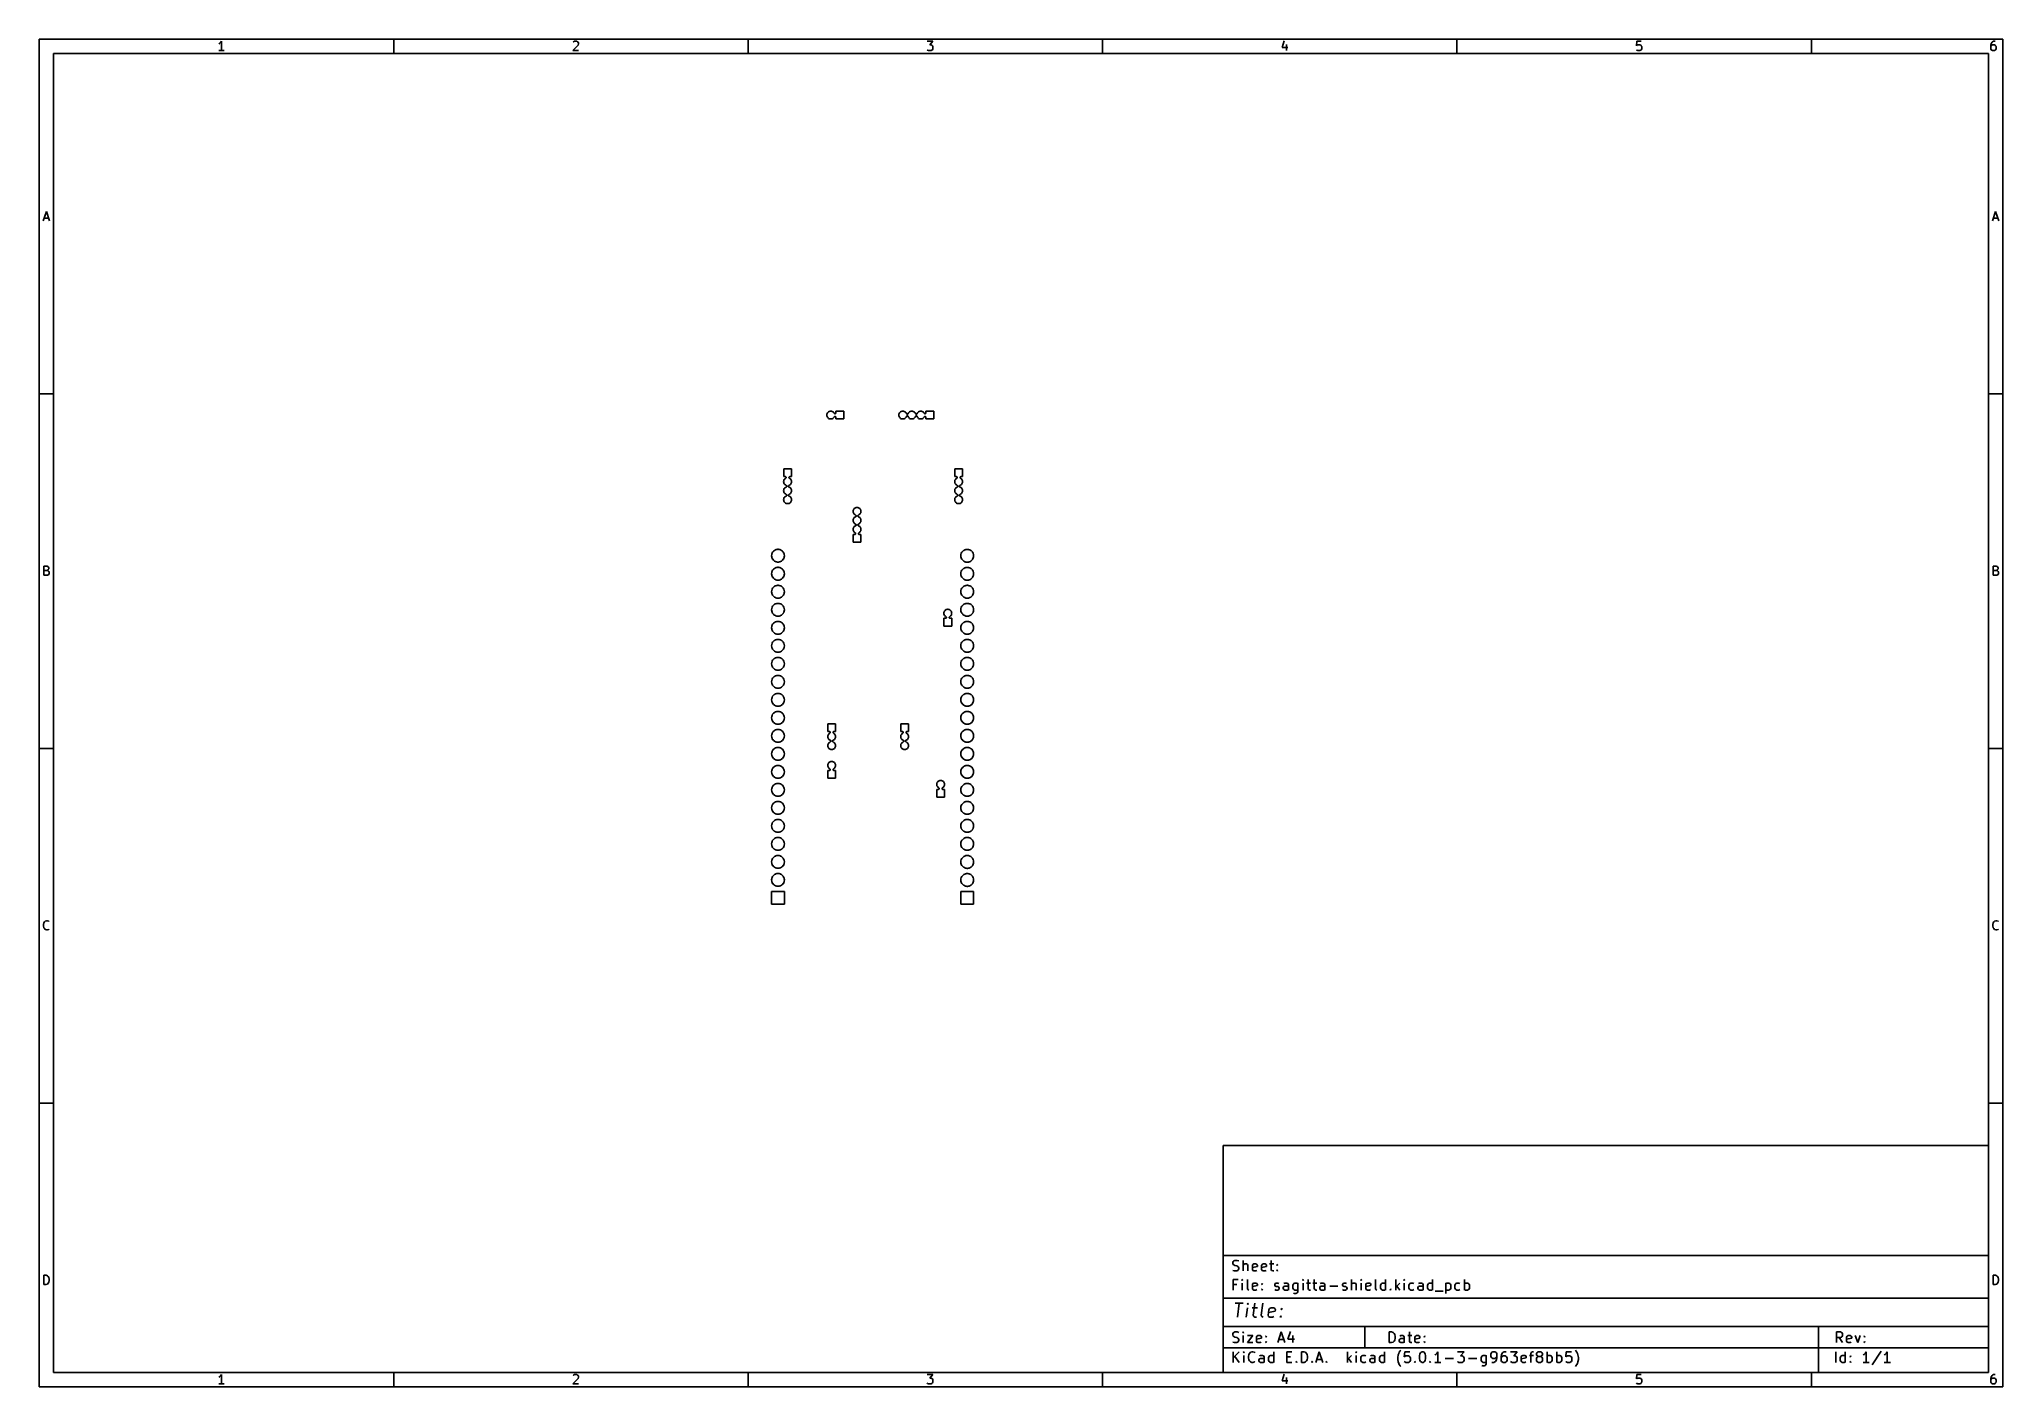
# Model space of a CAD drawing. Extents: x 10 to 287, y -200 to -10.
import ezdxf

# ---------------------------------------------------------------- set-up
doc = ezdxf.new("R2010")
doc.units = 0
doc.header["$MEASUREMENT"] = 0
doc.layers.add('BLACK', color=7, linetype='CONTINUOUS')

msp = doc.modelspace()

# ---------------------------------------------------------------- linework, layer by layer
at = {"layer": 'BLACK', "linetype": 'CONTINUOUS'}
for p, q in [((10, -10), (10, -200.007)), ((287.002, -10), (10, -10)), ((35.4464, -10.5976), (35.3226, -10.6595)), ((35.5702, -10.4738), (35.4464, -10.5976)), ((35.694, -10.2881), (35.5702, -10.4738)), ((35.694, -11.5881), (35.694, -10.2881)), ((60, -12), (60, -10)), ((86.0036, -10.8452), (85.2607, -11.5881)), ((85.3226, -10.4119), (85.3845, -10.35)), ((85.3845, -10.35), (85.5083, -10.2881)), ((85.5083, -10.2881), (85.8179, -10.2881)), ((85.8179, -10.2881), (85.9417, -10.35)), ((85.9417, -10.35), (86.0036, -10.4119)), ((86.0036, -10.4119), (86.0655, -10.5357)), ((86.0655, -10.6595), (86.0036, -10.8452)), ((86.0655, -10.5357), (86.0655, -10.6595)), ((110, -12), (110, -10)), ((135.261, -10.2881), (136.065, -10.2881)), ((136.065, -10.2881), (135.632, -10.7833)), ((135.632, -10.7833), (135.818, -10.7833)), ((135.818, -10.7833), (135.942, -10.8452)), ((135.942, -10.8452), (136.004, -10.9071)), ((136.004, -10.9071), (136.065, -11.031)), ((136.065, -11.031), (136.065, -11.3405)), ((160, -12), (160, -10)), ((185.632, -10.2262), (185.323, -11.1548)), ((185.942, -10.7214), (185.942, -11.5881)), ((210, -12), (210, -10)), ((235.385, -10.2881), (235.323, -10.9071)), ((235.323, -10.9071), (235.385, -10.8452)), ((236.004, -10.2881), (235.385, -10.2881)), ((235.385, -10.8452), (235.508, -10.7833)), ((235.508, -10.7833), (235.818, -10.7833)), ((235.818, -10.7833), (235.942, -10.8452)), ((235.942, -10.8452), (236.004, -10.9071)), ((236.004, -10.9071), (236.065, -11.031)), ((236.065, -11.031), (236.065, -11.3405)), ((260, -12), (260, -10)), ((285.385, -10.5976), (285.323, -10.8452)), ((285.323, -10.8452), (285.323, -11.3405)), ((285.385, -10.9071), (285.323, -11.031)), ((285.508, -10.4119), (285.385, -10.5976)), ((285.446, -10.8452), (285.385, -10.9071)), ((285.57, -10.7833), (285.446, -10.8452)), ((285.57, -10.35), (285.508, -10.4119)), ((285.694, -10.2881), (285.57, -10.35)), ((285.818, -10.7833), (285.57, -10.7833)), ((285.942, -10.2881), (285.694, -10.2881)), ((285.942, -10.8452), (285.818, -10.7833)), ((286.004, -10.9071), (285.942, -10.8452)), ((286.065, -11.031), (286.004, -10.9071)), ((286.065, -11.3405), (286.065, -11.031)), ((287.002, -200.007), (287.002, -10)), ((12, -12), (12, -198.007)), ((285.002, -12), (12, -12)), ((36.0655, -11.5881), (35.3226, -11.5881)), ((85.2607, -11.5881), (86.0655, -11.5881)), ((135.323, -11.5262), (135.261, -11.4643)), ((135.446, -11.5881), (135.323, -11.5262)), ((135.818, -11.5881), (135.446, -11.5881)), ((135.942, -11.5262), (135.818, -11.5881)), ((136.004, -11.4643), (135.942, -11.5262)), ((136.065, -11.3405), (136.004, -11.4643)), ((185.323, -11.1548), (186.127, -11.1548)), ((235.385, -11.5262), (235.323, -11.4643)), ((235.508, -11.5881), (235.385, -11.5262)), ((235.818, -11.5881), (235.508, -11.5881)), ((235.942, -11.5262), (235.818, -11.5881)), ((236.004, -11.4643), (235.942, -11.5262)), ((236.065, -11.3405), (236.004, -11.4643)), ((285.002, -198.007), (285.002, -12)), ((285.323, -11.3405), (285.385, -11.4643)), ((285.385, -11.4643), (285.446, -11.5262)), ((285.446, -11.5262), (285.57, -11.5881)), ((285.57, -11.5881), (285.818, -11.5881)), ((285.818, -11.5881), (285.942, -11.5262)), ((285.942, -11.5262), (286.004, -11.4643)), ((286.004, -11.4643), (286.065, -11.3405)), ((10.5667, -35.5881), (11, -34.2881)), ((10.6905, -35.2167), (11.3095, -35.2167)), ((11, -34.2881), (11.4333, -35.5881)), ((285.569, -35.5881), (286.002, -34.2881)), ((285.693, -35.2167), (286.312, -35.2167)), ((286.002, -34.2881), (286.436, -35.5881)), ((10, -60), (12, -60)), ((287.002, -60), (285.002, -60)), ((121.112, -62.992), (121.123, -62.884)), ((121.123, -63.1), (121.112, -62.992)), ((121.123, -62.884), (121.154, -62.7801)), ((121.154, -63.2039), (121.123, -63.1)), ((121.154, -62.7801), (121.206, -62.6844)), ((121.206, -63.2996), (121.154, -63.2039)), ((121.206, -62.6844), (121.274, -62.6005)), ((121.274, -63.3835), (121.206, -63.2996)), ((121.274, -62.6005), (121.358, -62.5316)), ((121.358, -63.4524), (121.274, -63.3835)), ((121.358, -62.5316), (121.454, -62.4805)), ((121.454, -63.5035), (121.358, -63.4524)), ((121.454, -62.4805), (121.558, -62.449)), ((121.558, -63.535), (121.454, -63.5035)), ((121.558, -62.449), (121.639, -62.441)), ((121.639, -63.543), (121.558, -63.535)), ((121.639, -62.441), (121.693, -62.441)), ((121.693, -63.543), (121.639, -63.543)), ((121.693, -62.441), (121.774, -62.449)), ((121.774, -63.535), (121.693, -63.543)), ((121.774, -62.449), (121.878, -62.4805)), ((121.878, -63.5035), (121.774, -63.535)), ((121.878, -62.4805), (121.974, -62.5316)), ((121.974, -63.4524), (121.878, -63.5035)), ((121.974, -62.5316), (122.058, -62.6005)), ((122.058, -63.3835), (121.974, -63.4524)), ((122.058, -62.6005), (122.126, -62.6844)), ((122.126, -63.2996), (122.058, -63.3835)), ((122.126, -62.6844), (122.15, -62.7282)), ((122.15, -63.2558), (122.126, -63.2996)), ((122.15, -62.7282), (122.163, -62.7486)), ((122.172, -63.2263), (122.15, -63.2558)), ((122.163, -62.7486), (122.181, -62.7659)), ((122.191, -63.2108), (122.172, -63.2263)), ((122.181, -62.7659), (122.201, -62.7795)), ((122.212, -63.1993), (122.191, -63.2108)), ((122.201, -62.7795), (122.224, -62.7889)), ((122.236, -63.1921), (122.212, -63.1993)), ((122.224, -62.7889), (122.248, -62.7937)), ((122.26, -63.1897), (122.236, -63.1921)), ((122.248, -62.7937), (122.272, -62.7937)), ((122.284, -63.1921), (122.26, -63.1897)), ((122.272, -62.7937), (122.296, -62.7889)), ((122.308, -63.1993), (122.284, -63.1921)), ((122.296, -62.7889), (122.319, -62.7795)), ((122.329, -63.2108), (122.308, -63.1993)), ((122.319, -62.7795), (122.339, -62.7659)), ((122.348, -63.2263), (122.329, -63.2108)), ((122.339, -62.7659), (122.357, -62.7486)), ((122.364, -63.2453), (122.348, -63.2263)), ((122.357, -62.7486), (122.37, -62.7282)), ((122.375, -63.2669), (122.364, -63.2453)), ((122.37, -62.7282), (122.38, -62.7055)), ((122.383, -63.2904), (122.375, -63.2669)), ((122.38, -62.7055), (122.385, -62.6693)), ((122.385, -63.3147), (122.383, -63.2904)), ((122.385, -62.6693), (122.385, -62.441)), ((122.385, -62.441), (123.487, -62.441)), ((122.385, -63.543), (122.385, -63.3147)), ((123.487, -63.543), (122.385, -63.543)), ((123.487, -62.441), (123.487, -63.543)), ((131.272, -62.992), (131.283, -62.884)), ((131.283, -63.1), (131.272, -62.992)), ((131.283, -62.884), (131.314, -62.7801)), ((131.314, -63.2039), (131.283, -63.1)), ((131.314, -62.7801), (131.366, -62.6844)), ((131.366, -63.2996), (131.314, -63.2039)), ((131.366, -62.6844), (131.434, -62.6005)), ((131.434, -63.3835), (131.366, -63.2996)), ((131.434, -62.6005), (131.518, -62.5316)), ((131.518, -63.4524), (131.434, -63.3835)), ((131.518, -62.5316), (131.614, -62.4805)), ((131.614, -63.5035), (131.518, -63.4524)), ((131.614, -62.4805), (131.718, -62.449)), ((131.718, -63.535), (131.614, -63.5035)), ((131.718, -62.449), (131.799, -62.441)), ((131.799, -63.543), (131.718, -63.535)), ((131.799, -62.441), (131.853, -62.441)), ((131.853, -63.543), (131.799, -63.543)), ((131.853, -62.441), (131.934, -62.449)), ((131.934, -63.535), (131.853, -63.543)), ((131.934, -62.449), (132.038, -62.4805)), ((132.038, -63.5035), (131.934, -63.535)), ((132.038, -62.4805), (132.134, -62.5316)), ((132.134, -63.4524), (132.038, -63.5035)), ((132.134, -62.5316), (132.218, -62.6005)), ((132.218, -63.3835), (132.134, -63.4524)), ((132.218, -62.6005), (132.286, -62.6844)), ((132.286, -63.2996), (132.218, -63.3835)), ((132.286, -62.6844), (132.338, -62.7801)), ((132.338, -63.2039), (132.286, -63.2996)), ((132.338, -62.7801), (132.341, -62.7929)), ((132.341, -63.1911), (132.338, -63.2039)), ((132.341, -62.7929), (132.351, -62.8155)), ((132.351, -63.1685), (132.341, -63.1911)), ((132.351, -62.8155), (132.364, -62.8359)), ((132.364, -63.1481), (132.351, -63.1685)), ((132.364, -62.8359), (132.382, -62.8532)), ((132.382, -63.1308), (132.364, -63.1481)), ((132.382, -62.8532), (132.402, -62.8668)), ((132.402, -63.1172), (132.382, -63.1308)), ((132.402, -62.8668), (132.425, -62.8762)), ((132.425, -63.1078), (132.402, -63.1172)), ((132.425, -62.8762), (132.449, -62.881)), ((132.449, -63.103), (132.425, -63.1078)), ((132.449, -62.881), (132.473, -62.881)), ((132.473, -63.103), (132.449, -63.103)), ((132.473, -62.881), (132.497, -62.8762)), ((132.497, -63.1078), (132.473, -63.103)), ((132.497, -62.8762), (132.52, -62.8668)), ((132.52, -63.1172), (132.497, -63.1078)), ((132.52, -62.8668), (132.54, -62.8532)), ((132.54, -63.1308), (132.52, -63.1172)), ((132.54, -62.8532), (132.558, -62.8359)), ((132.558, -63.1481), (132.54, -63.1308)), ((132.558, -62.8359), (132.571, -62.8155)), ((132.571, -63.1685), (132.558, -63.1481)), ((132.571, -62.8155), (132.581, -62.7929)), ((132.581, -63.1911), (132.571, -63.1685)), ((132.581, -62.7929), (132.584, -62.7801)), ((132.584, -63.2039), (132.581, -63.1911)), ((132.584, -62.7801), (132.636, -62.6844)), ((132.636, -63.2996), (132.584, -63.2039)), ((132.636, -62.6844), (132.704, -62.6005)), ((132.704, -63.3835), (132.636, -63.2996)), ((132.704, -62.6005), (132.788, -62.5316)), ((132.788, -63.4524), (132.704, -63.3835)), ((132.788, -62.5316), (132.884, -62.4805)), ((132.884, -63.5035), (132.788, -63.4524)), ((132.884, -62.4805), (132.988, -62.449)), ((132.988, -63.535), (132.884, -63.5035)), ((132.988, -62.449), (133.069, -62.441)), ((133.069, -63.543), (132.988, -63.535)), ((133.069, -62.441), (133.123, -62.441)), ((133.123, -63.543), (133.069, -63.543)), ((133.123, -62.441), (133.204, -62.449)), ((133.204, -63.535), (133.123, -63.543)), ((133.204, -62.449), (133.308, -62.4805)), ((133.308, -63.5035), (133.204, -63.535)), ((133.308, -62.4805), (133.404, -62.5316)), ((133.404, -63.4524), (133.308, -63.5035)), ((133.404, -62.5316), (133.488, -62.6005)), ((133.488, -63.3835), (133.404, -63.4524)), ((133.488, -62.6005), (133.556, -62.6844)), ((133.556, -63.2996), (133.488, -63.3835)), ((133.556, -62.6844), (133.608, -62.7801)), ((133.608, -63.2039), (133.556, -63.2996)), ((133.608, -62.7801), (133.611, -62.7929)), ((133.611, -63.1911), (133.608, -63.2039)), ((133.611, -62.7929), (133.621, -62.8155)), ((133.621, -63.1685), (133.611, -63.1911)), ((133.621, -62.8155), (133.634, -62.8359)), ((133.634, -63.1481), (133.621, -63.1685)), ((133.634, -62.8359), (133.652, -62.8532)), ((133.652, -63.1308), (133.634, -63.1481)), ((133.652, -62.8532), (133.672, -62.8668)), ((133.672, -63.1172), (133.652, -63.1308)), ((133.672, -62.8668), (133.695, -62.8762)), ((133.695, -63.1078), (133.672, -63.1172)), ((133.695, -62.8762), (133.719, -62.881)), ((133.719, -63.103), (133.695, -63.1078)), ((133.719, -62.881), (133.743, -62.881)), ((133.743, -63.103), (133.719, -63.103)), ((133.743, -62.881), (133.767, -62.8762)), ((133.767, -63.1078), (133.743, -63.103)), ((133.767, -62.8762), (133.79, -62.8668)), ((133.79, -63.1172), (133.767, -63.1078)), ((133.79, -62.8668), (133.81, -62.8532)), ((133.81, -63.1308), (133.79, -63.1172)), ((133.81, -62.8532), (133.828, -62.8359)), ((133.828, -63.1481), (133.81, -63.1308)), ((133.828, -62.8359), (133.841, -62.8155)), ((133.841, -63.1685), (133.828, -63.1481)), ((133.841, -62.8155), (133.851, -62.7929)), ((133.851, -63.1911), (133.841, -63.1685)), ((133.851, -62.7929), (133.854, -62.7801)), ((133.854, -63.2039), (133.851, -63.1911)), ((133.854, -62.7801), (133.906, -62.6844)), ((133.906, -63.2996), (133.854, -63.2039)), ((133.906, -62.6844), (133.974, -62.6005)), ((133.974, -63.3835), (133.906, -63.2996)), ((133.974, -62.6005), (134.058, -62.5316)), ((134.058, -63.4524), (133.974, -63.3835)), ((134.058, -62.5316), (134.154, -62.4805)), ((134.154, -63.5035), (134.058, -63.4524)), ((134.154, -62.4805), (134.258, -62.449)), ((134.258, -63.535), (134.154, -63.5035)), ((134.258, -62.449), (134.339, -62.441)), ((134.339, -63.543), (134.258, -63.535)), ((134.339, -62.441), (134.393, -62.441)), ((134.393, -63.543), (134.339, -63.543)), ((134.393, -62.441), (134.474, -62.449)), ((134.474, -63.535), (134.393, -63.543)), ((134.474, -62.449), (134.578, -62.4805)), ((134.578, -63.5035), (134.474, -63.535)), ((134.578, -62.4805), (134.674, -62.5316)), ((134.674, -63.4524), (134.578, -63.5035)), ((134.674, -62.5316), (134.758, -62.6005)), ((134.758, -63.3835), (134.674, -63.4524)), ((134.758, -62.6005), (134.826, -62.6844)), ((134.826, -63.2996), (134.758, -63.3835)), ((134.826, -62.6844), (134.85, -62.7282)), ((134.85, -63.2558), (134.826, -63.2996)), ((134.85, -62.7282), (134.863, -62.7486)), ((134.872, -63.2263), (134.85, -63.2558)), ((134.863, -62.7486), (134.881, -62.7659)), ((134.891, -63.2108), (134.872, -63.2263)), ((134.881, -62.7659), (134.901, -62.7795)), ((134.912, -63.1993), (134.891, -63.2108)), ((134.901, -62.7795), (134.924, -62.7889)), ((134.936, -63.1921), (134.912, -63.1993)), ((134.924, -62.7889), (134.948, -62.7937)), ((134.96, -63.1897), (134.936, -63.1921)), ((134.948, -62.7937), (134.972, -62.7937)), ((134.984, -63.1921), (134.96, -63.1897)), ((134.972, -62.7937), (134.996, -62.7889)), ((135.008, -63.1993), (134.984, -63.1921)), ((134.996, -62.7889), (135.019, -62.7795)), ((135.029, -63.2108), (135.008, -63.1993)), ((135.019, -62.7795), (135.039, -62.7659)), ((135.048, -63.2263), (135.029, -63.2108)), ((135.039, -62.7659), (135.057, -62.7486)), ((135.064, -63.2453), (135.048, -63.2263)), ((135.057, -62.7486), (135.07, -62.7282)), ((135.075, -63.2669), (135.064, -63.2453)), ((135.07, -62.7282), (135.08, -62.7055)), ((135.083, -63.2904), (135.075, -63.2669)), ((135.08, -62.7055), (135.085, -62.6693)), ((135.085, -63.3147), (135.083, -63.2904)), ((135.085, -62.6693), (135.085, -62.441)), ((135.085, -62.441), (136.187, -62.441)), ((135.085, -63.543), (135.085, -63.3147)), ((136.187, -63.543), (135.085, -63.543)), ((136.187, -62.441), (136.187, -63.543)), ((115.019, -71.671), (115.019, -70.569)), ((115.019, -70.569), (116.121, -70.569)), ((115.247, -71.671), (115.019, -71.671)), ((115.11, -72.0824), (115.178, -71.9985)), ((115.178, -71.9985), (115.262, -71.9296)), ((115.284, -71.6764), (115.247, -71.671)), ((115.262, -71.9296), (115.306, -71.9062)), ((115.306, -71.6858), (115.284, -71.6764)), ((115.327, -71.6994), (115.306, -71.6858)), ((115.306, -71.9062), (115.327, -71.8926)), ((115.344, -71.7167), (115.327, -71.6994)), ((115.327, -71.8926), (115.344, -71.8753)), ((115.358, -71.7371), (115.344, -71.7167)), ((115.344, -71.8753), (115.358, -71.8549)), ((115.367, -71.7597), (115.358, -71.7371)), ((115.358, -71.8549), (115.367, -71.8323)), ((115.372, -71.7837), (115.367, -71.7597)), ((115.367, -71.8323), (115.372, -71.8083)), ((115.372, -71.8083), (115.372, -71.7837)), ((115.77, -71.7716), (115.768, -71.796)), ((115.768, -71.796), (115.77, -71.8204)), ((115.777, -71.7482), (115.77, -71.7716)), ((115.77, -71.8204), (115.777, -71.8438)), ((115.789, -71.7266), (115.777, -71.7482)), ((115.777, -71.8438), (115.789, -71.8654)), ((115.804, -71.7076), (115.789, -71.7266)), ((115.789, -71.8654), (115.804, -71.8844)), ((115.823, -71.6921), (115.804, -71.7076)), ((115.804, -71.8844), (115.834, -71.9062)), ((115.845, -71.6805), (115.823, -71.6921)), ((115.834, -71.9062), (115.878, -71.9296)), ((115.868, -71.6734), (115.845, -71.6805)), ((115.893, -71.671), (115.868, -71.6734)), ((115.878, -71.9296), (115.962, -71.9985)), ((116.121, -71.671), (115.893, -71.671)), ((115.962, -71.9985), (116.03, -72.0824)), ((116.121, -70.569), (116.121, -71.671)), ((139.149, -71.671), (139.149, -70.569)), ((139.149, -70.569), (140.251, -70.569)), ((139.377, -71.671), (139.149, -71.671)), ((139.24, -72.0824), (139.308, -71.9985)), ((139.308, -71.9985), (139.392, -71.9296)), ((139.414, -71.6764), (139.377, -71.671)), ((139.392, -71.9296), (139.436, -71.9062)), ((139.436, -71.6858), (139.414, -71.6764)), ((139.457, -71.6994), (139.436, -71.6858)), ((139.436, -71.9062), (139.457, -71.8926)), ((139.474, -71.7167), (139.457, -71.6994)), ((139.457, -71.8926), (139.474, -71.8753)), ((139.488, -71.7371), (139.474, -71.7167)), ((139.474, -71.8753), (139.488, -71.8549)), ((139.497, -71.7597), (139.488, -71.7371)), ((139.488, -71.8549), (139.497, -71.8323)), ((139.502, -71.7837), (139.497, -71.7597)), ((139.497, -71.8323), (139.502, -71.8083)), ((139.502, -71.8083), (139.502, -71.7837)), ((139.9, -71.7716), (139.898, -71.796)), ((139.898, -71.796), (139.9, -71.8204)), ((139.907, -71.7482), (139.9, -71.7716)), ((139.9, -71.8204), (139.907, -71.8438)), ((139.919, -71.7266), (139.907, -71.7482)), ((139.907, -71.8438), (139.919, -71.8654)), ((139.934, -71.7076), (139.919, -71.7266)), ((139.919, -71.8654), (139.934, -71.8844)), ((139.953, -71.6921), (139.934, -71.7076)), ((139.934, -71.8844), (139.964, -71.9062)), ((139.975, -71.6805), (139.953, -71.6921)), ((139.964, -71.9062), (140.008, -71.9296)), ((139.998, -71.6734), (139.975, -71.6805)), ((140.023, -71.671), (139.998, -71.6734)), ((140.008, -71.9296), (140.092, -71.9985)), ((140.251, -71.671), (140.023, -71.671)), ((140.092, -71.9985), (140.16, -72.0824)), ((140.251, -70.569), (140.251, -71.671)), ((115.016, -72.39), (115.027, -72.282)), ((115.027, -72.498), (115.016, -72.39)), ((115.016, -73.66), (115.027, -73.552)), ((115.027, -73.768), (115.016, -73.66)), ((115.027, -72.282), (115.058, -72.1781)), ((115.058, -72.6019), (115.027, -72.498)), ((115.027, -73.552), (115.058, -73.4481)), ((115.058, -73.8719), (115.027, -73.768)), ((115.027, -74.822), (115.058, -74.7181)), ((115.058, -72.1781), (115.11, -72.0824)), ((115.11, -72.6976), (115.058, -72.6019)), ((115.058, -73.4481), (115.11, -73.3524)), ((115.11, -73.9676), (115.058, -73.8719)), ((115.058, -74.7181), (115.11, -74.6224)), ((115.178, -72.7815), (115.11, -72.6976)), ((115.11, -73.3524), (115.178, -73.2685)), ((115.178, -74.0515), (115.11, -73.9676)), ((115.11, -74.6224), (115.178, -74.5385)), ((115.262, -72.8504), (115.178, -72.7815)), ((115.178, -73.2685), (115.262, -73.1996)), ((115.262, -74.1204), (115.178, -74.0515)), ((115.178, -74.5385), (115.262, -74.4696)), ((115.358, -72.9015), (115.262, -72.8504)), ((115.262, -73.1996), (115.358, -73.1485)), ((115.358, -74.1715), (115.262, -74.1204)), ((115.262, -74.4696), (115.358, -74.4185)), ((115.371, -72.9054), (115.358, -72.9015)), ((115.358, -73.1485), (115.371, -73.1446)), ((115.371, -74.1754), (115.358, -74.1715)), ((115.358, -74.4185), (115.371, -74.4146)), ((115.393, -72.9148), (115.371, -72.9054)), ((115.371, -73.1446), (115.393, -73.1352)), ((115.393, -74.1848), (115.371, -74.1754)), ((115.371, -74.4146), (115.393, -74.4052)), ((115.414, -72.9284), (115.393, -72.9148)), ((115.393, -73.1352), (115.414, -73.1216)), ((115.414, -74.1984), (115.393, -74.1848)), ((115.393, -74.4052), (115.414, -74.3916)), ((115.431, -72.9457), (115.414, -72.9284)), ((115.414, -73.1216), (115.431, -73.1043)), ((115.431, -74.2157), (115.414, -74.1984)), ((115.414, -74.3916), (115.431, -74.3743)), ((115.445, -72.9661), (115.431, -72.9457)), ((115.431, -73.1043), (115.445, -73.0839)), ((115.445, -74.2361), (115.431, -74.2157)), ((115.431, -74.3743), (115.445, -74.3539)), ((115.454, -72.9887), (115.445, -72.9661)), ((115.445, -73.0839), (115.454, -73.0613)), ((115.454, -74.2587), (115.445, -74.2361)), ((115.445, -74.3539), (115.454, -74.3313)), ((115.459, -73.0127), (115.454, -72.9887)), ((115.454, -73.0613), (115.459, -73.0373)), ((115.459, -74.2827), (115.454, -74.2587)), ((115.454, -74.3313), (115.459, -74.3073)), ((115.459, -73.0373), (115.459, -73.0127)), ((115.459, -74.3073), (115.459, -74.2827)), ((115.686, -72.9887), (115.681, -73.0127)), ((115.681, -73.0127), (115.681, -73.0373)), ((115.681, -73.0373), (115.686, -73.0613)), ((115.686, -74.2587), (115.681, -74.2827)), ((115.681, -74.2827), (115.681, -74.3073)), ((115.681, -74.3073), (115.686, -74.3313)), ((115.695, -72.9661), (115.686, -72.9887)), ((115.686, -73.0613), (115.695, -73.0839)), ((115.695, -74.2361), (115.686, -74.2587)), ((115.686, -74.3313), (115.695, -74.3539)), ((115.709, -72.9457), (115.695, -72.9661)), ((115.695, -73.0839), (115.709, -73.1043)), ((115.709, -74.2157), (115.695, -74.2361)), ((115.695, -74.3539), (115.709, -74.3743)), ((115.726, -72.9284), (115.709, -72.9457)), ((115.709, -73.1043), (115.726, -73.1216)), ((115.726, -74.1984), (115.709, -74.2157)), ((115.709, -74.3743), (115.726, -74.3916)), ((115.747, -72.9148), (115.726, -72.9284)), ((115.726, -73.1216), (115.747, -73.1352)), ((115.747, -74.1848), (115.726, -74.1984)), ((115.726, -74.3916), (115.747, -74.4052)), ((115.769, -72.9054), (115.747, -72.9148)), ((115.747, -73.1352), (115.769, -73.1446)), ((115.769, -74.1754), (115.747, -74.1848)), ((115.747, -74.4052), (115.769, -74.4146)), ((115.782, -72.9015), (115.769, -72.9054)), ((115.769, -73.1446), (115.782, -73.1485)), ((115.782, -74.1715), (115.769, -74.1754)), ((115.769, -74.4146), (115.782, -74.4185)), ((115.878, -72.8504), (115.782, -72.9015)), ((115.782, -73.1485), (115.878, -73.1996)), ((115.878, -74.1204), (115.782, -74.1715)), ((115.782, -74.4185), (115.878, -74.4696)), ((115.962, -72.7815), (115.878, -72.8504)), ((115.878, -73.1996), (115.962, -73.2685)), ((115.962, -74.0515), (115.878, -74.1204)), ((115.878, -74.4696), (115.962, -74.5385)), ((116.03, -72.6976), (115.962, -72.7815)), ((115.962, -73.2685), (116.03, -73.3524)), ((116.03, -73.9676), (115.962, -74.0515)), ((115.962, -74.5385), (116.03, -74.6224)), ((116.03, -72.0824), (116.082, -72.1781)), ((116.082, -72.6019), (116.03, -72.6976)), ((116.03, -73.3524), (116.082, -73.4481)), ((116.082, -73.8719), (116.03, -73.9676)), ((116.03, -74.6224), (116.082, -74.7181)), ((116.082, -72.1781), (116.113, -72.282)), ((116.113, -72.498), (116.082, -72.6019)), ((116.082, -73.4481), (116.113, -73.552)), ((116.113, -73.768), (116.082, -73.8719)), ((116.082, -74.7181), (116.113, -74.822)), ((116.113, -72.282), (116.124, -72.39)), ((116.124, -72.39), (116.113, -72.498)), ((116.113, -73.552), (116.124, -73.66)), ((116.124, -73.66), (116.113, -73.768)), ((139.146, -72.39), (139.157, -72.282)), ((139.157, -72.498), (139.146, -72.39)), ((139.146, -73.66), (139.157, -73.552)), ((139.157, -73.768), (139.146, -73.66)), ((139.157, -72.282), (139.188, -72.1781)), ((139.188, -72.6019), (139.157, -72.498)), ((139.157, -73.552), (139.188, -73.4481)), ((139.188, -73.8719), (139.157, -73.768)), ((139.157, -74.822), (139.188, -74.7181)), ((139.188, -72.1781), (139.24, -72.0824)), ((139.24, -72.6976), (139.188, -72.6019)), ((139.188, -73.4481), (139.24, -73.3524)), ((139.24, -73.9676), (139.188, -73.8719)), ((139.188, -74.7181), (139.24, -74.6224)), ((139.308, -72.7815), (139.24, -72.6976)), ((139.24, -73.3524), (139.308, -73.2685)), ((139.308, -74.0515), (139.24, -73.9676)), ((139.24, -74.6224), (139.308, -74.5385)), ((139.392, -72.8504), (139.308, -72.7815)), ((139.308, -73.2685), (139.392, -73.1996)), ((139.392, -74.1204), (139.308, -74.0515)), ((139.308, -74.5385), (139.392, -74.4696)), ((139.488, -72.9015), (139.392, -72.8504)), ((139.392, -73.1996), (139.488, -73.1485)), ((139.488, -74.1715), (139.392, -74.1204)), ((139.392, -74.4696), (139.488, -74.4185)), ((139.501, -72.9054), (139.488, -72.9015)), ((139.488, -73.1485), (139.501, -73.1446)), ((139.501, -74.1754), (139.488, -74.1715)), ((139.488, -74.4185), (139.501, -74.4146)), ((139.523, -72.9148), (139.501, -72.9054)), ((139.501, -73.1446), (139.523, -73.1352)), ((139.523, -74.1848), (139.501, -74.1754)), ((139.501, -74.4146), (139.523, -74.4052)), ((139.544, -72.9284), (139.523, -72.9148)), ((139.523, -73.1352), (139.544, -73.1216)), ((139.544, -74.1984), (139.523, -74.1848)), ((139.523, -74.4052), (139.544, -74.3916)), ((139.561, -72.9457), (139.544, -72.9284)), ((139.544, -73.1216), (139.561, -73.1043)), ((139.561, -74.2157), (139.544, -74.1984)), ((139.544, -74.3916), (139.561, -74.3743)), ((139.575, -72.9661), (139.561, -72.9457)), ((139.561, -73.1043), (139.575, -73.0839)), ((139.575, -74.2361), (139.561, -74.2157)), ((139.561, -74.3743), (139.575, -74.3539)), ((139.584, -72.9887), (139.575, -72.9661)), ((139.575, -73.0839), (139.584, -73.0613)), ((139.584, -74.2587), (139.575, -74.2361)), ((139.575, -74.3539), (139.584, -74.3313)), ((139.589, -73.0127), (139.584, -72.9887)), ((139.584, -73.0613), (139.589, -73.0373)), ((139.589, -74.2827), (139.584, -74.2587)), ((139.584, -74.3313), (139.589, -74.3073)), ((139.589, -73.0373), (139.589, -73.0127)), ((139.589, -74.3073), (139.589, -74.2827)), ((139.816, -72.9887), (139.811, -73.0127)), ((139.811, -73.0127), (139.811, -73.0373)), ((139.811, -73.0373), (139.816, -73.0613)), ((139.816, -74.2587), (139.811, -74.2827)), ((139.811, -74.2827), (139.811, -74.3073)), ((139.811, -74.3073), (139.816, -74.3313)), ((139.825, -72.9661), (139.816, -72.9887)), ((139.816, -73.0613), (139.825, -73.0839)), ((139.825, -74.2361), (139.816, -74.2587)), ((139.816, -74.3313), (139.825, -74.3539)), ((139.839, -72.9457), (139.825, -72.9661)), ((139.825, -73.0839), (139.839, -73.1043)), ((139.839, -74.2157), (139.825, -74.2361)), ((139.825, -74.3539), (139.839, -74.3743)), ((139.856, -72.9284), (139.839, -72.9457)), ((139.839, -73.1043), (139.856, -73.1216)), ((139.856, -74.1984), (139.839, -74.2157)), ((139.839, -74.3743), (139.856, -74.3916)), ((139.877, -72.9148), (139.856, -72.9284)), ((139.856, -73.1216), (139.877, -73.1352)), ((139.877, -74.1848), (139.856, -74.1984)), ((139.856, -74.3916), (139.877, -74.4052)), ((139.899, -72.9054), (139.877, -72.9148)), ((139.877, -73.1352), (139.899, -73.1446)), ((139.899, -74.1754), (139.877, -74.1848)), ((139.877, -74.4052), (139.899, -74.4146)), ((139.912, -72.9015), (139.899, -72.9054)), ((139.899, -73.1446), (139.912, -73.1485)), ((139.912, -74.1715), (139.899, -74.1754)), ((139.899, -74.4146), (139.912, -74.4185)), ((140.008, -72.8504), (139.912, -72.9015)), ((139.912, -73.1485), (140.008, -73.1996)), ((140.008, -74.1204), (139.912, -74.1715)), ((139.912, -74.4185), (140.008, -74.4696)), ((140.092, -72.7815), (140.008, -72.8504)), ((140.008, -73.1996), (140.092, -73.2685)), ((140.092, -74.0515), (140.008, -74.1204)), ((140.008, -74.4696), (140.092, -74.5385)), ((140.16, -72.6976), (140.092, -72.7815)), ((140.092, -73.2685), (140.16, -73.3524)), ((140.16, -73.9676), (140.092, -74.0515)), ((140.092, -74.5385), (140.16, -74.6224)), ((140.16, -72.0824), (140.212, -72.1781)), ((140.212, -72.6019), (140.16, -72.6976)), ((140.16, -73.3524), (140.212, -73.4481)), ((140.212, -73.8719), (140.16, -73.9676)), ((140.16, -74.6224), (140.212, -74.7181)), ((140.212, -72.1781), (140.243, -72.282)), ((140.243, -72.498), (140.212, -72.6019)), ((140.212, -73.4481), (140.243, -73.552)), ((140.243, -73.768), (140.212, -73.8719)), ((140.212, -74.7181), (140.243, -74.822)), ((140.243, -72.282), (140.254, -72.39)), ((140.254, -72.39), (140.243, -72.498)), ((140.243, -73.552), (140.254, -73.66)), ((140.254, -73.66), (140.243, -73.768)), ((115.016, -74.93), (115.027, -74.822)), ((115.027, -75.038), (115.016, -74.93)), ((115.058, -75.1419), (115.027, -75.038)), ((115.11, -75.2376), (115.058, -75.1419)), ((115.178, -75.3215), (115.11, -75.2376)), ((115.262, -75.3904), (115.178, -75.3215)), ((115.358, -75.4415), (115.262, -75.3904)), ((115.462, -75.473), (115.358, -75.4415)), ((115.543, -75.481), (115.462, -75.473)), ((115.597, -75.481), (115.543, -75.481)), ((115.678, -75.473), (115.597, -75.481)), ((115.782, -75.4415), (115.678, -75.473)), ((115.878, -75.3904), (115.782, -75.4415)), ((115.962, -75.3215), (115.878, -75.3904)), ((116.03, -75.2376), (115.962, -75.3215)), ((116.082, -75.1419), (116.03, -75.2376)), ((116.113, -75.038), (116.082, -75.1419)), ((116.113, -74.822), (116.124, -74.93)), ((116.124, -74.93), (116.113, -75.038)), ((124.82, -76.5751), (124.83, -76.4671)), ((124.83, -76.6831), (124.82, -76.5751)), ((124.83, -76.4671), (124.862, -76.3632)), ((124.862, -76.787), (124.83, -76.6831)), ((124.862, -76.3632), (124.913, -76.2675)), ((124.913, -76.8827), (124.862, -76.787)), ((124.862, -77.6332), (124.913, -77.5375)), ((124.913, -76.2675), (124.982, -76.1836)), ((124.982, -76.9666), (124.913, -76.8827)), ((124.913, -77.5375), (124.982, -77.4536)), ((124.982, -76.1836), (125.066, -76.1147)), ((125.066, -77.0355), (124.982, -76.9666)), ((124.982, -77.4536), (125.066, -77.3847)), ((125.066, -76.1147), (125.161, -76.0636)), ((125.161, -77.0866), (125.066, -77.0355)), ((125.066, -77.3847), (125.161, -77.3336)), ((125.161, -76.0636), (125.265, -76.0321)), ((125.174, -77.0905), (125.161, -77.0866)), ((125.161, -77.3336), (125.174, -77.3297)), ((125.197, -77.0999), (125.174, -77.0905)), ((125.174, -77.3297), (125.197, -77.3203)), ((125.217, -77.1135), (125.197, -77.0999)), ((125.197, -77.3203), (125.217, -77.3067)), ((125.234, -77.1308), (125.217, -77.1135)), ((125.217, -77.3067), (125.234, -77.2894)), ((125.248, -77.1512), (125.234, -77.1308)), ((125.234, -77.2894), (125.248, -77.269)), ((125.257, -77.1738), (125.248, -77.1512)), ((125.248, -77.269), (125.257, -77.2464)), ((125.262, -77.1979), (125.257, -77.1738)), ((125.257, -77.2464), (125.262, -77.2224)), ((125.262, -77.2224), (125.262, -77.1979)), ((125.265, -76.0321), (125.346, -76.0241)), ((125.346, -76.0241), (125.4, -76.0241)), ((125.4, -76.0241), (125.481, -76.0321)), ((125.481, -76.0321), (125.585, -76.0636)), ((125.489, -77.1738), (125.484, -77.1979)), ((125.484, -77.1979), (125.484, -77.2224)), ((125.484, -77.2224), (125.489, -77.2464)), ((125.498, -77.1512), (125.489, -77.1738)), ((125.489, -77.2464), (125.498, -77.269)), ((125.512, -77.1308), (125.498, -77.1512)), ((125.498, -77.269), (125.512, -77.2894)), ((125.529, -77.1135), (125.512, -77.1308)), ((125.512, -77.2894), (125.529, -77.3067)), ((125.55, -77.0999), (125.529, -77.1135)), ((125.529, -77.3067), (125.55, -77.3203)), ((125.572, -77.0905), (125.55, -77.0999)), ((125.55, -77.3203), (125.572, -77.3297)), ((125.585, -77.0866), (125.572, -77.0905)), ((125.572, -77.3297), (125.585, -77.3336)), ((125.585, -76.0636), (125.681, -76.1147)), ((125.681, -77.0355), (125.585, -77.0866)), ((125.585, -77.3336), (125.681, -77.3847)), ((125.681, -76.1147), (125.765, -76.1836)), ((125.765, -76.9666), (125.681, -77.0355)), ((125.681, -77.3847), (125.765, -77.4536)), ((125.765, -76.1836), (125.834, -76.2675)), ((125.834, -76.8827), (125.765, -76.9666)), ((125.765, -77.4536), (125.834, -77.5375)), ((125.834, -76.2675), (125.885, -76.3632)), ((125.885, -76.787), (125.834, -76.8827)), ((125.834, -77.5375), (125.885, -77.6332)), ((125.885, -76.3632), (125.916, -76.4671)), ((125.916, -76.6831), (125.885, -76.787)), ((125.916, -76.4671), (125.927, -76.5751)), ((125.927, -76.5751), (125.916, -76.6831)), ((139.146, -74.93), (139.157, -74.822)), ((139.157, -75.038), (139.146, -74.93)), ((139.188, -75.1419), (139.157, -75.038)), ((139.24, -75.2376), (139.188, -75.1419)), ((139.308, -75.3215), (139.24, -75.2376)), ((139.392, -75.3904), (139.308, -75.3215)), ((139.488, -75.4415), (139.392, -75.3904)), ((139.592, -75.473), (139.488, -75.4415)), ((139.673, -75.481), (139.592, -75.473)), ((139.727, -75.481), (139.673, -75.481)), ((139.808, -75.473), (139.727, -75.481)), ((139.912, -75.4415), (139.808, -75.473)), ((140.008, -75.3904), (139.912, -75.4415)), ((140.092, -75.3215), (140.008, -75.3904)), ((140.16, -75.2376), (140.092, -75.3215)), ((140.212, -75.1419), (140.16, -75.2376)), ((140.243, -75.038), (140.212, -75.1419)), ((140.243, -74.822), (140.254, -74.93)), ((140.254, -74.93), (140.243, -75.038)), ((124.82, -77.8451), (124.83, -77.7371)), ((124.83, -77.9531), (124.82, -77.8451)), ((124.82, -79.1151), (124.83, -79.0071)), ((124.83, -79.2231), (124.82, -79.1151)), ((124.822, -80.9361), (124.822, -79.8341)), ((124.822, -79.8341), (125.05, -79.8341)), ((124.83, -77.7371), (124.862, -77.6332)), ((124.862, -78.057), (124.83, -77.9531)), ((124.83, -79.0071), (124.862, -78.9032)), ((124.862, -79.327), (124.83, -79.2231)), ((124.913, -78.1527), (124.862, -78.057)), ((124.862, -78.9032), (124.913, -78.8075)), ((124.913, -79.4227), (124.862, -79.327)), ((124.982, -78.2366), (124.913, -78.1527)), ((124.913, -78.8075), (124.982, -78.7236)), ((124.982, -79.5066), (124.913, -79.4227)), ((125.066, -78.3055), (124.982, -78.2366)), ((124.982, -78.7236), (125.066, -78.6547)), ((125.066, -79.5755), (124.982, -79.5066)), ((125.05, -79.8341), (125.075, -79.8317)), ((125.161, -78.3566), (125.066, -78.3055)), ((125.066, -78.6547), (125.161, -78.6036)), ((125.109, -79.5989), (125.066, -79.5755)), ((125.075, -79.8317), (125.098, -79.8246)), ((125.098, -79.8246), (125.12, -79.813)), ((125.139, -79.6207), (125.109, -79.5989)), ((125.12, -79.813), (125.139, -79.7975)), ((125.154, -79.6397), (125.139, -79.6207)), ((125.139, -79.7975), (125.154, -79.7786)), ((125.166, -79.6613), (125.154, -79.6397)), ((125.154, -79.7786), (125.166, -79.7569)), ((125.174, -78.3605), (125.161, -78.3566)), ((125.161, -78.6036), (125.174, -78.5997)), ((125.173, -79.6847), (125.166, -79.6613)), ((125.166, -79.7569), (125.173, -79.7335)), ((125.175, -79.7091), (125.173, -79.6847)), ((125.173, -79.7335), (125.175, -79.7091)), ((125.197, -78.3699), (125.174, -78.3605)), ((125.174, -78.5997), (125.197, -78.5903)), ((125.217, -78.3835), (125.197, -78.3699)), ((125.197, -78.5903), (125.217, -78.5767)), ((125.234, -78.4008), (125.217, -78.3835)), ((125.217, -78.5767), (125.234, -78.5594)), ((125.248, -78.4212), (125.234, -78.4008)), ((125.234, -78.5594), (125.248, -78.539)), ((125.257, -78.4438), (125.248, -78.4212)), ((125.248, -78.539), (125.257, -78.5164)), ((125.262, -78.4679), (125.257, -78.4438)), ((125.257, -78.5164), (125.262, -78.4924)), ((125.262, -78.4924), (125.262, -78.4679)), ((125.489, -78.4438), (125.484, -78.4679)), ((125.484, -78.4679), (125.484, -78.4924)), ((125.484, -78.4924), (125.489, -78.5164)), ((125.498, -78.4212), (125.489, -78.4438)), ((125.489, -78.5164), (125.498, -78.539)), ((125.512, -78.4008), (125.498, -78.4212)), ((125.498, -78.539), (125.512, -78.5594)), ((125.529, -78.3835), (125.512, -78.4008)), ((125.512, -78.5594), (125.529, -78.5767)), ((125.55, -78.3699), (125.529, -78.3835)), ((125.529, -78.5767), (125.55, -78.5903)), ((125.572, -78.3605), (125.55, -78.3699)), ((125.55, -78.5903), (125.572, -78.5997)), ((125.585, -78.3566), (125.572, -78.3605)), ((125.572, -78.5997), (125.585, -78.6036)), ((125.576, -79.6728), (125.572, -79.6969)), ((125.572, -79.6969), (125.572, -79.7214)), ((125.572, -79.7214), (125.576, -79.7454)), ((125.586, -79.6502), (125.576, -79.6728)), ((125.576, -79.7454), (125.586, -79.768)), ((125.681, -78.3055), (125.585, -78.3566)), ((125.585, -78.6036), (125.681, -78.6547)), ((125.599, -79.6298), (125.586, -79.6502)), ((125.586, -79.768), (125.599, -79.7884)), ((125.617, -79.6125), (125.599, -79.6298)), ((125.599, -79.7884), (125.617, -79.8057)), ((125.637, -79.5989), (125.617, -79.6125)), ((125.617, -79.8057), (125.637, -79.8193)), ((125.681, -79.5755), (125.637, -79.5989)), ((125.637, -79.8193), (125.66, -79.8287)), ((125.66, -79.8287), (125.696, -79.8341)), ((125.765, -78.2366), (125.681, -78.3055)), ((125.681, -78.6547), (125.765, -78.7236)), ((125.765, -79.5066), (125.681, -79.5755)), ((125.696, -79.8341), (125.924, -79.8341)), ((125.834, -78.1527), (125.765, -78.2366)), ((125.765, -78.7236), (125.834, -78.8075)), ((125.834, -79.4227), (125.765, -79.5066)), ((125.885, -78.057), (125.834, -78.1527)), ((125.834, -78.8075), (125.885, -78.9032)), ((125.885, -79.327), (125.834, -79.4227)), ((125.885, -77.6332), (125.916, -77.7371)), ((125.916, -77.9531), (125.885, -78.057)), ((125.885, -78.9032), (125.916, -79.0071)), ((125.916, -79.2231), (125.885, -79.327)), ((125.916, -77.7371), (125.927, -77.8451)), ((125.927, -77.8451), (125.916, -77.9531)), ((125.916, -79.0071), (125.927, -79.1151)), ((125.927, -79.1151), (125.916, -79.2231)), ((125.924, -79.8341), (125.924, -80.9361)), ((113.313, -82.8216), (113.33, -82.645)), ((113.33, -82.9982), (113.313, -82.8216)), ((113.33, -82.645), (113.365, -82.5317)), ((113.365, -83.1115), (113.33, -82.9982)), ((113.365, -82.5317), (113.382, -82.4751)), ((113.382, -82.4751), (113.465, -82.3186)), ((113.465, -82.3186), (113.495, -82.2829)), ((113.465, -82.3186), (113.465, -82.3186)), ((113.495, -82.2829), (113.578, -82.1814)), ((113.578, -82.1814), (113.707, -82.0753)), ((113.707, -82.0753), (113.715, -82.0688)), ((113.715, -82.0688), (113.86, -81.9916)), ((113.86, -81.9916), (113.872, -81.9852)), ((113.872, -81.9852), (113.928, -81.968)), ((113.928, -81.968), (114.042, -81.9336)), ((114.042, -81.9336), (114.108, -81.9271)), ((114.108, -81.9271), (114.174, -81.9206)), ((114.174, -81.9206), (114.262, -81.9206)), ((114.262, -81.9206), (114.328, -81.9271)), ((114.328, -81.9271), (114.395, -81.9336)), ((114.395, -81.9336), (114.508, -81.968)), ((114.508, -81.968), (114.565, -81.9852)), ((114.565, -81.9852), (114.577, -81.9916)), ((114.577, -81.9916), (114.721, -82.0688)), ((114.721, -82.0688), (114.729, -82.0753)), ((114.729, -82.0753), (114.858, -82.1814)), ((114.858, -82.1814), (114.942, -82.2829)), ((114.942, -82.2829), (114.971, -82.3186)), ((114.971, -82.3186), (114.971, -82.3186)), ((114.971, -82.3186), (115.055, -82.4751)), ((115.055, -82.4751), (115.072, -82.5317)), ((115.072, -82.5317), (115.106, -82.645)), ((115.106, -82.9982), (115.072, -83.1115)), ((115.106, -82.645), (115.124, -82.8216)), ((115.124, -82.8216), (115.106, -82.9982)), ((125.924, -80.9361), (124.822, -80.9361)), ((140.013, -82.8281), (140.03, -82.6515)), ((140.03, -83.0047), (140.013, -82.8281)), ((140.03, -82.6515), (140.082, -82.4816)), ((140.064, -83.1179), (140.03, -83.0047)), ((140.082, -82.4816), (140.165, -82.3251)), ((140.082, -82.4816), (140.082, -82.4816)), ((140.165, -82.3251), (140.195, -82.2894)), ((140.165, -82.3251), (140.165, -82.3251)), ((140.195, -82.2894), (140.278, -82.1879)), ((140.278, -82.1879), (140.379, -82.1046)), ((140.379, -82.1046), (140.415, -82.0753)), ((140.415, -82.0753), (140.433, -82.0657)), ((140.433, -82.0657), (140.572, -81.9916)), ((140.572, -81.9916), (140.628, -81.9745)), ((140.628, -81.9745), (140.741, -81.9401)), ((140.741, -81.9401), (140.808, -81.9336)), ((140.808, -81.9336), (140.874, -81.9271)), ((140.874, -81.9271), (140.962, -81.9271)), ((140.962, -81.9271), (141.029, -81.9336)), ((141.029, -81.9336), (141.095, -81.9401)), ((141.095, -81.9401), (141.208, -81.9745)), ((141.208, -81.9745), (141.265, -81.9916)), ((141.265, -81.9916), (141.403, -82.0657)), ((141.403, -82.0657), (141.421, -82.0753)), ((141.421, -82.0753), (141.457, -82.1046)), ((141.457, -82.1046), (141.558, -82.1879)), ((141.558, -82.1879), (141.642, -82.2894)), ((141.642, -82.2894), (141.671, -82.3251)), ((141.671, -82.3251), (141.671, -82.3251)), ((141.671, -82.3251), (141.755, -82.4816)), ((141.755, -82.4816), (141.755, -82.4816)), ((141.755, -82.4816), (141.806, -82.6515)), ((141.806, -83.0047), (141.772, -83.1179)), ((141.806, -82.6515), (141.823, -82.8281)), ((141.823, -82.8281), (141.806, -83.0047)), ((10.6595, -85.5881), (10.6595, -84.2881)), ((10.6595, -84.2881), (11.0929, -84.2881)), ((11.0929, -84.9071), (10.6595, -84.9071)), ((11.1548, -85.5881), (10.6595, -85.5881)), ((11.0929, -84.2881), (11.2167, -84.35)), ((11.2167, -84.8452), (11.0929, -84.9071)), ((11.0929, -84.9071), (11.2786, -84.969)), ((11.2786, -85.5262), (11.1548, -85.5881)), ((11.2167, -84.35), (11.2786, -84.4119)), ((11.2786, -84.7833), (11.2167, -84.8452)), ((11.2786, -84.4119), (11.3405, -84.5357)), ((11.3405, -84.6595), (11.2786, -84.7833)), ((11.2786, -84.969), (11.3405, -85.031)), ((11.3405, -85.4643), (11.2786, -85.5262)), ((11.3405, -84.5357), (11.3405, -84.6595)), ((11.3405, -85.031), (11.4024, -85.1548)), ((11.4024, -85.3405), (11.3405, -85.4643)), ((11.4024, -85.1548), (11.4024, -85.3405)), ((113.313, -85.3616), (113.33, -85.185)), ((113.33, -85.5382), (113.313, -85.3616)), ((113.33, -85.185), (113.365, -85.0717)), ((113.365, -85.6515), (113.33, -85.5382)), ((113.382, -83.1681), (113.365, -83.1115)), ((113.365, -85.0717), (113.382, -85.0151)), ((113.382, -85.7081), (113.365, -85.6515)), ((113.456, -83.3067), (113.382, -83.1681)), ((113.382, -85.0151), (113.465, -84.8586)), ((113.456, -85.8467), (113.382, -85.7081)), ((113.465, -83.3246), (113.456, -83.3067)), ((113.465, -85.8646), (113.456, -85.8467)), ((113.471, -83.3311), (113.465, -83.3246)), ((113.465, -84.8586), (113.495, -84.8229)), ((113.465, -84.8586), (113.465, -84.8586)), ((113.471, -85.8711), (113.465, -85.8646)), ((113.578, -83.4618), (113.471, -83.3311)), ((113.495, -84.8229), (113.578, -84.7214)), ((113.679, -83.545), (113.578, -83.4618)), ((113.578, -84.7214), (113.707, -84.6153)), ((113.715, -83.5744), (113.679, -83.545)), ((113.707, -84.6153), (113.715, -84.6088)), ((113.872, -83.658), (113.715, -83.5744)), ((113.715, -83.5744), (113.715, -83.5744)), ((113.715, -84.6088), (113.86, -84.5316)), ((113.86, -84.5316), (113.872, -84.5252)), ((113.893, -83.6645), (113.872, -83.658)), ((113.872, -84.5252), (113.928, -84.508)), ((114.042, -83.7096), (113.893, -83.6645)), ((113.928, -84.508), (114.042, -84.4736)), ((114.107, -83.7161), (114.042, -83.7096)), ((114.042, -84.4736), (114.108, -84.4671)), ((114.174, -83.7226), (114.107, -83.7161)), ((114.108, -84.4671), (114.174, -84.4606)), ((114.262, -83.7226), (114.174, -83.7226)), ((114.174, -84.4606), (114.262, -84.4606)), ((114.329, -83.7161), (114.262, -83.7226)), ((114.262, -84.4606), (114.328, -84.4671)), ((114.328, -84.4671), (114.395, -84.4736)), ((114.395, -83.7096), (114.329, -83.7161)), ((114.543, -83.6645), (114.395, -83.7096)), ((114.395, -84.4736), (114.508, -84.508)), ((114.508, -84.508), (114.565, -84.5252)), ((114.565, -83.658), (114.543, -83.6645)), ((114.721, -83.5744), (114.565, -83.658)), ((114.565, -84.5252), (114.577, -84.5316)), ((114.577, -84.5316), (114.721, -84.6088)), ((114.757, -83.545), (114.721, -83.5744)), ((114.721, -83.5744), (114.721, -83.5744)), ((114.721, -84.6088), (114.729, -84.6153)), ((114.729, -84.6153), (114.858, -84.7214)), ((114.858, -83.4618), (114.757, -83.545)), ((114.966, -83.3311), (114.858, -83.4618)), ((114.858, -84.7214), (114.942, -84.8229)), ((114.942, -84.8229), (114.971, -84.8586)), ((114.971, -83.3246), (114.966, -83.3311)), ((114.971, -85.8646), (114.966, -85.8711)), ((114.981, -83.3067), (114.971, -83.3246)), ((114.971, -84.8586), (114.971, -84.8586)), ((114.971, -84.8586), (115.055, -85.0151)), ((114.981, -85.8467), (114.971, -85.8646)), ((115.055, -83.1681), (114.981, -83.3067)), ((115.055, -85.7081), (114.981, -85.8467)), ((115.072, -83.1115), (115.055, -83.1681)), ((115.055, -85.0151), (115.072, -85.0717)), ((115.072, -85.6515), (115.055, -85.7081)), ((115.072, -85.0717), (115.106, -85.185)), ((115.106, -85.5382), (115.072, -85.6515)), ((115.106, -85.185), (115.124, -85.3616)), ((115.124, -85.3616), (115.106, -85.5382)), ((140.013, -85.3681), (140.03, -85.1915)), ((140.03, -85.5447), (140.013, -85.3681)), ((140.03, -85.1915), (140.082, -85.0216)), ((140.064, -85.6579), (140.03, -85.5447)), ((140.082, -83.1746), (140.064, -83.1179)), ((140.082, -85.7146), (140.064, -85.6579)), ((140.156, -83.3132), (140.082, -83.1746)), ((140.082, -85.0216), (140.165, -84.8651)), ((140.082, -85.0216), (140.082, -85.0216)), ((140.156, -85.8532), (140.082, -85.7146)), ((140.165, -83.3311), (140.156, -83.3132)), ((140.165, -85.8711), (140.156, -85.8532)), ((140.195, -83.3668), (140.165, -83.3311)), ((140.165, -84.8651), (140.195, -84.8294)), ((140.165, -84.8651), (140.165, -84.8651)), ((140.278, -83.4683), (140.195, -83.3668)), ((140.195, -84.8294), (140.278, -84.7279)), ((140.379, -83.5515), (140.278, -83.4683)), ((140.278, -84.7279), (140.379, -84.6446)), ((140.415, -83.5809), (140.379, -83.5515)), ((140.379, -84.6446), (140.415, -84.6153)), ((140.572, -83.6645), (140.415, -83.5809)), ((140.415, -83.5809), (140.415, -83.5809)), ((140.415, -84.6153), (140.433, -84.6057)), ((140.433, -84.6057), (140.572, -84.5316)), ((140.628, -83.6817), (140.572, -83.6645)), ((140.572, -84.5316), (140.628, -84.5145)), ((140.741, -83.7161), (140.628, -83.6817)), ((140.628, -84.5145), (140.741, -84.4801)), ((140.808, -83.7226), (140.741, -83.7161)), ((140.741, -84.4801), (140.808, -84.4736)), ((140.874, -83.7291), (140.808, -83.7226)), ((140.808, -84.4736), (140.874, -84.4671)), ((140.962, -83.7291), (140.874, -83.7291)), ((140.874, -84.4671), (140.962, -84.4671)), ((141.029, -83.7226), (140.962, -83.7291)), ((140.962, -84.4671), (141.029, -84.4736)), ((141.095, -83.7161), (141.029, -83.7226)), ((141.029, -84.4736), (141.095, -84.4801)), ((141.208, -83.6817), (141.095, -83.7161)), ((141.095, -84.4801), (141.208, -84.5145)), ((141.265, -83.6645), (141.208, -83.6817)), ((141.208, -84.5145), (141.265, -84.5316)), ((141.421, -83.5809), (141.265, -83.6645)), ((141.265, -84.5316), (141.403, -84.6057)), ((141.403, -84.6057), (141.421, -84.6153)), ((141.457, -83.5515), (141.421, -83.5809)), ((141.421, -83.5809), (141.421, -83.5809)), ((141.421, -84.6153), (141.457, -84.6446)), ((141.558, -83.4683), (141.457, -83.5515)), ((141.457, -84.6446), (141.558, -84.7279)), ((141.642, -83.3668), (141.558, -83.4683)), ((141.558, -84.7279), (141.642, -84.8294)), ((141.671, -83.3311), (141.642, -83.3668)), ((141.642, -84.8294), (141.671, -84.8651)), ((141.68, -83.3132), (141.671, -83.3311)), ((141.671, -84.8651), (141.671, -84.8651)), ((141.671, -84.8651), (141.755, -85.0216)), ((141.68, -85.8532), (141.671, -85.8711)), ((141.755, -83.1746), (141.68, -83.3132)), ((141.755, -85.7146), (141.68, -85.8532)), ((141.772, -83.1179), (141.755, -83.1746)), ((141.755, -85.0216), (141.755, -85.0216)), ((141.755, -85.0216), (141.806, -85.1915)), ((141.772, -85.6579), (141.755, -85.7146)), ((141.806, -85.5447), (141.772, -85.6579)), ((141.806, -85.1915), (141.823, -85.3681)), ((141.823, -85.3681), (141.806, -85.5447)), ((285.662, -85.5881), (285.662, -84.2881)), ((285.662, -84.2881), (286.095, -84.2881)), ((286.095, -84.9071), (285.662, -84.9071)), ((286.157, -85.5881), (285.662, -85.5881)), ((286.095, -84.2881), (286.219, -84.35)), ((286.219, -84.8452), (286.095, -84.9071)), ((286.095, -84.9071), (286.281, -84.969)), ((286.281, -85.5262), (286.157, -85.5881)), ((286.219, -84.35), (286.281, -84.4119)), ((286.281, -84.7833), (286.219, -84.8452)), ((286.281, -84.4119), (286.343, -84.5357)), ((286.343, -84.6595), (286.281, -84.7833)), ((286.281, -84.969), (286.343, -85.031)), ((286.343, -85.4643), (286.281, -85.5262)), ((286.343, -84.5357), (286.343, -84.6595)), ((286.343, -85.031), (286.405, -85.1548)), ((286.405, -85.3405), (286.343, -85.4643)), ((286.405, -85.1548), (286.405, -85.3405)), ((113.313, -87.9016), (113.33, -87.725)), ((113.33, -88.0782), (113.313, -87.9016)), ((113.33, -87.725), (113.382, -87.5551)), ((113.365, -88.1915), (113.33, -88.0782)), ((113.382, -88.2481), (113.365, -88.1915)), ((113.382, -87.5551), (113.465, -87.3986)), ((113.382, -87.5551), (113.382, -87.5551)), ((113.456, -88.3867), (113.382, -88.2481)), ((113.465, -88.4046), (113.456, -88.3867)), ((113.465, -87.3986), (113.495, -87.3629)), ((113.465, -87.3986), (113.465, -87.3986)), ((113.495, -88.4403), (113.465, -88.4046)), ((113.578, -86.0018), (113.471, -85.8711)), ((113.495, -87.3629), (113.578, -87.2614)), ((113.578, -88.5418), (113.495, -88.4403)), ((113.679, -86.085), (113.578, -86.0018)), ((113.578, -87.2614), (113.679, -87.1782)), ((113.679, -88.625), (113.578, -88.5418)), ((113.715, -86.1144), (113.679, -86.085)), ((113.679, -87.1782), (113.715, -87.1488)), ((113.715, -88.6544), (113.679, -88.625)), ((113.872, -86.198), (113.715, -86.1144)), ((113.715, -86.1144), (113.715, -86.1144)), ((113.715, -87.1488), (113.733, -87.1393)), ((113.733, -87.1393), (113.872, -87.0652)), ((113.893, -86.2045), (113.872, -86.198)), ((113.872, -87.0652), (113.928, -87.048)), ((114.042, -86.2496), (113.893, -86.2045)), ((113.928, -87.048), (114.042, -87.0136)), ((114.107, -86.2561), (114.042, -86.2496)), ((114.042, -87.0136), (114.108, -87.0071)), ((114.174, -86.2626), (114.107, -86.2561)), ((114.108, -87.0071), (114.174, -87.0006)), ((114.262, -86.2626), (114.174, -86.2626)), ((114.174, -87.0006), (114.262, -87.0006)), ((114.329, -86.2561), (114.262, -86.2626)), ((114.262, -87.0006), (114.329, -87.0071)), ((114.395, -86.2496), (114.329, -86.2561)), ((114.329, -87.0071), (114.395, -87.0136)), ((114.543, -86.2045), (114.395, -86.2496)), ((114.395, -87.0136), (114.508, -87.048)), ((114.508, -87.048), (114.565, -87.0652)), ((114.565, -86.198), (114.543, -86.2045)), ((114.721, -86.1144), (114.565, -86.198)), ((114.565, -87.0652), (114.703, -87.1393)), ((114.703, -87.1393), (114.721, -87.1488)), ((114.757, -86.085), (114.721, -86.1144)), ((114.721, -86.1144), (114.721, -86.1144)), ((114.721, -87.1488), (114.757, -87.1782)), ((114.757, -88.625), (114.721, -88.6544)), ((114.858, -86.0018), (114.757, -86.085)), ((114.757, -87.1782), (114.858, -87.2614)), ((114.858, -88.5418), (114.757, -88.625)), ((114.966, -85.8711), (114.858, -86.0018)), ((114.858, -87.2614), (114.942, -87.3629)), ((114.942, -88.4403), (114.858, -88.5418)), ((114.942, -87.3629), (114.971, -87.3986)), ((114.971, -88.4046), (114.942, -88.4403)), ((114.971, -87.3986), (114.971, -87.3986)), ((114.971, -87.3986), (115.055, -87.5551)), ((114.981, -88.3867), (114.971, -88.4046)), ((115.055, -88.2481), (114.981, -88.3867)), ((115.055, -87.5551), (115.055, -87.5551)), ((115.055, -87.5551), (115.106, -87.725)), ((115.072, -88.1915), (115.055, -88.2481)), ((115.106, -88.0782), (115.072, -88.1915)), ((115.106, -87.725), (115.124, -87.9016)), ((115.124, -87.9016), (115.106, -88.0782)), ((140.013, -87.9016), (140.03, -87.725)), ((140.03, -88.0782), (140.013, -87.9016)), ((140.03, -87.725), (140.082, -87.5551)), ((140.064, -88.1915), (140.03, -88.0782)), ((140.082, -88.2481), (140.064, -88.1915)), ((140.082, -87.5551), (140.165, -87.3986)), ((140.082, -87.5551), (140.082, -87.5551)), ((140.156, -88.3867), (140.082, -88.2481)), ((140.165, -88.4046), (140.156, -88.3867)), ((140.195, -85.9068), (140.165, -85.8711)), ((140.165, -87.3986), (140.195, -87.3629)), ((140.165, -87.3986), (140.165, -87.3986)), ((140.195, -88.4403), (140.165, -88.4046)), ((140.278, -86.0083), (140.195, -85.9068)), ((140.195, -87.3629), (140.278, -87.2614)), ((140.278, -88.5418), (140.195, -88.4403)), ((140.379, -86.0915), (140.278, -86.0083)), ((140.278, -87.2614), (140.379, -87.1782)), ((140.379, -88.625), (140.278, -88.5418)), ((140.415, -86.1209), (140.379, -86.0915)), ((140.379, -87.1782), (140.415, -87.1488)), ((140.415, -88.6544), (140.379, -88.625)), ((140.572, -86.2045), (140.415, -86.1209)), ((140.415, -86.1209), (140.415, -86.1209)), ((140.415, -87.1488), (140.433, -87.1393)), ((140.433, -87.1393), (140.572, -87.0652)), ((140.628, -86.2217), (140.572, -86.2045)), ((140.572, -87.0652), (140.628, -87.048)), ((140.741, -86.2561), (140.628, -86.2217)), ((140.628, -87.048), (140.741, -87.0136)), ((140.808, -86.2626), (140.741, -86.2561)), ((140.741, -87.0136), (140.808, -87.0071)), ((140.874, -86.2691), (140.808, -86.2626)), ((140.808, -87.0071), (140.874, -87.0006)), ((140.962, -86.2691), (140.874, -86.2691)), ((140.874, -87.0006), (140.962, -87.0006)), ((141.029, -86.2626), (140.962, -86.2691)), ((140.962, -87.0006), (141.029, -87.0071)), ((141.095, -86.2561), (141.029, -86.2626)), ((141.029, -87.0071), (141.095, -87.0136)), ((141.208, -86.2217), (141.095, -86.2561)), ((141.095, -87.0136), (141.208, -87.048)), ((141.265, -86.2045), (141.208, -86.2217)), ((141.208, -87.048), (141.265, -87.0652)), ((141.421, -86.1209), (141.265, -86.2045)), ((141.265, -87.0652), (141.403, -87.1393)), ((141.403, -87.1393), (141.421, -87.1488)), ((141.457, -86.0915), (141.421, -86.1209)), ((141.421, -86.1209), (141.421, -86.1209)), ((141.421, -87.1488), (141.457, -87.1782)), ((141.457, -88.625), (141.421, -88.6544)), ((141.558, -86.0083), (141.457, -86.0915)), ((141.457, -87.1782), (141.558, -87.2614)), ((141.558, -88.5418), (141.457, -88.625)), ((141.642, -85.9068), (141.558, -86.0083)), ((141.558, -87.2614), (141.642, -87.3629)), ((141.642, -88.4403), (141.558, -88.5418)), ((141.671, -85.8711), (141.642, -85.9068)), ((141.642, -87.3629), (141.671, -87.3986)), ((141.671, -88.4046), (141.642, -88.4403)), ((141.671, -87.3986), (141.671, -87.3986)), ((141.671, -87.3986), (141.755, -87.5551)), ((141.68, -88.3867), (141.671, -88.4046)), ((141.755, -88.2481), (141.68, -88.3867)), ((141.755, -87.5551), (141.755, -87.5551)), ((141.755, -87.5551), (141.806, -87.725)), ((141.772, -88.1915), (141.755, -88.2481)), ((141.806, -88.0782), (141.772, -88.1915)), ((141.806, -87.725), (141.823, -87.9016)), ((141.823, -87.9016), (141.806, -88.0782)), ((113.313, -90.4416), (113.33, -90.265)), ((113.33, -90.6182), (113.313, -90.4416)), ((113.33, -90.265), (113.382, -90.0951)), ((113.332, -90.6244), (113.33, -90.6182)), ((113.382, -90.7881), (113.332, -90.6244)), ((113.382, -90.0951), (113.465, -89.9386)), ((113.382, -90.0951), (113.382, -90.0951)), ((113.401, -90.824), (113.382, -90.7881)), ((113.465, -90.9446), (113.401, -90.824)), ((113.465, -89.9386), (113.495, -89.9029)), ((113.465, -89.9386), (113.465, -89.9386)), ((113.495, -90.9803), (113.465, -90.9446)), ((113.495, -89.9029), (113.578, -89.8014)), ((113.578, -91.0818), (113.495, -90.9803)), ((113.578, -89.8014), (113.679, -89.7182)), ((113.654, -91.1439), (113.578, -91.0818)), ((113.715, -91.1944), (113.654, -91.1439)), ((113.679, -89.7182), (113.715, -89.6888)), ((113.872, -88.738), (113.715, -88.6544)), ((113.715, -88.6544), (113.715, -88.6544)), ((113.715, -89.6888), (113.733, -89.6793)), ((113.872, -91.278), (113.715, -91.1944)), ((113.715, -91.1944), (113.715, -91.1944)), ((113.733, -89.6793), (113.872, -89.6052)), ((113.928, -88.7552), (113.872, -88.738)), ((113.872, -89.6052), (113.928, -89.588)), ((113.928, -91.2952), (113.872, -91.278)), ((114.042, -88.7896), (113.928, -88.7552)), ((113.928, -89.588), (114.042, -89.5536)), ((114.042, -91.3296), (113.928, -91.2952)), ((114.108, -88.7961), (114.042, -88.7896)), ((114.042, -89.5536), (114.108, -89.5471)), ((114.108, -91.3361), (114.042, -91.3296)), ((114.174, -88.8026), (114.108, -88.7961)), ((114.108, -89.5471), (114.174, -89.5406)), ((114.174, -91.3426), (114.108, -91.3361)), ((114.262, -88.8026), (114.174, -88.8026)), ((114.174, -89.5406), (114.262, -89.5406)), ((114.262, -91.3426), (114.174, -91.3426)), ((114.329, -88.7961), (114.262, -88.8026)), ((114.262, -89.5406), (114.329, -89.5471)), ((114.329, -91.3361), (114.262, -91.3426)), ((114.395, -88.7896), (114.329, -88.7961)), ((114.329, -89.5471), (114.395, -89.5536)), ((114.395, -91.3296), (114.329, -91.3361)), ((114.508, -88.7552), (114.395, -88.7896)), ((114.395, -89.5536), (114.508, -89.588)), ((114.508, -91.2952), (114.395, -91.3296)), ((114.565, -88.738), (114.508, -88.7552)), ((114.508, -89.588), (114.565, -89.6052)), ((114.565, -91.278), (114.508, -91.2952)), ((114.721, -88.6544), (114.565, -88.738)), ((114.565, -89.6052), (114.703, -89.6793)), ((114.721, -91.1944), (114.565, -91.278)), ((114.703, -89.6793), (114.721, -89.6888)), ((114.721, -88.6544), (114.721, -88.6544)), ((114.721, -89.6888), (114.757, -89.7182)), ((114.783, -91.1439), (114.721, -91.1944)), ((114.721, -91.1944), (114.721, -91.1944)), ((114.757, -89.7182), (114.858, -89.8014)), ((114.858, -91.0818), (114.783, -91.1439)), ((114.858, -89.8014), (114.942, -89.9029)), ((114.942, -90.9803), (114.858, -91.0818)), ((114.942, -89.9029), (114.971, -89.9386)), ((114.971, -90.9446), (114.942, -90.9803)), ((114.971, -89.9386), (114.971, -89.9386)), ((114.971, -89.9386), (115.055, -90.0951)), ((115.035, -90.824), (114.971, -90.9446)), ((115.055, -90.7881), (115.035, -90.824)), ((115.055, -90.0951), (115.055, -90.0951)), ((115.055, -90.0951), (115.106, -90.265)), ((115.104, -90.6244), (115.055, -90.7881)), ((115.106, -90.6182), (115.104, -90.6244)), ((115.106, -90.265), (115.124, -90.4416)), ((115.124, -90.4416), (115.106, -90.6182)), ((137.622, -90.932), (137.633, -90.824)), ((137.633, -91.04), (137.622, -90.932)), ((137.633, -90.824), (137.664, -90.7201)), ((137.664, -91.1439), (137.633, -91.04)), ((137.664, -90.7201), (137.716, -90.6244)), ((137.716, -91.2396), (137.664, -91.1439)), ((137.716, -90.6244), (137.784, -90.5405)), ((137.784, -91.3235), (137.716, -91.2396)), ((137.784, -90.5405), (137.868, -90.4716)), ((137.868, -91.3924), (137.784, -91.3235)), ((137.868, -90.4716), (137.964, -90.4205)), ((137.912, -91.4158), (137.868, -91.3924)), ((137.964, -90.4205), (138.068, -90.389)), ((138.068, -90.389), (138.149, -90.381)), ((138.149, -90.381), (138.203, -90.381)), ((138.203, -90.381), (138.284, -90.389)), ((138.284, -90.389), (138.388, -90.4205)), ((138.388, -90.4205), (138.484, -90.4716)), ((138.484, -91.3924), (138.44, -91.4158)), ((138.484, -90.4716), (138.568, -90.5405)), ((138.568, -91.3235), (138.484, -91.3924)), ((138.568, -90.5405), (138.636, -90.6244)), ((138.636, -91.2396), (138.568, -91.3235)), ((138.636, -90.6244), (138.688, -90.7201)), ((138.688, -91.1439), (138.636, -91.2396)), ((138.688, -90.7201), (138.719, -90.824)), ((138.719, -91.04), (138.688, -91.1439)), ((138.719, -90.824), (138.73, -90.932)), ((138.73, -90.932), (138.719, -91.04)), ((140.013, -90.4416), (140.03, -90.265)), ((140.03, -90.6182), (140.013, -90.4416)), ((140.03, -90.265), (140.082, -90.0951)), ((140.032, -90.6244), (140.03, -90.6182)), ((140.082, -90.7881), (140.032, -90.6244)), ((140.082, -90.0951), (140.165, -89.9386)), ((140.082, -90.0951), (140.082, -90.0951)), ((140.101, -90.824), (140.082, -90.7881)), ((140.165, -90.9446), (140.101, -90.824)), ((140.165, -89.9386), (140.195, -89.9029)), ((140.165, -89.9386), (140.165, -89.9386)), ((140.195, -90.9803), (140.165, -90.9446)), ((140.195, -89.9029), (140.278, -89.8014)), ((140.278, -91.0818), (140.195, -90.9803)), ((140.278, -89.8014), (140.379, -89.7182)), ((140.354, -91.1439), (140.278, -91.0818)), ((140.415, -91.1944), (140.354, -91.1439)), ((140.379, -89.7182), (140.415, -89.6888)), ((140.572, -88.738), (140.415, -88.6544)), ((140.415, -88.6544), (140.415, -88.6544)), ((140.415, -89.6888), (140.433, -89.6793)), ((140.572, -91.278), (140.415, -91.1944)), ((140.415, -91.1944), (140.415, -91.1944)), ((140.433, -89.6793), (140.572, -89.6052)), ((140.628, -88.7552), (140.572, -88.738)), ((140.572, -89.6052), (140.628, -89.588)), ((140.628, -91.2952), (140.572, -91.278)), ((140.741, -88.7896), (140.628, -88.7552)), ((140.628, -89.588), (140.741, -89.5536)), ((140.741, -91.3296), (140.628, -91.2952)), ((140.808, -88.7961), (140.741, -88.7896)), ((140.741, -89.5536), (140.808, -89.5471)), ((140.808, -91.3361), (140.741, -91.3296)), ((140.874, -88.8026), (140.808, -88.7961)), ((140.808, -89.5471), (140.874, -89.5406)), ((140.874, -91.3426), (140.808, -91.3361)), ((140.962, -88.8026), (140.874, -88.8026)), ((140.874, -89.5406), (140.962, -89.5406)), ((140.962, -91.3426), (140.874, -91.3426)), ((141.029, -88.7961), (140.962, -88.8026)), ((140.962, -89.5406), (141.029, -89.5471)), ((141.029, -91.3361), (140.962, -91.3426)), ((141.095, -88.7896), (141.029, -88.7961)), ((141.029, -89.5471), (141.095, -89.5536)), ((141.095, -91.3296), (141.029, -91.3361)), ((141.208, -88.7552), (141.095, -88.7896)), ((141.095, -89.5536), (141.208, -89.588)), ((141.208, -91.2952), (141.095, -91.3296)), ((141.265, -88.738), (141.208, -88.7552)), ((141.208, -89.588), (141.265, -89.6052)), ((141.265, -91.278), (141.208, -91.2952)), ((141.421, -88.6544), (141.265, -88.738)), ((141.265, -89.6052), (141.403, -89.6793)), ((141.421, -91.1944), (141.265, -91.278)), ((141.403, -89.6793), (141.421, -89.6888)), ((141.421, -88.6544), (141.421, -88.6544)), ((141.421, -89.6888), (141.457, -89.7182)), ((141.483, -91.1439), (141.421, -91.1944)), ((141.421, -91.1944), (141.421, -91.1944)), ((141.457, -89.7182), (141.558, -89.8014)), ((141.558, -91.0818), (141.483, -91.1439)), ((141.558, -89.8014), (141.642, -89.9029)), ((141.642, -90.9803), (141.558, -91.0818)), ((141.642, -89.9029), (141.671, -89.9386)), ((141.671, -90.9446), (141.642, -90.9803)), ((141.671, -89.9386), (141.671, -89.9386)), ((141.671, -89.9386), (141.755, -90.0951)), ((141.735, -90.824), (141.671, -90.9446)), ((141.755, -90.7881), (141.735, -90.824)), ((141.755, -90.0951), (141.755, -90.0951)), ((141.755, -90.0951), (141.806, -90.265)), ((141.804, -90.6244), (141.755, -90.7881)), ((141.806, -90.6182), (141.804, -90.6244)), ((141.806, -90.265), (141.823, -90.4416)), ((141.823, -90.4416), (141.806, -90.6182)), ((113.313, -92.9816), (113.33, -92.805)), ((113.33, -93.1582), (113.313, -92.9816)), ((113.33, -92.805), (113.365, -92.6917)), ((113.365, -93.2715), (113.33, -93.1582)), ((113.365, -92.6917), (113.382, -92.6351)), ((113.382, -93.3281), (113.365, -93.2715)), ((113.382, -92.6351), (113.465, -92.4786)), ((113.456, -93.4667), (113.382, -93.3281)), ((113.465, -93.4846), (113.456, -93.4667)), ((113.465, -92.4786), (113.495, -92.4429)), ((113.465, -92.4786), (113.465, -92.4786)), ((113.471, -93.4911), (113.465, -93.4846)), ((113.578, -93.6218), (113.471, -93.4911)), ((113.495, -92.4429), (113.578, -92.3414)), ((113.578, -92.3414), (113.707, -92.2353)), ((113.679, -93.705), (113.578, -93.6218)), ((113.715, -93.7344), (113.679, -93.705)), ((113.707, -92.2353), (113.715, -92.2288)), ((113.715, -92.2288), (113.86, -92.1516)), ((113.872, -93.818), (113.715, -93.7344)), ((113.715, -93.7344), (113.715, -93.7344)), ((113.86, -92.1516), (113.872, -92.1452)), ((113.872, -92.1452), (113.928, -92.128)), ((113.893, -93.8245), (113.872, -93.818)), ((114.042, -93.8696), (113.893, -93.8245)), ((113.928, -92.128), (114.042, -92.0936)), ((114.042, -92.0936), (114.108, -92.0871)), ((114.107, -93.8761), (114.042, -93.8696)), ((114.174, -93.8826), (114.107, -93.8761)), ((114.108, -92.0871), (114.174, -92.0806)), ((114.174, -92.0806), (114.262, -92.0806)), ((114.262, -93.8826), (114.174, -93.8826)), ((114.262, -92.0806), (114.328, -92.0871)), ((114.329, -93.8761), (114.262, -93.8826)), ((114.328, -92.0871), (114.395, -92.0936)), ((114.395, -93.8696), (114.329, -93.8761)), ((114.395, -92.0936), (114.508, -92.128)), ((114.543, -93.8245), (114.395, -93.8696)), ((114.508, -92.128), (114.565, -92.1452)), ((114.565, -93.818), (114.543, -93.8245)), ((114.565, -92.1452), (114.577, -92.1516)), ((114.721, -93.7344), (114.565, -93.818)), ((114.577, -92.1516), (114.721, -92.2288)), ((114.721, -92.2288), (114.729, -92.2353)), ((114.757, -93.705), (114.721, -93.7344)), ((114.721, -93.7344), (114.721, -93.7344)), ((114.729, -92.2353), (114.858, -92.3414)), ((114.858, -93.6218), (114.757, -93.705)), ((114.858, -92.3414), (114.942, -92.4429)), ((114.966, -93.4911), (114.858, -93.6218)), ((114.942, -92.4429), (114.971, -92.4786)), ((114.971, -93.4846), (114.966, -93.4911)), ((114.971, -92.4786), (114.971, -92.4786)), ((114.971, -92.4786), (115.055, -92.6351)), ((114.981, -93.4667), (114.971, -93.4846)), ((115.055, -93.3281), (114.981, -93.4667)), ((115.055, -92.6351), (115.072, -92.6917)), ((115.072, -93.2715), (115.055, -93.3281)), ((115.072, -92.6917), (115.106, -92.805)), ((115.106, -93.1582), (115.072, -93.2715)), ((115.106, -92.805), (115.124, -92.9816)), ((115.124, -92.9816), (115.106, -93.1582)), ((137.625, -92.753), (137.625, -91.651)), ((137.625, -91.651), (137.853, -91.651)), ((138.727, -92.753), (137.625, -92.753)), ((137.853, -91.651), (137.878, -91.6486)), ((137.878, -91.6486), (137.901, -91.6415)), ((137.901, -91.6415), (137.923, -91.6299)), ((137.942, -91.4376), (137.912, -91.4158)), ((137.923, -91.6299), (137.942, -91.6144)), ((137.957, -91.4566), (137.942, -91.4376)), ((137.942, -91.6144), (137.957, -91.5954)), ((137.969, -91.4782), (137.957, -91.4566)), ((137.957, -91.5954), (137.969, -91.5738)), ((137.976, -91.5016), (137.969, -91.4782)), ((137.969, -91.5738), (137.976, -91.5504)), ((137.978, -91.526), (137.976, -91.5016)), ((137.976, -91.5504), (137.978, -91.526)), ((138.379, -91.4897), (138.374, -91.5137)), ((138.374, -91.5137), (138.374, -91.5383)), ((138.374, -91.5383), (138.379, -91.5623)), ((138.388, -91.4671), (138.379, -91.4897)), ((138.379, -91.5623), (138.388, -91.5849)), ((138.402, -91.4467), (138.388, -91.4671)), ((138.388, -91.5849), (138.402, -91.6053)), ((138.419, -91.4294), (138.402, -91.4467)), ((138.402, -91.6053), (138.419, -91.6226)), ((138.44, -91.4158), (138.419, -91.4294)), ((138.419, -91.6226), (138.44, -91.6362)), ((138.44, -91.6362), (138.462, -91.6456)), ((138.462, -91.6456), (138.499, -91.651)), ((138.499, -91.651), (138.727, -91.651)), ((138.727, -91.651), (138.727, -92.753)), ((140.013, -92.9881), (140.03, -92.8115)), ((140.03, -93.1647), (140.013, -92.9881)), ((140.03, -92.8115), (140.082, -92.6416)), ((140.064, -93.2779), (140.03, -93.1647)), ((140.082, -93.3346), (140.064, -93.2779)), ((140.082, -92.6416), (140.165, -92.4851)), ((140.082, -92.6416), (140.082, -92.6416)), ((140.156, -93.4732), (140.082, -93.3346)), ((140.165, -93.4911), (140.156, -93.4732)), ((140.165, -92.4851), (140.195, -92.4494)), ((140.165, -92.4851), (140.165, -92.4851)), ((140.195, -93.5268), (140.165, -93.4911)), ((140.195, -92.4494), (140.278, -92.3479)), ((140.278, -93.6283), (140.195, -93.5268)), ((140.278, -92.3479), (140.379, -92.2646)), ((140.379, -93.7115), (140.278, -93.6283)), ((140.379, -92.2646), (140.415, -92.2353)), ((140.415, -93.7409), (140.379, -93.7115)), ((140.415, -92.2353), (140.433, -92.2257)), ((140.572, -93.8245), (140.415, -93.7409)), ((140.415, -93.7409), (140.415, -93.7409)), ((140.433, -92.2257), (140.572, -92.1516)), ((140.572, -92.1516), (140.628, -92.1345)), ((140.628, -93.8417), (140.572, -93.8245)), ((140.628, -92.1345), (140.741, -92.1001)), ((140.741, -93.8761), (140.628, -93.8417)), ((140.741, -92.1001), (140.808, -92.0936)), ((140.808, -93.8826), (140.741, -93.8761)), ((140.808, -92.0936), (140.874, -92.0871)), ((140.874, -93.8891), (140.808, -93.8826)), ((140.874, -92.0871), (140.962, -92.0871)), ((140.962, -93.8891), (140.874, -93.8891)), ((140.962, -92.0871), (141.029, -92.0936)), ((141.029, -93.8826), (140.962, -93.8891)), ((141.029, -92.0936), (141.095, -92.1001)), ((141.095, -93.8761), (141.029, -93.8826)), ((141.095, -92.1001), (141.208, -92.1345)), ((141.208, -93.8417), (141.095, -93.8761)), ((141.208, -92.1345), (141.265, -92.1516)), ((141.265, -93.8245), (141.208, -93.8417)), ((141.265, -92.1516), (141.403, -92.2257)), ((141.421, -93.7409), (141.265, -93.8245)), ((141.403, -92.2257), (141.421, -92.2353)), ((141.421, -92.2353), (141.457, -92.2646)), ((141.457, -93.7115), (141.421, -93.7409)), ((141.421, -93.7409), (141.421, -93.7409)), ((141.457, -92.2646), (141.558, -92.3479)), ((141.558, -93.6283), (141.457, -93.7115)), ((141.558, -92.3479), (141.642, -92.4494)), ((141.642, -93.5268), (141.558, -93.6283)), ((141.642, -92.4494), (141.671, -92.4851)), ((141.671, -93.4911), (141.642, -93.5268)), ((141.671, -92.4851), (141.671, -92.4851)), ((141.671, -92.4851), (141.755, -92.6416)), ((141.68, -93.4732), (141.671, -93.4911)), ((141.755, -93.3346), (141.68, -93.4732)), ((141.755, -92.6416), (141.755, -92.6416)), ((141.755, -92.6416), (141.806, -92.8115)), ((141.772, -93.2779), (141.755, -93.3346)), ((141.806, -93.1647), (141.772, -93.2779)), ((141.806, -92.8115), (141.823, -92.9881)), ((141.823, -92.9881), (141.806, -93.1647)), ((113.313, -95.5216), (113.33, -95.345)), ((113.33, -95.6982), (113.313, -95.5216)), ((113.33, -95.345), (113.382, -95.1751)), ((113.365, -95.8115), (113.33, -95.6982)), ((113.382, -95.8681), (113.365, -95.8115)), ((113.382, -95.1751), (113.465, -95.0186)), ((113.382, -95.1751), (113.382, -95.1751)), ((113.456, -96.0067), (113.382, -95.8681)), ((113.465, -96.0246), (113.456, -96.0067)), ((113.465, -95.0186), (113.495, -94.9829)), ((113.465, -95.0186), (113.465, -95.0186)), ((113.495, -96.0603), (113.465, -96.0246)), ((113.495, -94.9829), (113.578, -94.8814)), ((113.578, -96.1618), (113.495, -96.0603)), ((113.578, -94.8814), (113.679, -94.7982)), ((113.679, -96.245), (113.578, -96.1618)), ((113.679, -94.7982), (113.715, -94.7688)), ((113.715, -96.2744), (113.679, -96.245)), ((113.715, -94.7688), (113.733, -94.7593)), ((113.872, -96.358), (113.715, -96.2744)), ((113.715, -96.2744), (113.715, -96.2744)), ((113.733, -94.7593), (113.872, -94.6852)), ((113.872, -94.6852), (113.928, -94.668)), ((113.928, -96.3752), (113.872, -96.358)), ((113.928, -94.668), (114.042, -94.6336)), ((114.042, -96.4096), (113.928, -96.3752)), ((114.042, -94.6336), (114.108, -94.6271)), ((114.108, -96.4161), (114.042, -96.4096)), ((114.108, -94.6271), (114.174, -94.6206)), ((114.174, -96.4226), (114.108, -96.4161)), ((114.174, -94.6206), (114.262, -94.6206)), ((114.262, -96.4226), (114.174, -96.4226)), ((114.262, -94.6206), (114.329, -94.6271)), ((114.329, -96.4161), (114.262, -96.4226)), ((114.329, -94.6271), (114.395, -94.6336)), ((114.395, -96.4096), (114.329, -96.4161)), ((114.395, -94.6336), (114.508, -94.668)), ((114.508, -96.3752), (114.395, -96.4096)), ((114.508, -94.668), (114.565, -94.6852)), ((114.565, -96.358), (114.508, -96.3752)), ((114.565, -94.6852), (114.703, -94.7593)), ((114.721, -96.2744), (114.565, -96.358)), ((114.703, -94.7593), (114.721, -94.7688)), ((114.721, -94.7688), (114.757, -94.7982)), ((114.757, -96.245), (114.721, -96.2744)), ((114.721, -96.2744), (114.721, -96.2744)), ((114.757, -94.7982), (114.858, -94.8814)), ((114.858, -96.1618), (114.757, -96.245)), ((114.858, -94.8814), (114.942, -94.9829)), ((114.942, -96.0603), (114.858, -96.1618)), ((114.942, -94.9829), (114.971, -95.0186)), ((114.971, -96.0246), (114.942, -96.0603)), ((114.971, -95.0186), (114.971, -95.0186)), ((114.971, -95.0186), (115.055, -95.1751)), ((114.981, -96.0067), (114.971, -96.0246)), ((115.055, -95.8681), (114.981, -96.0067)), ((115.055, -95.1751), (115.055, -95.1751)), ((115.055, -95.1751), (115.106, -95.345)), ((115.072, -95.8115), (115.055, -95.8681)), ((115.106, -95.6982), (115.072, -95.8115)), ((115.106, -95.345), (115.124, -95.5216)), ((115.124, -95.5216), (115.106, -95.6982)), ((140.013, -95.5216), (140.03, -95.345)), ((140.03, -95.6982), (140.013, -95.5216)), ((140.03, -95.345), (140.082, -95.1751)), ((140.064, -95.8115), (140.03, -95.6982)), ((140.082, -95.8681), (140.064, -95.8115)), ((140.082, -95.1751), (140.165, -95.0186)), ((140.082, -95.1751), (140.082, -95.1751)), ((140.156, -96.0067), (140.082, -95.8681)), ((140.165, -96.0246), (140.156, -96.0067)), ((140.165, -95.0186), (140.195, -94.9829)), ((140.165, -95.0186), (140.165, -95.0186)), ((140.195, -96.0603), (140.165, -96.0246)), ((140.195, -94.9829), (140.278, -94.8814)), ((140.278, -96.1618), (140.195, -96.0603)), ((140.278, -94.8814), (140.379, -94.7982)), ((140.379, -96.245), (140.278, -96.1618)), ((140.379, -94.7982), (140.415, -94.7688)), ((140.415, -96.2744), (140.379, -96.245)), ((140.415, -94.7688), (140.433, -94.7593)), ((140.572, -96.358), (140.415, -96.2744)), ((140.415, -96.2744), (140.415, -96.2744)), ((140.433, -94.7593), (140.572, -94.6852)), ((140.572, -94.6852), (140.628, -94.668)), ((140.628, -96.3752), (140.572, -96.358)), ((140.628, -94.668), (140.741, -94.6336)), ((140.741, -96.4096), (140.628, -96.3752)), ((140.741, -94.6336), (140.808, -94.6271)), ((140.808, -96.4161), (140.741, -96.4096)), ((140.808, -94.6271), (140.874, -94.6206)), ((140.874, -96.4226), (140.808, -96.4161)), ((140.874, -94.6206), (140.962, -94.6206)), ((140.962, -96.4226), (140.874, -96.4226)), ((140.962, -94.6206), (141.029, -94.6271)), ((141.029, -96.4161), (140.962, -96.4226)), ((141.029, -94.6271), (141.095, -94.6336)), ((141.095, -96.4096), (141.029, -96.4161)), ((141.095, -94.6336), (141.208, -94.668)), ((141.208, -96.3752), (141.095, -96.4096)), ((141.208, -94.668), (141.265, -94.6852)), ((141.265, -96.358), (141.208, -96.3752)), ((141.265, -94.6852), (141.403, -94.7593)), ((141.421, -96.2744), (141.265, -96.358)), ((141.403, -94.7593), (141.421, -94.7688)), ((141.421, -94.7688), (141.457, -94.7982)), ((141.457, -96.245), (141.421, -96.2744)), ((141.421, -96.2744), (141.421, -96.2744)), ((141.457, -94.7982), (141.558, -94.8814)), ((141.558, -96.1618), (141.457, -96.245)), ((141.558, -94.8814), (141.642, -94.9829)), ((141.642, -96.0603), (141.558, -96.1618)), ((141.642, -94.9829), (141.671, -95.0186)), ((141.671, -96.0246), (141.642, -96.0603)), ((141.671, -95.0186), (141.671, -95.0186)), ((141.671, -95.0186), (141.755, -95.1751)), ((141.68, -96.0067), (141.671, -96.0246)), ((141.755, -95.8681), (141.68, -96.0067)), ((141.755, -95.1751), (141.755, -95.1751)), ((141.755, -95.1751), (141.806, -95.345)), ((141.772, -95.8115), (141.755, -95.8681)), ((141.806, -95.6982), (141.772, -95.8115)), ((141.806, -95.345), (141.823, -95.5216)), ((141.823, -95.5216), (141.806, -95.6982)), ((113.313, -98.0616), (113.33, -97.885)), ((113.33, -98.2382), (113.313, -98.0616)), ((113.33, -97.885), (113.382, -97.7151)), ((113.365, -98.3515), (113.33, -98.2382)), ((113.382, -98.4081), (113.365, -98.3515)), ((113.382, -97.7151), (113.465, -97.5586)), ((113.382, -97.7151), (113.382, -97.7151)), ((113.456, -98.5467), (113.382, -98.4081)), ((113.465, -98.5646), (113.456, -98.5467)), ((113.465, -97.5586), (113.495, -97.5229)), ((113.465, -97.5586), (113.465, -97.5586)), ((113.495, -98.6003), (113.465, -98.5646)), ((113.495, -97.5229), (113.578, -97.4214)), ((113.578, -98.7018), (113.495, -98.6003)), ((113.578, -97.4214), (113.679, -97.3382)), ((113.679, -98.785), (113.578, -98.7018)), ((113.679, -97.3382), (113.715, -97.3088)), ((113.715, -98.8144), (113.679, -98.785)), ((113.715, -97.3088), (113.733, -97.2993)), ((113.872, -98.898), (113.715, -98.8144)), ((113.715, -98.8144), (113.715, -98.8144)), ((113.733, -97.2993), (113.872, -97.2252)), ((113.872, -97.2252), (113.928, -97.208)), ((113.928, -98.9152), (113.872, -98.898)), ((113.928, -97.208), (114.042, -97.1736)), ((114.042, -98.9496), (113.928, -98.9152)), ((113.928, -99.748), (114.042, -99.7136)), ((114.042, -97.1736), (114.108, -97.1671)), ((114.108, -98.9561), (114.042, -98.9496)), ((114.042, -99.7136), (114.108, -99.7071)), ((114.108, -97.1671), (114.174, -97.1606)), ((114.174, -98.9626), (114.108, -98.9561)), ((114.108, -99.7071), (114.174, -99.7006)), ((114.174, -97.1606), (114.262, -97.1606)), ((114.262, -98.9626), (114.174, -98.9626)), ((114.174, -99.7006), (114.262, -99.7006)), ((114.262, -97.1606), (114.329, -97.1671)), ((114.329, -98.9561), (114.262, -98.9626)), ((114.262, -99.7006), (114.329, -99.7071)), ((114.329, -97.1671), (114.395, -97.1736)), ((114.395, -98.9496), (114.329, -98.9561)), ((114.329, -99.7071), (114.395, -99.7136)), ((114.395, -97.1736), (114.508, -97.208)), ((114.508, -98.9152), (114.395, -98.9496)), ((114.395, -99.7136), (114.508, -99.748)), ((114.508, -97.208), (114.565, -97.2252)), ((114.565, -98.898), (114.508, -98.9152)), ((114.565, -97.2252), (114.703, -97.2993)), ((114.721, -98.8144), (114.565, -98.898)), ((114.703, -97.2993), (114.721, -97.3088)), ((114.721, -97.3088), (114.757, -97.3382)), ((114.757, -98.785), (114.721, -98.8144)), ((114.721, -98.8144), (114.721, -98.8144)), ((114.757, -97.3382), (114.858, -97.4214)), ((114.858, -98.7018), (114.757, -98.785)), ((114.858, -97.4214), (114.942, -97.5229)), ((114.942, -98.6003), (114.858, -98.7018)), ((114.942, -97.5229), (114.971, -97.5586)), ((114.971, -98.5646), (114.942, -98.6003)), ((114.971, -97.5586), (114.971, -97.5586)), ((114.971, -97.5586), (115.055, -97.7151)), ((114.981, -98.5467), (114.971, -98.5646)), ((115.055, -98.4081), (114.981, -98.5467)), ((115.055, -97.7151), (115.055, -97.7151)), ((115.055, -97.7151), (115.106, -97.885)), ((115.072, -98.3515), (115.055, -98.4081)), ((115.106, -98.2382), (115.072, -98.3515)), ((115.106, -97.885), (115.124, -98.0616)), ((115.124, -98.0616), (115.106, -98.2382)), ((140.013, -98.0616), (140.03, -97.885)), ((140.03, -98.2382), (140.013, -98.0616)), ((140.03, -97.885), (140.082, -97.7151)), ((140.064, -98.3515), (140.03, -98.2382)), ((140.082, -98.4081), (140.064, -98.3515)), ((140.082, -97.7151), (140.165, -97.5586)), ((140.082, -97.7151), (140.082, -97.7151)), ((140.156, -98.5467), (140.082, -98.4081)), ((140.165, -98.5646), (140.156, -98.5467)), ((140.165, -97.5586), (140.195, -97.5229)), ((140.165, -97.5586), (140.165, -97.5586)), ((140.195, -98.6003), (140.165, -98.5646)), ((140.195, -97.5229), (140.278, -97.4214)), ((140.278, -98.7018), (140.195, -98.6003)), ((140.278, -97.4214), (140.379, -97.3382)), ((140.379, -98.785), (140.278, -98.7018)), ((140.379, -97.3382), (140.415, -97.3088)), ((140.415, -98.8144), (140.379, -98.785)), ((140.415, -97.3088), (140.433, -97.2993)), ((140.572, -98.898), (140.415, -98.8144)), ((140.415, -98.8144), (140.415, -98.8144)), ((140.433, -97.2993), (140.572, -97.2252)), ((140.572, -97.2252), (140.628, -97.208)), ((140.628, -98.9152), (140.572, -98.898)), ((140.628, -97.208), (140.741, -97.1736)), ((140.741, -98.9496), (140.628, -98.9152)), ((140.628, -99.748), (140.741, -99.7136)), ((140.741, -97.1736), (140.808, -97.1671)), ((140.808, -98.9561), (140.741, -98.9496)), ((140.741, -99.7136), (140.808, -99.7071)), ((140.808, -97.1671), (140.874, -97.1606)), ((140.874, -98.9626), (140.808, -98.9561)), ((140.808, -99.7071), (140.874, -99.7006)), ((140.874, -97.1606), (140.962, -97.1606)), ((140.962, -98.9626), (140.874, -98.9626)), ((140.874, -99.7006), (140.962, -99.7006)), ((140.962, -97.1606), (141.029, -97.1671)), ((141.029, -98.9561), (140.962, -98.9626)), ((140.962, -99.7006), (141.029, -99.7071)), ((141.029, -97.1671), (141.095, -97.1736)), ((141.095, -98.9496), (141.029, -98.9561)), ((141.029, -99.7071), (141.095, -99.7136)), ((141.095, -97.1736), (141.208, -97.208)), ((141.208, -98.9152), (141.095, -98.9496)), ((141.095, -99.7136), (141.208, -99.748)), ((141.208, -97.208), (141.265, -97.2252)), ((141.265, -98.898), (141.208, -98.9152)), ((141.265, -97.2252), (141.403, -97.2993)), ((141.421, -98.8144), (141.265, -98.898)), ((141.403, -97.2993), (141.421, -97.3088)), ((141.421, -97.3088), (141.457, -97.3382)), ((141.457, -98.785), (141.421, -98.8144)), ((141.421, -98.8144), (141.421, -98.8144)), ((141.457, -97.3382), (141.558, -97.4214)), ((141.558, -98.7018), (141.457, -98.785)), ((141.558, -97.4214), (141.642, -97.5229)), ((141.642, -98.6003), (141.558, -98.7018)), ((141.642, -97.5229), (141.671, -97.5586)), ((141.671, -98.5646), (141.642, -98.6003)), ((141.671, -97.5586), (141.671, -97.5586)), ((141.671, -97.5586), (141.755, -97.7151)), ((141.68, -98.5467), (141.671, -98.5646)), ((141.755, -98.4081), (141.68, -98.5467)), ((141.755, -97.7151), (141.755, -97.7151)), ((141.755, -97.7151), (141.806, -97.885)), ((141.772, -98.3515), (141.755, -98.4081)), ((141.806, -98.2382), (141.772, -98.3515)), ((141.806, -97.885), (141.823, -98.0616)), ((141.823, -98.0616), (141.806, -98.2382)), ((113.313, -100.602), (113.33, -100.425)), ((113.33, -100.778), (113.313, -100.602)), ((113.33, -100.425), (113.382, -100.255)), ((113.365, -100.891), (113.33, -100.778)), ((113.382, -100.948), (113.365, -100.891)), ((113.382, -100.255), (113.465, -100.099)), ((113.382, -100.255), (113.382, -100.255)), ((113.456, -101.087), (113.382, -100.948)), ((113.465, -101.105), (113.456, -101.087)), ((113.465, -100.099), (113.495, -100.063)), ((113.465, -100.099), (113.465, -100.099)), ((113.495, -101.14), (113.465, -101.105)), ((113.495, -100.063), (113.578, -99.9614)), ((113.578, -101.242), (113.495, -101.14)), ((113.578, -99.9614), (113.679, -99.8782)), ((113.679, -101.325), (113.578, -101.242)), ((113.578, -102.501), (113.679, -102.418)), ((113.679, -99.8782), (113.715, -99.8488)), ((113.715, -101.354), (113.679, -101.325)), ((113.679, -102.418), (113.715, -102.389)), ((113.715, -99.8488), (113.733, -99.8393)), ((113.872, -101.438), (113.715, -101.354)), ((113.715, -101.354), (113.715, -101.354)), ((113.715, -102.389), (113.733, -102.379)), ((113.733, -99.8393), (113.872, -99.7652)), ((113.733, -102.379), (113.872, -102.305)), ((113.872, -99.7652), (113.928, -99.748)), ((113.928, -101.455), (113.872, -101.438)), ((113.872, -102.305), (113.928, -102.288)), ((114.042, -101.49), (113.928, -101.455)), ((113.928, -102.288), (114.042, -102.254)), ((114.108, -101.496), (114.042, -101.49)), ((114.042, -102.254), (114.108, -102.247)), ((114.174, -101.503), (114.108, -101.496)), ((114.108, -102.247), (114.174, -102.241)), ((114.262, -101.503), (114.174, -101.503)), ((114.174, -102.241), (114.262, -102.241)), ((114.329, -101.496), (114.262, -101.503)), ((114.262, -102.241), (114.329, -102.247)), ((114.395, -101.49), (114.329, -101.496)), ((114.329, -102.247), (114.395, -102.254)), ((114.508, -101.455), (114.395, -101.49)), ((114.395, -102.254), (114.508, -102.288)), ((114.508, -99.748), (114.565, -99.7652)), ((114.565, -101.438), (114.508, -101.455)), ((114.508, -102.288), (114.565, -102.305)), ((114.565, -99.7652), (114.703, -99.8393)), ((114.721, -101.354), (114.565, -101.438)), ((114.565, -102.305), (114.703, -102.379)), ((114.703, -99.8393), (114.721, -99.8488)), ((114.703, -102.379), (114.721, -102.389)), ((114.721, -99.8488), (114.757, -99.8782)), ((114.757, -101.325), (114.721, -101.354)), ((114.721, -101.354), (114.721, -101.354)), ((114.721, -102.389), (114.757, -102.418)), ((114.757, -99.8782), (114.858, -99.9614)), ((114.858, -101.242), (114.757, -101.325)), ((114.757, -102.418), (114.858, -102.501)), ((114.858, -99.9614), (114.942, -100.063)), ((114.942, -101.14), (114.858, -101.242)), ((114.942, -100.063), (114.971, -100.099)), ((114.971, -101.105), (114.942, -101.14)), ((114.971, -100.099), (114.971, -100.099)), ((114.971, -100.099), (115.055, -100.255)), ((114.981, -101.087), (114.971, -101.105)), ((115.055, -100.948), (114.981, -101.087)), ((115.055, -100.255), (115.055, -100.255)), ((115.055, -100.255), (115.106, -100.425)), ((115.072, -100.891), (115.055, -100.948)), ((115.106, -100.778), (115.072, -100.891)), ((115.106, -100.425), (115.124, -100.602)), ((115.124, -100.602), (115.106, -100.778)), ((140.013, -100.602), (140.03, -100.425)), ((140.03, -100.778), (140.013, -100.602)), ((140.03, -100.425), (140.082, -100.255)), ((140.064, -100.891), (140.03, -100.778)), ((140.082, -100.948), (140.064, -100.891)), ((140.082, -100.255), (140.165, -100.099)), ((140.082, -100.255), (140.082, -100.255)), ((140.156, -101.087), (140.082, -100.948)), ((140.165, -101.105), (140.156, -101.087)), ((140.165, -100.099), (140.195, -100.063)), ((140.165, -100.099), (140.165, -100.099)), ((140.195, -101.14), (140.165, -101.105)), ((140.195, -100.063), (140.278, -99.9614)), ((140.278, -101.242), (140.195, -101.14)), ((140.278, -99.9614), (140.379, -99.8782)), ((140.379, -101.325), (140.278, -101.242)), ((140.278, -102.501), (140.379, -102.418)), ((140.379, -99.8782), (140.415, -99.8488)), ((140.415, -101.354), (140.379, -101.325)), ((140.379, -102.418), (140.415, -102.389)), ((140.415, -99.8488), (140.433, -99.8393)), ((140.572, -101.438), (140.415, -101.354)), ((140.415, -101.354), (140.415, -101.354)), ((140.415, -102.389), (140.433, -102.379)), ((140.433, -99.8393), (140.572, -99.7652)), ((140.433, -102.379), (140.572, -102.305)), ((140.572, -99.7652), (140.628, -99.748)), ((140.628, -101.455), (140.572, -101.438)), ((140.572, -102.305), (140.628, -102.288)), ((140.741, -101.49), (140.628, -101.455)), ((140.628, -102.288), (140.741, -102.254)), ((140.808, -101.496), (140.741, -101.49)), ((140.741, -102.254), (140.808, -102.247)), ((140.874, -101.503), (140.808, -101.496)), ((140.808, -102.247), (140.874, -102.241)), ((140.962, -101.503), (140.874, -101.503)), ((140.874, -102.241), (140.962, -102.241)), ((141.029, -101.496), (140.962, -101.503)), ((140.962, -102.241), (141.029, -102.247)), ((141.095, -101.49), (141.029, -101.496)), ((141.029, -102.247), (141.095, -102.254)), ((141.208, -101.455), (141.095, -101.49)), ((141.095, -102.254), (141.208, -102.288)), ((141.208, -99.748), (141.265, -99.7652)), ((141.265, -101.438), (141.208, -101.455)), ((141.208, -102.288), (141.265, -102.305)), ((141.265, -99.7652), (141.403, -99.8393)), ((141.421, -101.354), (141.265, -101.438)), ((141.265, -102.305), (141.403, -102.379)), ((141.403, -99.8393), (141.421, -99.8488)), ((141.403, -102.379), (141.421, -102.389)), ((141.421, -99.8488), (141.457, -99.8782)), ((141.457, -101.325), (141.421, -101.354)), ((141.421, -101.354), (141.421, -101.354)), ((141.421, -102.389), (141.457, -102.418)), ((141.457, -99.8782), (141.558, -99.9614)), ((141.558, -101.242), (141.457, -101.325)), ((141.457, -102.418), (141.558, -102.501)), ((141.558, -99.9614), (141.642, -100.063)), ((141.642, -101.14), (141.558, -101.242)), ((141.642, -100.063), (141.671, -100.099)), ((141.671, -101.105), (141.642, -101.14)), ((141.671, -100.099), (141.671, -100.099)), ((141.671, -100.099), (141.755, -100.255)), ((141.68, -101.087), (141.671, -101.105)), ((141.755, -100.948), (141.68, -101.087)), ((141.755, -100.255), (141.755, -100.255)), ((141.755, -100.255), (141.806, -100.425)), ((141.772, -100.891), (141.755, -100.948)), ((141.806, -100.778), (141.772, -100.891)), ((141.806, -100.425), (141.823, -100.602)), ((141.823, -100.602), (141.806, -100.778)), ((113.313, -103.142), (113.33, -102.965)), ((113.33, -103.318), (113.313, -103.142)), ((113.33, -102.965), (113.382, -102.795)), ((113.365, -103.431), (113.33, -103.318)), ((113.382, -103.488), (113.365, -103.431)), ((113.382, -102.795), (113.465, -102.639)), ((113.382, -102.795), (113.382, -102.795)), ((113.456, -103.627), (113.382, -103.488)), ((113.382, -105.335), (113.465, -105.179)), ((113.465, -103.645), (113.456, -103.627)), ((113.465, -102.639), (113.495, -102.603)), ((113.465, -102.639), (113.465, -102.639)), ((113.495, -103.68), (113.465, -103.645)), ((113.465, -105.179), (113.495, -105.143)), ((113.465, -105.179), (113.465, -105.179)), ((113.495, -102.603), (113.578, -102.501)), ((113.578, -103.782), (113.495, -103.68)), ((113.495, -105.143), (113.578, -105.041)), ((113.679, -103.865), (113.578, -103.782)), ((113.578, -105.041), (113.679, -104.958)), ((113.715, -103.894), (113.679, -103.865)), ((113.679, -104.958), (113.715, -104.929)), ((113.872, -103.978), (113.715, -103.894)), ((113.715, -103.894), (113.715, -103.894)), ((113.715, -104.929), (113.733, -104.919)), ((113.733, -104.919), (113.872, -104.845)), ((113.928, -103.995), (113.872, -103.978)), ((113.872, -104.845), (113.928, -104.828)), ((114.042, -104.03), (113.928, -103.995)), ((113.928, -104.828), (114.042, -104.794)), ((114.108, -104.036), (114.042, -104.03)), ((114.042, -104.794), (114.108, -104.787)), ((114.174, -104.043), (114.108, -104.036)), ((114.108, -104.787), (114.174, -104.781)), ((114.262, -104.043), (114.174, -104.043)), ((114.174, -104.781), (114.262, -104.781)), ((114.329, -104.036), (114.262, -104.043)), ((114.262, -104.781), (114.329, -104.787)), ((114.395, -104.03), (114.329, -104.036)), ((114.329, -104.787), (114.395, -104.794)), ((114.508, -103.995), (114.395, -104.03)), ((114.395, -104.794), (114.508, -104.828)), ((114.565, -103.978), (114.508, -103.995)), ((114.508, -104.828), (114.565, -104.845)), ((114.721, -103.894), (114.565, -103.978)), ((114.565, -104.845), (114.703, -104.919)), ((114.703, -104.919), (114.721, -104.929)), ((114.757, -103.865), (114.721, -103.894)), ((114.721, -103.894), (114.721, -103.894)), ((114.721, -104.929), (114.757, -104.958)), ((114.858, -103.782), (114.757, -103.865)), ((114.757, -104.958), (114.858, -105.041)), ((114.858, -102.501), (114.942, -102.603)), ((114.942, -103.68), (114.858, -103.782)), ((114.858, -105.041), (114.942, -105.143)), ((114.942, -102.603), (114.971, -102.639)), ((114.971, -103.645), (114.942, -103.68)), ((114.942, -105.143), (114.971, -105.179)), ((114.971, -102.639), (114.971, -102.639)), ((114.971, -102.639), (115.055, -102.795)), ((114.981, -103.627), (114.971, -103.645)), ((114.971, -105.179), (114.971, -105.179)), ((114.971, -105.179), (115.055, -105.335)), ((115.055, -103.488), (114.981, -103.627)), ((115.055, -102.795), (115.055, -102.795)), ((115.055, -102.795), (115.106, -102.965)), ((115.072, -103.431), (115.055, -103.488)), ((115.106, -103.318), (115.072, -103.431)), ((115.106, -102.965), (115.124, -103.142)), ((115.124, -103.142), (115.106, -103.318)), ((140.013, -103.142), (140.03, -102.965)), ((140.03, -103.318), (140.013, -103.142)), ((140.03, -102.965), (140.082, -102.795)), ((140.064, -103.431), (140.03, -103.318)), ((140.082, -103.488), (140.064, -103.431)), ((140.082, -102.795), (140.165, -102.639)), ((140.082, -102.795), (140.082, -102.795)), ((140.156, -103.627), (140.082, -103.488)), ((140.082, -105.335), (140.165, -105.179)), ((140.165, -103.645), (140.156, -103.627)), ((140.165, -102.639), (140.195, -102.603)), ((140.165, -102.639), (140.165, -102.639)), ((140.195, -103.68), (140.165, -103.645)), ((140.165, -105.179), (140.195, -105.143)), ((140.165, -105.179), (140.165, -105.179)), ((140.195, -102.603), (140.278, -102.501)), ((140.278, -103.782), (140.195, -103.68)), ((140.195, -105.143), (140.278, -105.041)), ((140.379, -103.865), (140.278, -103.782)), ((140.278, -105.041), (140.379, -104.958)), ((140.415, -103.894), (140.379, -103.865)), ((140.379, -104.958), (140.415, -104.929)), ((140.572, -103.978), (140.415, -103.894)), ((140.415, -103.894), (140.415, -103.894)), ((140.415, -104.929), (140.433, -104.919)), ((140.433, -104.919), (140.572, -104.845)), ((140.628, -103.995), (140.572, -103.978)), ((140.572, -104.845), (140.628, -104.828)), ((140.741, -104.03), (140.628, -103.995)), ((140.628, -104.828), (140.741, -104.794)), ((140.808, -104.036), (140.741, -104.03)), ((140.741, -104.794), (140.808, -104.787)), ((140.874, -104.043), (140.808, -104.036)), ((140.808, -104.787), (140.874, -104.781)), ((140.962, -104.043), (140.874, -104.043)), ((140.874, -104.781), (140.962, -104.781)), ((141.029, -104.036), (140.962, -104.043)), ((140.962, -104.781), (141.029, -104.787)), ((141.095, -104.03), (141.029, -104.036)), ((141.029, -104.787), (141.095, -104.794)), ((141.208, -103.995), (141.095, -104.03)), ((141.095, -104.794), (141.208, -104.828)), ((141.265, -103.978), (141.208, -103.995)), ((141.208, -104.828), (141.265, -104.845)), ((141.421, -103.894), (141.265, -103.978)), ((141.265, -104.845), (141.403, -104.919)), ((141.403, -104.919), (141.421, -104.929)), ((141.457, -103.865), (141.421, -103.894)), ((141.421, -103.894), (141.421, -103.894)), ((141.421, -104.929), (141.457, -104.958)), ((141.558, -103.782), (141.457, -103.865)), ((141.457, -104.958), (141.558, -105.041)), ((141.558, -102.501), (141.642, -102.603)), ((141.642, -103.68), (141.558, -103.782)), ((141.558, -105.041), (141.642, -105.143)), ((141.642, -102.603), (141.671, -102.639)), ((141.671, -103.645), (141.642, -103.68)), ((141.642, -105.143), (141.671, -105.179)), ((141.671, -102.639), (141.671, -102.639)), ((141.671, -102.639), (141.755, -102.795)), ((141.68, -103.627), (141.671, -103.645)), ((141.671, -105.179), (141.671, -105.179)), ((141.671, -105.179), (141.755, -105.335)), ((141.755, -103.488), (141.68, -103.627)), ((141.755, -102.795), (141.755, -102.795)), ((141.755, -102.795), (141.806, -102.965)), ((141.772, -103.431), (141.755, -103.488)), ((141.806, -103.318), (141.772, -103.431)), ((141.806, -102.965), (141.823, -103.142)), ((141.823, -103.142), (141.806, -103.318)), ((113.313, -105.682), (113.33, -105.505)), ((113.33, -105.858), (113.313, -105.682)), ((113.33, -105.505), (113.382, -105.335)), ((113.365, -105.971), (113.33, -105.858)), ((113.33, -108.045), (113.382, -107.875)), ((113.382, -106.028), (113.365, -105.971)), ((113.382, -105.335), (113.382, -105.335)), ((113.456, -106.167), (113.382, -106.028)), ((113.382, -107.875), (113.465, -107.719)), ((113.382, -107.875), (113.382, -107.875)), ((113.465, -106.185), (113.456, -106.167)), ((113.495, -106.22), (113.465, -106.185)), ((113.465, -107.719), (113.523, -107.649)), ((113.465, -107.719), (113.465, -107.719)), ((113.578, -106.322), (113.495, -106.22)), ((113.523, -107.649), (113.578, -107.581)), ((113.679, -106.405), (113.578, -106.322)), ((113.578, -107.581), (113.679, -107.498)), ((113.715, -106.434), (113.679, -106.405)), ((113.679, -107.498), (113.715, -107.469)), ((113.872, -106.518), (113.715, -106.434)), ((113.715, -106.434), (113.715, -106.434)), ((113.715, -107.469), (113.733, -107.459)), ((113.733, -107.459), (113.872, -107.385)), ((113.928, -106.535), (113.872, -106.518)), ((113.872, -107.385), (113.928, -107.368)), ((114.042, -106.57), (113.928, -106.535)), ((113.928, -107.368), (114.042, -107.334)), ((114.108, -106.576), (114.042, -106.57)), ((114.042, -107.334), (114.108, -107.327)), ((114.174, -106.583), (114.108, -106.576)), ((114.108, -107.327), (114.174, -107.321)), ((114.262, -106.583), (114.174, -106.583)), ((114.174, -107.321), (114.262, -107.321)), ((114.329, -106.576), (114.262, -106.583)), ((114.262, -107.321), (114.329, -107.327)), ((114.395, -106.57), (114.329, -106.576)), ((114.329, -107.327), (114.395, -107.334)), ((114.508, -106.535), (114.395, -106.57)), ((114.395, -107.334), (114.508, -107.368)), ((114.565, -106.518), (114.508, -106.535)), ((114.508, -107.368), (114.565, -107.385)), ((114.721, -106.434), (114.565, -106.518)), ((114.565, -107.385), (114.703, -107.459)), ((114.703, -107.459), (114.721, -107.469)), ((114.757, -106.405), (114.721, -106.434)), ((114.721, -106.434), (114.721, -106.434)), ((114.721, -107.469), (114.757, -107.498)), ((114.858, -106.322), (114.757, -106.405)), ((114.757, -107.498), (114.858, -107.581)), ((114.942, -106.22), (114.858, -106.322)), ((114.858, -107.581), (114.914, -107.649)), ((114.914, -107.649), (114.971, -107.719)), ((114.971, -106.185), (114.942, -106.22)), ((114.981, -106.167), (114.971, -106.185)), ((114.971, -107.719), (114.971, -107.719)), ((114.971, -107.719), (115.055, -107.875)), ((115.055, -106.028), (114.981, -106.167)), ((115.055, -105.335), (115.055, -105.335)), ((115.055, -105.335), (115.106, -105.505)), ((115.072, -105.971), (115.055, -106.028)), ((115.055, -107.875), (115.055, -107.875)), ((115.055, -107.875), (115.106, -108.045)), ((115.106, -105.858), (115.072, -105.971)), ((115.106, -105.505), (115.124, -105.682)), ((115.124, -105.682), (115.106, -105.858)), ((121.242, -107.612), (121.242, -106.51)), ((121.242, -106.51), (122.344, -106.51)), ((121.47, -107.612), (121.242, -107.612)), ((121.281, -108.119), (121.333, -108.023)), ((121.333, -108.023), (121.401, -107.939)), ((121.401, -107.939), (121.485, -107.871)), ((121.507, -107.617), (121.47, -107.612)), ((121.485, -107.871), (121.529, -107.847)), ((121.529, -107.627), (121.507, -107.617)), ((121.55, -107.64), (121.529, -107.627)), ((121.529, -107.847), (121.55, -107.834)), ((121.567, -107.658), (121.55, -107.64)), ((121.55, -107.834), (121.567, -107.816)), ((121.581, -107.678), (121.567, -107.658)), ((121.567, -107.816), (121.581, -107.796)), ((121.59, -107.701), (121.581, -107.678)), ((121.581, -107.796), (121.59, -107.773)), ((121.595, -107.725), (121.59, -107.701)), ((121.59, -107.773), (121.595, -107.749)), ((121.595, -107.749), (121.595, -107.725)), ((121.993, -107.713), (121.991, -107.737)), ((121.991, -107.737), (121.993, -107.761)), ((122, -107.689), (121.993, -107.713)), ((121.993, -107.761), (122, -107.785)), ((122.012, -107.668), (122, -107.689)), ((122, -107.785), (122.012, -107.806)), ((122.027, -107.649), (122.012, -107.668)), ((122.012, -107.806), (122.027, -107.825)), ((122.046, -107.633), (122.027, -107.649)), ((122.027, -107.825), (122.057, -107.847)), ((122.068, -107.622), (122.046, -107.633)), ((122.057, -107.847), (122.101, -107.871)), ((122.091, -107.614), (122.068, -107.622)), ((122.116, -107.612), (122.091, -107.614)), ((122.101, -107.871), (122.185, -107.939)), ((122.344, -107.612), (122.116, -107.612)), ((122.185, -107.939), (122.253, -108.023)), ((122.253, -108.023), (122.305, -108.119)), ((122.344, -106.51), (122.344, -107.612)), ((131.529, -107.612), (131.529, -106.51)), ((131.529, -106.51), (132.631, -106.51)), ((131.757, -107.612), (131.529, -107.612)), ((131.568, -108.119), (131.62, -108.023)), ((131.62, -108.023), (131.688, -107.939)), ((131.688, -107.939), (131.772, -107.871)), ((131.794, -107.617), (131.757, -107.612)), ((131.772, -107.871), (131.816, -107.847)), ((131.816, -107.627), (131.794, -107.617)), ((131.837, -107.64), (131.816, -107.627)), ((131.816, -107.847), (131.837, -107.834)), ((131.854, -107.658), (131.837, -107.64)), ((131.837, -107.834), (131.854, -107.816)), ((131.868, -107.678), (131.854, -107.658)), ((131.854, -107.816), (131.868, -107.796)), ((131.877, -107.701), (131.868, -107.678)), ((131.868, -107.796), (131.877, -107.773)), ((131.882, -107.725), (131.877, -107.701)), ((131.877, -107.773), (131.882, -107.749)), ((131.882, -107.749), (131.882, -107.725)), ((132.28, -107.713), (132.278, -107.737)), ((132.278, -107.737), (132.28, -107.761)), ((132.287, -107.689), (132.28, -107.713)), ((132.28, -107.761), (132.287, -107.785)), ((132.299, -107.668), (132.287, -107.689)), ((132.287, -107.785), (132.299, -107.806)), ((132.314, -107.649), (132.299, -107.668)), ((132.299, -107.806), (132.314, -107.825)), ((132.333, -107.633), (132.314, -107.649)), ((132.314, -107.825), (132.344, -107.847)), ((132.355, -107.622), (132.333, -107.633)), ((132.344, -107.847), (132.388, -107.871)), ((132.378, -107.614), (132.355, -107.622)), ((132.403, -107.612), (132.378, -107.614)), ((132.388, -107.871), (132.472, -107.939)), ((132.631, -107.612), (132.403, -107.612)), ((132.472, -107.939), (132.54, -108.023)), ((132.54, -108.023), (132.592, -108.119)), ((132.631, -106.51), (132.631, -107.612)), ((140.013, -105.682), (140.03, -105.505)), ((140.03, -105.858), (140.013, -105.682)), ((140.03, -105.505), (140.082, -105.335)), ((140.064, -105.971), (140.03, -105.858)), ((140.03, -108.045), (140.082, -107.875)), ((140.082, -106.028), (140.064, -105.971)), ((140.082, -105.335), (140.082, -105.335)), ((140.156, -106.167), (140.082, -106.028)), ((140.082, -107.875), (140.165, -107.719)), ((140.082, -107.875), (140.082, -107.875)), ((140.165, -106.185), (140.156, -106.167)), ((140.195, -106.22), (140.165, -106.185)), ((140.165, -107.719), (140.223, -107.649)), ((140.165, -107.719), (140.165, -107.719)), ((140.278, -106.322), (140.195, -106.22)), ((140.223, -107.649), (140.278, -107.581)), ((140.379, -106.405), (140.278, -106.322)), ((140.278, -107.581), (140.379, -107.498)), ((140.415, -106.434), (140.379, -106.405)), ((140.379, -107.498), (140.415, -107.469)), ((140.572, -106.518), (140.415, -106.434)), ((140.415, -106.434), (140.415, -106.434)), ((140.415, -107.469), (140.433, -107.459)), ((140.433, -107.459), (140.572, -107.385)), ((140.628, -106.535), (140.572, -106.518)), ((140.572, -107.385), (140.628, -107.368)), ((140.741, -106.57), (140.628, -106.535)), ((140.628, -107.368), (140.741, -107.334)), ((140.808, -106.576), (140.741, -106.57)), ((140.741, -107.334), (140.808, -107.327)), ((140.874, -106.583), (140.808, -106.576)), ((140.808, -107.327), (140.874, -107.321)), ((140.962, -106.583), (140.874, -106.583)), ((140.874, -107.321), (140.962, -107.321)), ((141.029, -106.576), (140.962, -106.583)), ((140.962, -107.321), (141.029, -107.327)), ((141.095, -106.57), (141.029, -106.576)), ((141.029, -107.327), (141.095, -107.334)), ((141.208, -106.535), (141.095, -106.57)), ((141.095, -107.334), (141.208, -107.368)), ((141.265, -106.518), (141.208, -106.535)), ((141.208, -107.368), (141.265, -107.385)), ((141.421, -106.434), (141.265, -106.518)), ((141.265, -107.385), (141.403, -107.459)), ((141.403, -107.459), (141.421, -107.469)), ((141.457, -106.405), (141.421, -106.434)), ((141.421, -106.434), (141.421, -106.434)), ((141.421, -107.469), (141.457, -107.498)), ((141.558, -106.322), (141.457, -106.405)), ((141.457, -107.498), (141.558, -107.581)), ((141.642, -106.22), (141.558, -106.322)), ((141.558, -107.581), (141.613, -107.649)), ((141.613, -107.649), (141.671, -107.719)), ((141.671, -106.185), (141.642, -106.22)), ((141.68, -106.167), (141.671, -106.185)), ((141.671, -107.719), (141.671, -107.719)), ((141.671, -107.719), (141.755, -107.875)), ((141.755, -106.028), (141.68, -106.167)), ((141.755, -105.335), (141.755, -105.335)), ((141.755, -105.335), (141.806, -105.505)), ((141.772, -105.971), (141.755, -106.028)), ((141.755, -107.875), (141.755, -107.875)), ((141.755, -107.875), (141.806, -108.045)), ((141.806, -105.858), (141.772, -105.971)), ((141.806, -105.505), (141.823, -105.682)), ((141.823, -105.682), (141.806, -105.858)), ((10, -110), (12, -110)), ((113.313, -108.222), (113.33, -108.045)), ((113.33, -108.398), (113.313, -108.222)), ((113.313, -110.762), (113.33, -110.585)), ((113.33, -110.938), (113.313, -110.762)), ((113.343, -108.439), (113.33, -108.398)), ((113.33, -110.585), (113.382, -110.415)), ((113.382, -108.568), (113.343, -108.439)), ((113.419, -108.639), (113.382, -108.568)), ((113.382, -110.415), (113.465, -110.259)), ((113.382, -110.415), (113.382, -110.415)), ((113.465, -108.725), (113.419, -108.639)), ((113.495, -108.76), (113.465, -108.725)), ((113.465, -110.259), (113.495, -110.223)), ((113.465, -110.259), (113.465, -110.259)), ((113.578, -108.862), (113.495, -108.76)), ((113.495, -110.223), (113.578, -110.121)), ((113.661, -108.93), (113.578, -108.862)), ((113.578, -110.121), (113.679, -110.038)), ((113.715, -108.974), (113.661, -108.93)), ((113.679, -110.038), (113.715, -110.009)), ((113.872, -109.058), (113.715, -108.974)), ((113.715, -108.974), (113.715, -108.974)), ((113.715, -110.009), (113.746, -109.992)), ((113.746, -109.992), (113.872, -109.925)), ((113.928, -109.075), (113.872, -109.058)), ((113.872, -109.925), (113.928, -109.908)), ((114.042, -109.11), (113.928, -109.075)), ((113.928, -109.908), (114.042, -109.874)), ((114.108, -109.116), (114.042, -109.11)), ((114.042, -109.874), (114.108, -109.867)), ((114.174, -109.123), (114.108, -109.116)), ((114.108, -109.867), (114.174, -109.861)), ((114.262, -109.123), (114.174, -109.123)), ((114.174, -109.861), (114.262, -109.861)), ((114.329, -109.116), (114.262, -109.123)), ((114.262, -109.861), (114.329, -109.867)), ((114.395, -109.11), (114.329, -109.116)), ((114.329, -109.867), (114.395, -109.874)), ((114.508, -109.075), (114.395, -109.11)), ((114.395, -109.874), (114.508, -109.908)), ((114.565, -109.058), (114.508, -109.075)), ((114.508, -109.908), (114.565, -109.925)), ((114.721, -108.974), (114.565, -109.058)), ((114.565, -109.925), (114.691, -109.992)), ((114.691, -109.992), (114.721, -110.009)), ((114.776, -108.93), (114.721, -108.974)), ((114.721, -108.974), (114.721, -108.974)), ((114.721, -110.009), (114.757, -110.038)), ((114.757, -110.038), (114.858, -110.121)), ((114.858, -108.862), (114.776, -108.93)), ((114.942, -108.76), (114.858, -108.862)), ((114.858, -110.121), (114.942, -110.223)), ((114.971, -108.725), (114.942, -108.76)), ((114.942, -110.223), (114.971, -110.259)), ((115.017, -108.639), (114.971, -108.725)), ((114.971, -110.259), (114.971, -110.259)), ((114.971, -110.259), (115.055, -110.415)), ((115.055, -108.568), (115.017, -108.639)), ((115.094, -108.439), (115.055, -108.568)), ((115.055, -110.415), (115.055, -110.415)), ((115.055, -110.415), (115.106, -110.585)), ((115.106, -108.398), (115.094, -108.439)), ((115.106, -108.045), (115.124, -108.222)), ((115.124, -108.222), (115.106, -108.398)), ((115.106, -110.585), (115.124, -110.762)), ((115.124, -110.762), (115.106, -110.938)), ((121.239, -108.331), (121.25, -108.223)), ((121.25, -108.439), (121.239, -108.331)), ((121.239, -109.601), (121.25, -109.493)), ((121.25, -109.709), (121.239, -109.601)), ((121.25, -108.223), (121.281, -108.119)), ((121.281, -108.543), (121.25, -108.439)), ((121.25, -109.493), (121.281, -109.389)), ((121.281, -109.813), (121.25, -109.709)), ((121.333, -108.639), (121.281, -108.543)), ((121.281, -109.389), (121.333, -109.293)), ((121.333, -109.909), (121.281, -109.813)), ((121.401, -108.723), (121.333, -108.639)), ((121.333, -109.293), (121.401, -109.209)), ((121.401, -109.993), (121.333, -109.909)), ((121.485, -108.791), (121.401, -108.723)), ((121.401, -109.209), (121.485, -109.141)), ((121.485, -110.061), (121.401, -109.993)), ((121.581, -108.843), (121.485, -108.791)), ((121.485, -109.141), (121.581, -109.089)), ((121.581, -110.113), (121.485, -110.061)), ((121.594, -108.846), (121.581, -108.843)), ((121.581, -109.089), (121.594, -109.086)), ((121.685, -110.144), (121.581, -110.113)), ((121.616, -108.856), (121.594, -108.846)), ((121.594, -109.086), (121.616, -109.076)), ((121.637, -108.869), (121.616, -108.856)), ((121.616, -109.076), (121.637, -109.063)), ((121.654, -108.887), (121.637, -108.869)), ((121.637, -109.063), (121.654, -109.045)), ((121.668, -108.907), (121.654, -108.887)), ((121.654, -109.045), (121.668, -109.025)), ((121.677, -108.93), (121.668, -108.907)), ((121.668, -109.025), (121.677, -109.002)), ((121.682, -108.954), (121.677, -108.93)), ((121.677, -109.002), (121.682, -108.978)), ((121.682, -108.978), (121.682, -108.954)), ((121.766, -110.152), (121.685, -110.144)), ((121.82, -110.152), (121.766, -110.152)), ((121.901, -110.144), (121.82, -110.152)), ((122.005, -110.113), (121.901, -110.144)), ((121.909, -108.93), (121.904, -108.954)), ((121.904, -108.954), (121.904, -108.978)), ((121.904, -108.978), (121.909, -109.002)), ((121.918, -108.907), (121.909, -108.93)), ((121.909, -109.002), (121.918, -109.025)), ((121.932, -108.887), (121.918, -108.907)), ((121.918, -109.025), (121.932, -109.045)), ((121.949, -108.869), (121.932, -108.887)), ((121.932, -109.045), (121.949, -109.063)), ((121.97, -108.856), (121.949, -108.869)), ((121.949, -109.063), (121.97, -109.076)), ((121.992, -108.846), (121.97, -108.856)), ((121.97, -109.076), (121.992, -109.086)), ((122.005, -108.843), (121.992, -108.846)), ((121.992, -109.086), (122.005, -109.089)), ((122.101, -108.791), (122.005, -108.843)), ((122.005, -109.089), (122.101, -109.141)), ((122.101, -110.061), (122.005, -110.113)), ((122.185, -108.723), (122.101, -108.791)), ((122.101, -109.141), (122.185, -109.209)), ((122.185, -109.993), (122.101, -110.061)), ((122.253, -108.639), (122.185, -108.723)), ((122.185, -109.209), (122.253, -109.293)), ((122.253, -109.909), (122.185, -109.993)), ((122.305, -108.543), (122.253, -108.639)), ((122.253, -109.293), (122.305, -109.389)), ((122.305, -109.813), (122.253, -109.909)), ((122.305, -108.119), (122.336, -108.223)), ((122.336, -108.439), (122.305, -108.543)), ((122.305, -109.389), (122.336, -109.493)), ((122.336, -109.709), (122.305, -109.813)), ((122.336, -108.223), (122.347, -108.331)), ((122.347, -108.331), (122.336, -108.439)), ((122.336, -109.493), (122.347, -109.601)), ((122.347, -109.601), (122.336, -109.709)), ((131.526, -108.331), (131.537, -108.223)), ((131.537, -108.439), (131.526, -108.331)), ((131.526, -109.601), (131.537, -109.493)), ((131.537, -109.709), (131.526, -109.601)), ((131.537, -108.223), (131.568, -108.119)), ((131.568, -108.543), (131.537, -108.439)), ((131.537, -109.493), (131.568, -109.389)), ((131.568, -109.813), (131.537, -109.709)), ((131.62, -108.639), (131.568, -108.543)), ((131.568, -109.389), (131.62, -109.293)), ((131.62, -109.909), (131.568, -109.813)), ((131.688, -108.723), (131.62, -108.639)), ((131.62, -109.293), (131.688, -109.209)), ((131.688, -109.993), (131.62, -109.909)), ((131.772, -108.791), (131.688, -108.723)), ((131.688, -109.209), (131.772, -109.141)), ((131.772, -110.061), (131.688, -109.993)), ((131.868, -108.843), (131.772, -108.791)), ((131.772, -109.141), (131.868, -109.089)), ((131.868, -110.113), (131.772, -110.061)), ((131.881, -108.846), (131.868, -108.843)), ((131.868, -109.089), (131.881, -109.086)), ((131.972, -110.144), (131.868, -110.113)), ((131.903, -108.856), (131.881, -108.846)), ((131.881, -109.086), (131.903, -109.076)), ((131.924, -108.869), (131.903, -108.856)), ((131.903, -109.076), (131.924, -109.063)), ((131.941, -108.887), (131.924, -108.869)), ((131.924, -109.063), (131.941, -109.045)), ((131.955, -108.907), (131.941, -108.887)), ((131.941, -109.045), (131.955, -109.025)), ((131.964, -108.93), (131.955, -108.907)), ((131.955, -109.025), (131.964, -109.002)), ((131.969, -108.954), (131.964, -108.93)), ((131.964, -109.002), (131.969, -108.978)), ((131.969, -108.978), (131.969, -108.954)), ((132.053, -110.152), (131.972, -110.144)), ((132.107, -110.152), (132.053, -110.152)), ((132.188, -110.144), (132.107, -110.152)), ((132.292, -110.113), (132.188, -110.144)), ((132.196, -108.93), (132.191, -108.954)), ((132.191, -108.954), (132.191, -108.978)), ((132.191, -108.978), (132.196, -109.002)), ((132.205, -108.907), (132.196, -108.93)), ((132.196, -109.002), (132.205, -109.025)), ((132.219, -108.887), (132.205, -108.907)), ((132.205, -109.025), (132.219, -109.045)), ((132.236, -108.869), (132.219, -108.887)), ((132.219, -109.045), (132.236, -109.063)), ((132.257, -108.856), (132.236, -108.869)), ((132.236, -109.063), (132.257, -109.076)), ((132.279, -108.846), (132.257, -108.856)), ((132.257, -109.076), (132.279, -109.086)), ((132.292, -108.843), (132.279, -108.846)), ((132.279, -109.086), (132.292, -109.089)), ((132.388, -108.791), (132.292, -108.843)), ((132.292, -109.089), (132.388, -109.141)), ((132.388, -110.061), (132.292, -110.113)), ((132.472, -108.723), (132.388, -108.791)), ((132.388, -109.141), (132.472, -109.209)), ((132.472, -109.993), (132.388, -110.061)), ((132.54, -108.639), (132.472, -108.723)), ((132.472, -109.209), (132.54, -109.293)), ((132.54, -109.909), (132.472, -109.993)), ((132.592, -108.543), (132.54, -108.639)), ((132.54, -109.293), (132.592, -109.389)), ((132.592, -109.813), (132.54, -109.909)), ((132.592, -108.119), (132.623, -108.223)), ((132.623, -108.439), (132.592, -108.543)), ((132.592, -109.389), (132.623, -109.493)), ((132.623, -109.709), (132.592, -109.813)), ((132.623, -108.223), (132.634, -108.331)), ((132.634, -108.331), (132.623, -108.439)), ((132.623, -109.493), (132.634, -109.601)), ((132.634, -109.601), (132.623, -109.709)), ((140.013, -108.222), (140.03, -108.045)), ((140.03, -108.398), (140.013, -108.222)), ((140.013, -110.762), (140.03, -110.585)), ((140.03, -110.938), (140.013, -110.762)), ((140.042, -108.439), (140.03, -108.398)), ((140.03, -110.585), (140.082, -110.415)), ((140.082, -108.568), (140.042, -108.439)), ((140.119, -108.639), (140.082, -108.568)), ((140.082, -110.415), (140.165, -110.259)), ((140.082, -110.415), (140.082, -110.415)), ((140.165, -108.725), (140.119, -108.639)), ((140.195, -108.76), (140.165, -108.725)), ((140.165, -110.259), (140.195, -110.223)), ((140.165, -110.259), (140.165, -110.259)), ((140.278, -108.862), (140.195, -108.76)), ((140.195, -110.223), (140.278, -110.121)), ((140.361, -108.93), (140.278, -108.862)), ((140.278, -110.121), (140.379, -110.038)), ((140.415, -108.974), (140.361, -108.93)), ((140.379, -110.038), (140.415, -110.009)), ((140.572, -109.058), (140.415, -108.974)), ((140.415, -108.974), (140.415, -108.974)), ((140.415, -110.009), (140.446, -109.992)), ((140.446, -109.992), (140.572, -109.925)), ((140.628, -109.075), (140.572, -109.058)), ((140.572, -109.925), (140.628, -109.908)), ((140.741, -109.11), (140.628, -109.075)), ((140.628, -109.908), (140.741, -109.874)), ((140.808, -109.116), (140.741, -109.11)), ((140.741, -109.874), (140.808, -109.867)), ((140.874, -109.123), (140.808, -109.116)), ((140.808, -109.867), (140.874, -109.861)), ((140.962, -109.123), (140.874, -109.123)), ((140.874, -109.861), (140.962, -109.861)), ((141.029, -109.116), (140.962, -109.123)), ((140.962, -109.861), (141.029, -109.867)), ((141.095, -109.11), (141.029, -109.116)), ((141.029, -109.867), (141.095, -109.874)), ((141.208, -109.075), (141.095, -109.11)), ((141.095, -109.874), (141.208, -109.908)), ((141.265, -109.058), (141.208, -109.075)), ((141.208, -109.908), (141.265, -109.925)), ((141.421, -108.974), (141.265, -109.058)), ((141.265, -109.925), (141.391, -109.992)), ((141.391, -109.992), (141.421, -110.009)), ((141.475, -108.93), (141.421, -108.974)), ((141.421, -108.974), (141.421, -108.974)), ((141.421, -110.009), (141.457, -110.038)), ((141.457, -110.038), (141.558, -110.121)), ((141.558, -108.862), (141.475, -108.93)), ((141.642, -108.76), (141.558, -108.862)), ((141.558, -110.121), (141.642, -110.223)), ((141.671, -108.725), (141.642, -108.76)), ((141.642, -110.223), (141.671, -110.259)), ((141.717, -108.639), (141.671, -108.725)), ((141.671, -110.259), (141.671, -110.259)), ((141.671, -110.259), (141.755, -110.415)), ((141.755, -108.568), (141.717, -108.639)), ((141.794, -108.439), (141.755, -108.568)), ((141.755, -110.415), (141.755, -110.415)), ((141.755, -110.415), (141.806, -110.585)), ((141.806, -108.398), (141.794, -108.439)), ((141.806, -108.045), (141.823, -108.222)), ((141.823, -108.222), (141.806, -108.398)), ((141.806, -110.585), (141.823, -110.762)), ((141.823, -110.762), (141.806, -110.938)), ((287.002, -110), (285.002, -110)), ((113.313, -113.302), (113.33, -113.125)), ((113.33, -113.478), (113.313, -113.302)), ((113.365, -111.051), (113.33, -110.938)), ((113.33, -113.125), (113.382, -112.955)), ((113.365, -113.591), (113.33, -113.478)), ((113.382, -111.108), (113.365, -111.051)), ((113.456, -111.247), (113.382, -111.108)), ((113.382, -112.955), (113.465, -112.799)), ((113.382, -112.955), (113.382, -112.955)), ((113.465, -111.265), (113.456, -111.247)), ((113.495, -111.3), (113.465, -111.265)), ((113.465, -112.799), (113.495, -112.763)), ((113.465, -112.799), (113.465, -112.799)), ((113.578, -111.402), (113.495, -111.3)), ((113.495, -112.763), (113.578, -112.661)), ((113.679, -111.485), (113.578, -111.402)), ((113.578, -112.661), (113.679, -112.578)), ((113.715, -111.514), (113.679, -111.485)), ((113.679, -112.578), (113.715, -112.549)), ((113.872, -111.598), (113.715, -111.514)), ((113.715, -111.514), (113.715, -111.514)), ((113.715, -112.549), (113.801, -112.503)), ((113.801, -112.503), (113.872, -112.465)), ((113.928, -111.615), (113.872, -111.598)), ((113.872, -112.465), (113.928, -112.448)), ((114.042, -111.65), (113.928, -111.615)), ((113.928, -112.448), (114.042, -112.414)), ((114.108, -111.656), (114.042, -111.65)), ((114.042, -112.414), (114.108, -112.407)), ((114.174, -111.663), (114.108, -111.656)), ((114.108, -112.407), (114.174, -112.401)), ((114.262, -111.663), (114.174, -111.663)), ((114.174, -112.401), (114.262, -112.401)), ((114.329, -111.656), (114.262, -111.663)), ((114.262, -112.401), (114.329, -112.407)), ((114.395, -111.65), (114.329, -111.656)), ((114.329, -112.407), (114.395, -112.414)), ((114.508, -111.615), (114.395, -111.65)), ((114.395, -112.414), (114.508, -112.448)), ((114.565, -111.598), (114.508, -111.615)), ((114.508, -112.448), (114.565, -112.465)), ((114.721, -111.514), (114.565, -111.598)), ((114.565, -112.465), (114.635, -112.503)), ((114.635, -112.503), (114.721, -112.549)), ((114.757, -111.485), (114.721, -111.514)), ((114.721, -111.514), (114.721, -111.514)), ((114.721, -112.549), (114.757, -112.578)), ((114.858, -111.402), (114.757, -111.485)), ((114.757, -112.578), (114.858, -112.661)), ((114.942, -111.3), (114.858, -111.402)), ((114.858, -112.661), (114.942, -112.763)), ((114.971, -111.265), (114.942, -111.3)), ((114.942, -112.763), (114.971, -112.799)), ((114.981, -111.247), (114.971, -111.265)), ((114.971, -112.799), (114.971, -112.799)), ((114.971, -112.799), (115.055, -112.955)), ((115.055, -111.108), (114.981, -111.247)), ((115.072, -111.051), (115.055, -111.108)), ((115.055, -112.955), (115.055, -112.955)), ((115.055, -112.955), (115.106, -113.125)), ((115.106, -110.938), (115.072, -111.051)), ((115.106, -113.478), (115.072, -113.591)), ((115.106, -113.125), (115.124, -113.302)), ((115.124, -113.302), (115.106, -113.478)), ((121.239, -112.395), (121.25, -112.287)), ((121.25, -112.503), (121.239, -112.395)), ((121.242, -114.216), (121.242, -113.114)), ((121.242, -113.114), (121.47, -113.114)), ((121.25, -112.287), (121.281, -112.183)), ((121.281, -112.607), (121.25, -112.503)), ((121.281, -112.183), (121.333, -112.087)), ((121.333, -112.703), (121.281, -112.607)), ((121.333, -112.087), (121.401, -112.003)), ((121.401, -112.787), (121.333, -112.703)), ((121.401, -112.003), (121.485, -111.935)), ((121.485, -112.855), (121.401, -112.787)), ((121.47, -113.114), (121.495, -113.112)), ((121.485, -111.935), (121.581, -111.883)), ((121.529, -112.879), (121.485, -112.855)), ((121.495, -113.112), (121.518, -113.104)), ((121.518, -113.104), (121.54, -113.093)), ((121.559, -112.901), (121.529, -112.879)), ((121.54, -113.093), (121.559, -113.077)), ((121.574, -112.92), (121.559, -112.901)), ((121.559, -113.077), (121.574, -113.058)), ((121.586, -112.941), (121.574, -112.92)), ((121.574, -113.058), (121.586, -113.037)), ((121.581, -111.883), (121.685, -111.852)), ((121.593, -112.965), (121.586, -112.941)), ((121.586, -113.037), (121.593, -113.013)), ((121.595, -112.989), (121.593, -112.965)), ((121.593, -113.013), (121.595, -112.989)), ((121.685, -111.852), (121.766, -111.844)), ((121.766, -111.844), (121.82, -111.844)), ((121.82, -111.844), (121.901, -111.852)), ((121.901, -111.852), (122.005, -111.883)), ((121.996, -112.953), (121.991, -112.977)), ((121.991, -112.977), (121.991, -113.001)), ((121.991, -113.001), (121.996, -113.025)), ((122.005, -112.93), (121.996, -112.953)), ((121.996, -113.025), (122.005, -113.048)), ((122.005, -111.883), (122.101, -111.935)), ((122.019, -112.91), (122.005, -112.93)), ((122.005, -113.048), (122.019, -113.068)), ((122.036, -112.892), (122.019, -112.91)), ((122.019, -113.068), (122.036, -113.086)), ((122.057, -112.879), (122.036, -112.892)), ((122.036, -113.086), (122.057, -113.099)), ((122.101, -112.855), (122.057, -112.879)), ((122.057, -113.099), (122.079, -113.109)), ((122.079, -113.109), (122.116, -113.114)), ((122.101, -111.935), (122.185, -112.003)), ((122.185, -112.787), (122.101, -112.855)), ((122.116, -113.114), (122.344, -113.114)), ((122.185, -112.003), (122.253, -112.087)), ((122.253, -112.703), (122.185, -112.787)), ((122.253, -112.087), (122.305, -112.183)), ((122.305, -112.607), (122.253, -112.703)), ((122.305, -112.183), (122.336, -112.287)), ((122.336, -112.503), (122.305, -112.607)), ((122.336, -112.287), (122.347, -112.395)), ((122.347, -112.395), (122.336, -112.503)), ((122.344, -113.114), (122.344, -114.216)), ((140.013, -113.302), (140.03, -113.125)), ((140.03, -113.478), (140.013, -113.302)), ((140.064, -111.051), (140.03, -110.938)), ((140.03, -113.125), (140.082, -112.955)), ((140.064, -113.591), (140.03, -113.478)), ((140.082, -111.108), (140.064, -111.051)), ((140.156, -111.247), (140.082, -111.108)), ((140.082, -112.955), (140.165, -112.799)), ((140.082, -112.955), (140.082, -112.955)), ((140.165, -111.265), (140.156, -111.247)), ((140.195, -111.3), (140.165, -111.265)), ((140.165, -112.799), (140.195, -112.763)), ((140.165, -112.799), (140.165, -112.799)), ((140.278, -111.402), (140.195, -111.3)), ((140.195, -112.763), (140.278, -112.661)), ((140.379, -111.485), (140.278, -111.402)), ((140.278, -112.661), (140.379, -112.578)), ((140.415, -111.514), (140.379, -111.485)), ((140.379, -112.578), (140.415, -112.549)), ((140.572, -111.598), (140.415, -111.514)), ((140.415, -111.514), (140.415, -111.514)), ((140.415, -112.549), (140.501, -112.503)), ((140.501, -112.503), (140.572, -112.465)), ((140.628, -111.615), (140.572, -111.598)), ((140.572, -112.465), (140.628, -112.448)), ((140.741, -111.65), (140.628, -111.615)), ((140.628, -112.448), (140.741, -112.414)), ((140.808, -111.656), (140.741, -111.65)), ((140.741, -112.414), (140.808, -112.407)), ((140.874, -111.663), (140.808, -111.656)), ((140.808, -112.407), (140.874, -112.401)), ((140.962, -111.663), (140.874, -111.663)), ((140.874, -112.401), (140.962, -112.401)), ((141.029, -111.656), (140.962, -111.663)), ((140.962, -112.401), (141.029, -112.407)), ((141.095, -111.65), (141.029, -111.656)), ((141.029, -112.407), (141.095, -112.414)), ((141.208, -111.615), (141.095, -111.65)), ((141.095, -112.414), (141.208, -112.448)), ((141.265, -111.598), (141.208, -111.615)), ((141.208, -112.448), (141.265, -112.465)), ((141.421, -111.514), (141.265, -111.598)), ((141.265, -112.465), (141.335, -112.503)), ((141.335, -112.503), (141.421, -112.549)), ((141.457, -111.485), (141.421, -111.514)), ((141.421, -111.514), (141.421, -111.514)), ((141.421, -112.549), (141.457, -112.578)), ((141.558, -111.402), (141.457, -111.485)), ((141.457, -112.578), (141.558, -112.661)), ((141.642, -111.3), (141.558, -111.402)), ((141.558, -112.661), (141.642, -112.763)), ((141.671, -111.265), (141.642, -111.3)), ((141.642, -112.763), (141.671, -112.799)), ((141.68, -111.247), (141.671, -111.265)), ((141.671, -112.799), (141.671, -112.799)), ((141.671, -112.799), (141.755, -112.955)), ((141.755, -111.108), (141.68, -111.247)), ((141.772, -111.051), (141.755, -111.108)), ((141.755, -112.955), (141.755, -112.955)), ((141.755, -112.955), (141.806, -113.125)), ((141.806, -110.938), (141.772, -111.051)), ((141.806, -113.478), (141.772, -113.591)), ((141.806, -113.125), (141.823, -113.302)), ((141.823, -113.302), (141.806, -113.478)), ((113.313, -115.842), (113.33, -115.665)), ((113.33, -116.018), (113.313, -115.842)), ((113.33, -115.665), (113.373, -115.522)), ((113.365, -116.131), (113.33, -116.018)), ((113.382, -113.648), (113.365, -113.591)), ((113.382, -116.188), (113.365, -116.131)), ((113.373, -115.522), (113.382, -115.495)), ((113.456, -113.787), (113.382, -113.648)), ((113.382, -115.495), (113.465, -115.339)), ((113.456, -116.327), (113.382, -116.188)), ((113.465, -113.805), (113.456, -113.787)), ((113.465, -116.345), (113.456, -116.327)), ((113.495, -113.84), (113.465, -113.805)), ((113.465, -115.339), (113.495, -115.303)), ((113.465, -115.339), (113.465, -115.339)), ((113.578, -113.942), (113.495, -113.84)), ((113.495, -115.303), (113.578, -115.201)), ((113.679, -114.025), (113.578, -113.942)), ((113.578, -115.201), (113.707, -115.095)), ((113.715, -114.054), (113.679, -114.025)), ((113.707, -115.095), (113.715, -115.089)), ((113.872, -114.138), (113.715, -114.054)), ((113.715, -114.054), (113.715, -114.054)), ((113.715, -115.089), (113.86, -115.012)), ((113.86, -115.012), (113.872, -115.005)), ((113.928, -114.155), (113.872, -114.138)), ((113.872, -115.005), (113.928, -114.988)), ((114.042, -114.19), (113.928, -114.155)), ((113.928, -114.988), (114.042, -114.954)), ((114.108, -114.196), (114.042, -114.19)), ((114.042, -114.954), (114.108, -114.947)), ((114.174, -114.203), (114.108, -114.196)), ((114.108, -114.947), (114.174, -114.941)), ((114.262, -114.203), (114.174, -114.203)), ((114.174, -114.941), (114.262, -114.941)), ((114.329, -114.196), (114.262, -114.203)), ((114.262, -114.941), (114.328, -114.947)), ((114.328, -114.947), (114.395, -114.954)), ((114.395, -114.19), (114.329, -114.196)), ((114.508, -114.155), (114.395, -114.19)), ((114.395, -114.954), (114.508, -114.988)), ((114.565, -114.138), (114.508, -114.155)), ((114.508, -114.988), (114.565, -115.005)), ((114.721, -114.054), (114.565, -114.138)), ((114.565, -115.005), (114.577, -115.012)), ((114.577, -115.012), (114.721, -115.089)), ((114.757, -114.025), (114.721, -114.054)), ((114.721, -114.054), (114.721, -114.054)), ((114.721, -115.089), (114.729, -115.095)), ((114.729, -115.095), (114.858, -115.201)), ((114.858, -113.942), (114.757, -114.025)), ((114.942, -113.84), (114.858, -113.942)), ((114.858, -115.201), (114.942, -115.303)), ((114.971, -113.805), (114.942, -113.84)), ((114.942, -115.303), (114.971, -115.339)), ((114.981, -113.787), (114.971, -113.805)), ((114.971, -115.339), (114.971, -115.339)), ((114.971, -115.339), (115.055, -115.495)), ((114.981, -116.327), (114.971, -116.345)), ((115.055, -113.648), (114.981, -113.787)), ((115.055, -116.188), (114.981, -116.327)), ((115.072, -113.591), (115.055, -113.648)), ((115.055, -115.495), (115.063, -115.522)), ((115.072, -116.131), (115.055, -116.188)), ((115.063, -115.522), (115.106, -115.665)), ((115.106, -116.018), (115.072, -116.131)), ((115.106, -115.665), (115.124, -115.842)), ((115.124, -115.842), (115.106, -116.018)), ((122.344, -114.216), (121.242, -114.216)), ((136.606, -115.062), (136.617, -114.954)), ((136.617, -115.17), (136.606, -115.062)), ((136.609, -116.883), (136.609, -115.781)), ((136.609, -115.781), (136.837, -115.781)), ((136.617, -114.954), (136.648, -114.85)), ((136.648, -115.274), (136.617, -115.17)), ((136.648, -114.85), (136.7, -114.754)), ((136.7, -115.37), (136.648, -115.274)), ((136.7, -114.754), (136.768, -114.67)), ((136.768, -115.454), (136.7, -115.37)), ((136.768, -114.67), (136.852, -114.602)), ((136.852, -115.522), (136.768, -115.454)), ((136.837, -115.781), (136.862, -115.779)), ((136.852, -114.602), (136.948, -114.55)), ((136.896, -115.546), (136.852, -115.522)), ((136.862, -115.779), (136.885, -115.771)), ((136.885, -115.771), (136.907, -115.76)), ((136.926, -115.568), (136.896, -115.546)), ((136.907, -115.76), (136.926, -115.744)), ((136.941, -115.587), (136.926, -115.568)), ((136.926, -115.744), (136.941, -115.725)), ((136.953, -115.608), (136.941, -115.587)), ((136.941, -115.725), (136.953, -115.704)), ((136.948, -114.55), (137.052, -114.519)), ((136.96, -115.632), (136.953, -115.608)), ((136.953, -115.704), (136.96, -115.68)), ((136.962, -115.656), (136.96, -115.632)), ((136.96, -115.68), (136.962, -115.656)), ((137.052, -114.519), (137.133, -114.511)), ((137.133, -114.511), (137.187, -114.511)), ((137.187, -114.511), (137.268, -114.519)), ((137.268, -114.519), (137.372, -114.55)), ((137.363, -115.62), (137.358, -115.644)), ((137.358, -115.644), (137.358, -115.668)), ((137.358, -115.668), (137.363, -115.692)), ((137.372, -115.597), (137.363, -115.62)), ((137.363, -115.692), (137.372, -115.715)), ((137.372, -114.55), (137.468, -114.602)), ((137.386, -115.577), (137.372, -115.597)), ((137.372, -115.715), (137.386, -115.735)), ((137.403, -115.559), (137.386, -115.577)), ((137.386, -115.735), (137.403, -115.753)), ((137.424, -115.546), (137.403, -115.559)), ((137.403, -115.753), (137.424, -115.766)), ((137.468, -115.522), (137.424, -115.546)), ((137.424, -115.766), (137.446, -115.776)), ((137.446, -115.776), (137.483, -115.781)), ((137.468, -114.602), (137.552, -114.67)), ((137.552, -115.454), (137.468, -115.522)), ((137.483, -115.781), (137.711, -115.781)), ((137.552, -114.67), (137.62, -114.754)), ((137.62, -115.37), (137.552, -115.454)), ((137.62, -114.754), (137.672, -114.85)), ((137.672, -115.274), (137.62, -115.37)), ((137.672, -114.85), (137.703, -114.954)), ((137.703, -115.17), (137.672, -115.274)), ((137.703, -114.954), (137.714, -115.062)), ((137.714, -115.062), (137.703, -115.17)), ((137.711, -115.781), (137.711, -116.883)), ((140.013, -115.848), (140.03, -115.671)), ((140.03, -116.025), (140.013, -115.848)), ((140.03, -115.671), (140.068, -115.546)), ((140.064, -116.138), (140.03, -116.025)), ((140.082, -113.648), (140.064, -113.591)), ((140.082, -116.195), (140.064, -116.138)), ((140.068, -115.546), (140.082, -115.502)), ((140.156, -113.787), (140.082, -113.648)), ((140.082, -115.502), (140.165, -115.345)), ((140.156, -116.333), (140.082, -116.195)), ((140.165, -113.805), (140.156, -113.787)), ((140.165, -116.351), (140.156, -116.333)), ((140.195, -113.84), (140.165, -113.805)), ((140.165, -115.345), (140.195, -115.309)), ((140.165, -115.345), (140.165, -115.345)), ((140.278, -113.942), (140.195, -113.84)), ((140.195, -115.309), (140.278, -115.208)), ((140.379, -114.025), (140.278, -113.942)), ((140.278, -115.208), (140.379, -115.125)), ((140.415, -114.054), (140.379, -114.025)), ((140.379, -115.125), (140.415, -115.095)), ((140.572, -114.138), (140.415, -114.054)), ((140.415, -114.054), (140.415, -114.054)), ((140.415, -115.095), (140.433, -115.086)), ((140.433, -115.086), (140.572, -115.012)), ((140.628, -114.155), (140.572, -114.138)), ((140.572, -115.012), (140.628, -114.994)), ((140.741, -114.19), (140.628, -114.155)), ((140.628, -114.994), (140.741, -114.96)), ((140.808, -114.196), (140.741, -114.19)), ((140.741, -114.96), (140.808, -114.954)), ((140.874, -114.203), (140.808, -114.196)), ((140.808, -114.954), (140.874, -114.947)), ((140.962, -114.203), (140.874, -114.203)), ((140.874, -114.947), (140.962, -114.947)), ((141.029, -114.196), (140.962, -114.203)), ((140.962, -114.947), (141.029, -114.954)), ((141.095, -114.19), (141.029, -114.196)), ((141.029, -114.954), (141.095, -114.96)), ((141.208, -114.155), (141.095, -114.19)), ((141.095, -114.96), (141.208, -114.994)), ((141.265, -114.138), (141.208, -114.155)), ((141.208, -114.994), (141.265, -115.012)), ((141.421, -114.054), (141.265, -114.138)), ((141.265, -115.012), (141.403, -115.086)), ((141.403, -115.086), (141.421, -115.095)), ((141.457, -114.025), (141.421, -114.054)), ((141.421, -114.054), (141.421, -114.054)), ((141.421, -115.095), (141.457, -115.125)), ((141.558, -113.942), (141.457, -114.025)), ((141.457, -115.125), (141.558, -115.208)), ((141.642, -113.84), (141.558, -113.942)), ((141.558, -115.208), (141.642, -115.309)), ((141.671, -113.805), (141.642, -113.84)), ((141.642, -115.309), (141.671, -115.345)), ((141.68, -113.787), (141.671, -113.805)), ((141.671, -115.345), (141.671, -115.345)), ((141.671, -115.345), (141.755, -115.502)), ((141.68, -116.333), (141.671, -116.351)), ((141.755, -113.648), (141.68, -113.787)), ((141.755, -116.195), (141.68, -116.333)), ((141.772, -113.591), (141.755, -113.648)), ((141.755, -115.502), (141.768, -115.546)), ((141.772, -116.138), (141.755, -116.195)), ((141.768, -115.546), (141.806, -115.671)), ((141.806, -116.025), (141.772, -116.138)), ((141.806, -115.671), (141.823, -115.848)), ((141.823, -115.848), (141.806, -116.025)), ((113.313, -118.382), (113.33, -118.205)), ((113.33, -118.558), (113.313, -118.382)), ((113.33, -118.205), (113.365, -118.092)), ((113.365, -118.671), (113.33, -118.558)), ((113.365, -118.092), (113.382, -118.035)), ((113.382, -118.728), (113.365, -118.671)), ((113.382, -118.035), (113.465, -117.879)), ((113.456, -118.867), (113.382, -118.728)), ((113.465, -118.885), (113.456, -118.867)), ((113.471, -116.351), (113.465, -116.345)), ((113.465, -117.879), (113.495, -117.843)), ((113.465, -117.879), (113.465, -117.879)), ((113.471, -118.891), (113.465, -118.885)), ((113.578, -116.482), (113.471, -116.351)), ((113.578, -119.022), (113.471, -118.891)), ((113.495, -117.843), (113.578, -117.741)), ((113.679, -116.565), (113.578, -116.482)), ((113.578, -117.741), (113.707, -117.635)), ((113.679, -119.105), (113.578, -119.022)), ((113.715, -116.594), (113.679, -116.565)), ((113.715, -119.134), (113.679, -119.105)), ((113.707, -117.635), (113.715, -117.629)), ((113.872, -116.678), (113.715, -116.594)), ((113.715, -116.594), (113.715, -116.594)), ((113.715, -117.629), (113.86, -117.552)), ((113.86, -117.552), (113.872, -117.545)), ((113.893, -116.685), (113.872, -116.678)), ((113.872, -117.545), (113.928, -117.528)), ((114.042, -116.73), (113.893, -116.685)), ((113.928, -117.528), (114.042, -117.494)), ((114.107, -116.736), (114.042, -116.73)), ((114.042, -117.494), (114.108, -117.487)), ((114.174, -116.743), (114.107, -116.736)), ((114.108, -117.487), (114.174, -117.481)), ((114.262, -116.743), (114.174, -116.743)), ((114.174, -117.481), (114.262, -117.481)), ((114.329, -116.736), (114.262, -116.743)), ((114.262, -117.481), (114.328, -117.487)), ((114.328, -117.487), (114.395, -117.494)), ((114.395, -116.73), (114.329, -116.736)), ((114.543, -116.685), (114.395, -116.73)), ((114.395, -117.494), (114.508, -117.528)), ((114.508, -117.528), (114.565, -117.545)), ((114.565, -116.678), (114.543, -116.685)), ((114.721, -116.594), (114.565, -116.678)), ((114.565, -117.545), (114.577, -117.552)), ((114.577, -117.552), (114.721, -117.629)), ((114.757, -116.565), (114.721, -116.594)), ((114.721, -116.594), (114.721, -116.594)), ((114.721, -117.629), (114.729, -117.635)), ((114.757, -119.105), (114.721, -119.134)), ((114.729, -117.635), (114.858, -117.741)), ((114.858, -116.482), (114.757, -116.565)), ((114.858, -119.022), (114.757, -119.105)), ((114.966, -116.351), (114.858, -116.482)), ((114.858, -117.741), (114.942, -117.843)), ((114.966, -118.891), (114.858, -119.022)), ((114.942, -117.843), (114.971, -117.879)), ((114.971, -116.345), (114.966, -116.351)), ((114.971, -118.885), (114.966, -118.891)), ((114.971, -117.879), (114.971, -117.879)), ((114.971, -117.879), (115.055, -118.035)), ((114.981, -118.867), (114.971, -118.885)), ((115.055, -118.728), (114.981, -118.867)), ((115.055, -118.035), (115.072, -118.092)), ((115.072, -118.671), (115.055, -118.728)), ((115.072, -118.092), (115.106, -118.205)), ((115.106, -118.558), (115.072, -118.671)), ((115.106, -118.205), (115.124, -118.382)), ((115.124, -118.382), (115.106, -118.558)), ((137.711, -116.883), (136.609, -116.883)), ((140.013, -118.388), (140.03, -118.211)), ((140.03, -118.565), (140.013, -118.388)), ((140.03, -118.211), (140.082, -118.042)), ((140.064, -118.678), (140.03, -118.565)), ((140.082, -118.735), (140.064, -118.678)), ((140.082, -118.042), (140.165, -117.885)), ((140.082, -118.042), (140.082, -118.042)), ((140.156, -118.873), (140.082, -118.735)), ((140.165, -118.891), (140.156, -118.873)), ((140.195, -116.387), (140.165, -116.351)), ((140.165, -117.885), (140.195, -117.849)), ((140.165, -117.885), (140.165, -117.885)), ((140.195, -118.927), (140.165, -118.891)), ((140.278, -116.488), (140.195, -116.387)), ((140.195, -117.849), (140.278, -117.748)), ((140.278, -119.028), (140.195, -118.927)), ((140.379, -116.572), (140.278, -116.488)), ((140.278, -117.748), (140.379, -117.665)), ((140.379, -119.112), (140.278, -119.028)), ((140.415, -116.601), (140.379, -116.572)), ((140.379, -117.665), (140.415, -117.635)), ((140.572, -116.685), (140.415, -116.601)), ((140.415, -116.601), (140.415, -116.601)), ((140.415, -117.635), (140.433, -117.626)), ((140.433, -117.626), (140.572, -117.552)), ((140.628, -116.702), (140.572, -116.685)), ((140.572, -117.552), (140.628, -117.534)), ((140.741, -116.736), (140.628, -116.702)), ((140.628, -117.534), (140.741, -117.5)), ((140.808, -116.743), (140.741, -116.736)), ((140.741, -117.5), (140.808, -117.494)), ((140.874, -116.749), (140.808, -116.743)), ((140.808, -117.494), (140.874, -117.487)), ((140.962, -116.749), (140.874, -116.749)), ((140.874, -117.487), (140.962, -117.487)), ((141.029, -116.743), (140.962, -116.749)), ((140.962, -117.487), (141.029, -117.494)), ((141.095, -116.736), (141.029, -116.743)), ((141.029, -117.494), (141.095, -117.5)), ((141.208, -116.702), (141.095, -116.736)), ((141.095, -117.5), (141.208, -117.534)), ((141.265, -116.685), (141.208, -116.702)), ((141.208, -117.534), (141.265, -117.552)), ((141.421, -116.601), (141.265, -116.685)), ((141.265, -117.552), (141.403, -117.626)), ((141.403, -117.626), (141.421, -117.635)), ((141.457, -116.572), (141.421, -116.601)), ((141.421, -116.601), (141.421, -116.601)), ((141.421, -117.635), (141.457, -117.665)), ((141.558, -116.488), (141.457, -116.572)), ((141.457, -117.665), (141.558, -117.748)), ((141.558, -119.028), (141.457, -119.112)), ((141.642, -116.387), (141.558, -116.488)), ((141.558, -117.748), (141.642, -117.849)), ((141.642, -118.927), (141.558, -119.028)), ((141.671, -116.351), (141.642, -116.387)), ((141.642, -117.849), (141.671, -117.885)), ((141.671, -118.891), (141.642, -118.927)), ((141.671, -117.885), (141.671, -117.885)), ((141.671, -117.885), (141.755, -118.042)), ((141.68, -118.873), (141.671, -118.891)), ((141.755, -118.735), (141.68, -118.873)), ((141.755, -118.042), (141.755, -118.042)), ((141.755, -118.042), (141.806, -118.211)), ((141.772, -118.678), (141.755, -118.735)), ((141.806, -118.565), (141.772, -118.678)), ((141.806, -118.211), (141.823, -118.388)), ((141.823, -118.388), (141.806, -118.565)), ((113.313, -120.922), (113.33, -120.745)), ((113.33, -121.098), (113.313, -120.922)), ((113.33, -120.745), (113.382, -120.575)), ((113.365, -121.211), (113.33, -121.098)), ((113.382, -121.268), (113.365, -121.211)), ((113.382, -120.575), (113.465, -120.419)), ((113.382, -120.575), (113.382, -120.575)), ((113.456, -121.407), (113.382, -121.268)), ((113.465, -121.425), (113.456, -121.407)), ((113.465, -120.419), (113.495, -120.383)), ((113.465, -120.419), (113.465, -120.419)), ((113.495, -121.46), (113.465, -121.425)), ((113.495, -120.383), (113.578, -120.281)), ((113.578, -121.562), (113.495, -121.46)), ((113.578, -120.281), (113.679, -120.198)), ((113.679, -121.645), (113.578, -121.562)), ((113.679, -120.198), (113.715, -120.169)), ((113.715, -121.674), (113.679, -121.645)), ((113.872, -119.218), (113.715, -119.134)), ((113.715, -119.134), (113.715, -119.134)), ((113.715, -120.169), (113.733, -120.159)), ((113.872, -121.758), (113.715, -121.674)), ((113.715, -121.674), (113.715, -121.674)), ((113.733, -120.159), (113.872, -120.085)), ((113.893, -119.225), (113.872, -119.218)), ((113.872, -120.085), (113.928, -120.068)), ((113.928, -121.775), (113.872, -121.758)), ((114.042, -119.27), (113.893, -119.225)), ((113.928, -120.068), (114.042, -120.034)), ((114.042, -121.81), (113.928, -121.775)), ((114.107, -119.276), (114.042, -119.27)), ((114.042, -120.034), (114.108, -120.027)), ((114.108, -121.816), (114.042, -121.81)), ((114.174, -119.283), (114.107, -119.276)), ((114.108, -120.027), (114.174, -120.021)), ((114.174, -121.823), (114.108, -121.816)), ((114.262, -119.283), (114.174, -119.283)), ((114.174, -120.021), (114.262, -120.021)), ((114.262, -121.823), (114.174, -121.823)), ((114.329, -119.276), (114.262, -119.283)), ((114.262, -120.021), (114.329, -120.027)), ((114.329, -121.816), (114.262, -121.823)), ((114.395, -119.27), (114.329, -119.276)), ((114.329, -120.027), (114.395, -120.034)), ((114.395, -121.81), (114.329, -121.816)), ((114.543, -119.225), (114.395, -119.27)), ((114.395, -120.034), (114.508, -120.068)), ((114.508, -121.775), (114.395, -121.81)), ((114.508, -120.068), (114.565, -120.085)), ((114.565, -121.758), (114.508, -121.775)), ((114.565, -119.218), (114.543, -119.225)), ((114.721, -119.134), (114.565, -119.218)), ((114.565, -120.085), (114.703, -120.159)), ((114.721, -121.674), (114.565, -121.758)), ((114.703, -120.159), (114.721, -120.169)), ((114.721, -119.134), (114.721, -119.134)), ((114.721, -120.169), (114.757, -120.198)), ((114.757, -121.645), (114.721, -121.674)), ((114.721, -121.674), (114.721, -121.674)), ((114.757, -120.198), (114.858, -120.281)), ((114.858, -121.562), (114.757, -121.645)), ((114.858, -120.281), (114.942, -120.383)), ((114.942, -121.46), (114.858, -121.562)), ((114.942, -120.383), (114.971, -120.419)), ((114.971, -121.425), (114.942, -121.46)), ((114.971, -120.419), (114.971, -120.419)), ((114.971, -120.419), (115.055, -120.575)), ((114.981, -121.407), (114.971, -121.425)), ((115.055, -121.268), (114.981, -121.407)), ((115.055, -120.575), (115.055, -120.575)), ((115.055, -120.575), (115.106, -120.745)), ((115.072, -121.211), (115.055, -121.268)), ((115.106, -121.098), (115.072, -121.211)), ((115.106, -120.745), (115.124, -120.922)), ((115.124, -120.922), (115.106, -121.098)), ((140.013, -120.922), (140.03, -120.745)), ((140.03, -121.098), (140.013, -120.922)), ((140.03, -120.745), (140.082, -120.575)), ((140.064, -121.211), (140.03, -121.098)), ((140.082, -121.268), (140.064, -121.211)), ((140.082, -120.575), (140.165, -120.419)), ((140.082, -120.575), (140.082, -120.575)), ((140.156, -121.407), (140.082, -121.268)), ((140.165, -121.425), (140.156, -121.407)), ((140.165, -120.419), (140.195, -120.383)), ((140.165, -120.419), (140.165, -120.419)), ((140.195, -121.46), (140.165, -121.425)), ((140.195, -120.383), (140.278, -120.281)), ((140.278, -121.562), (140.195, -121.46)), ((140.278, -120.281), (140.379, -120.198)), ((140.379, -121.645), (140.278, -121.562)), ((140.415, -119.141), (140.379, -119.112)), ((140.379, -120.198), (140.415, -120.169)), ((140.415, -121.674), (140.379, -121.645)), ((140.572, -119.225), (140.415, -119.141)), ((140.415, -119.141), (140.415, -119.141)), ((140.415, -120.169), (140.433, -120.159)), ((140.572, -121.758), (140.415, -121.674)), ((140.415, -121.674), (140.415, -121.674)), ((140.433, -120.159), (140.572, -120.085)), ((140.628, -119.242), (140.572, -119.225)), ((140.572, -120.085), (140.628, -120.068)), ((140.628, -121.775), (140.572, -121.758)), ((140.741, -119.276), (140.628, -119.242)), ((140.628, -120.068), (140.741, -120.034)), ((140.741, -121.81), (140.628, -121.775)), ((140.808, -119.283), (140.741, -119.276)), ((140.741, -120.034), (140.808, -120.027)), ((140.808, -121.816), (140.741, -121.81)), ((140.874, -119.289), (140.808, -119.283)), ((140.808, -120.027), (140.874, -120.021)), ((140.874, -121.823), (140.808, -121.816)), ((140.962, -119.289), (140.874, -119.289)), ((140.874, -120.021), (140.962, -120.021)), ((140.962, -121.823), (140.874, -121.823)), ((141.029, -119.283), (140.962, -119.289)), ((140.962, -120.021), (141.029, -120.027)), ((141.029, -121.816), (140.962, -121.823)), ((141.095, -119.276), (141.029, -119.283)), ((141.029, -120.027), (141.095, -120.034)), ((141.095, -121.81), (141.029, -121.816)), ((141.208, -119.242), (141.095, -119.276)), ((141.095, -120.034), (141.208, -120.068)), ((141.208, -121.775), (141.095, -121.81)), ((141.265, -119.225), (141.208, -119.242)), ((141.208, -120.068), (141.265, -120.085)), ((141.265, -121.758), (141.208, -121.775)), ((141.421, -119.141), (141.265, -119.225)), ((141.265, -120.085), (141.403, -120.159)), ((141.421, -121.674), (141.265, -121.758)), ((141.403, -120.159), (141.421, -120.169)), ((141.457, -119.112), (141.421, -119.141)), ((141.421, -119.141), (141.421, -119.141)), ((141.421, -120.169), (141.457, -120.198)), ((141.457, -121.645), (141.421, -121.674)), ((141.421, -121.674), (141.421, -121.674)), ((141.457, -120.198), (141.558, -120.281)), ((141.558, -121.562), (141.457, -121.645)), ((141.558, -120.281), (141.642, -120.383)), ((141.642, -121.46), (141.558, -121.562)), ((141.642, -120.383), (141.671, -120.419)), ((141.671, -121.425), (141.642, -121.46)), ((141.671, -120.419), (141.671, -120.419)), ((141.671, -120.419), (141.755, -120.575)), ((141.68, -121.407), (141.671, -121.425)), ((141.755, -121.268), (141.68, -121.407)), ((141.755, -120.575), (141.755, -120.575)), ((141.755, -120.575), (141.806, -120.745)), ((141.772, -121.211), (141.755, -121.268)), ((141.806, -121.098), (141.772, -121.211)), ((141.806, -120.745), (141.823, -120.922)), ((141.823, -120.922), (141.806, -121.098)), ((113.313, -123.462), (113.33, -123.285)), ((113.33, -123.638), (113.313, -123.462)), ((113.33, -123.285), (113.382, -123.115)), ((113.365, -123.751), (113.33, -123.638)), ((113.382, -123.808), (113.365, -123.751)), ((113.382, -123.115), (113.465, -122.959)), ((113.382, -123.115), (113.382, -123.115)), ((113.456, -123.947), (113.382, -123.808)), ((113.465, -123.965), (113.456, -123.947)), ((113.465, -122.959), (113.495, -122.923)), ((113.465, -122.959), (113.465, -122.959)), ((113.495, -124), (113.465, -123.965)), ((113.495, -122.923), (113.578, -122.821)), ((113.578, -124.102), (113.495, -124)), ((113.578, -122.821), (113.679, -122.738)), ((113.679, -124.185), (113.578, -124.102)), ((113.679, -122.738), (113.715, -122.709)), ((113.715, -124.214), (113.679, -124.185)), ((113.715, -122.709), (113.733, -122.699)), ((113.872, -124.298), (113.715, -124.214)), ((113.715, -124.214), (113.715, -124.214)), ((113.733, -122.699), (113.872, -122.625)), ((113.872, -122.625), (113.928, -122.608)), ((113.928, -124.315), (113.872, -124.298)), ((113.928, -122.608), (114.042, -122.574)), ((114.042, -124.35), (113.928, -124.315)), ((114.042, -122.574), (114.108, -122.567)), ((114.108, -124.356), (114.042, -124.35)), ((114.108, -122.567), (114.174, -122.561)), ((114.174, -124.363), (114.108, -124.356)), ((114.174, -122.561), (114.262, -122.561)), ((114.262, -124.363), (114.174, -124.363)), ((114.262, -122.561), (114.329, -122.567)), ((114.329, -124.356), (114.262, -124.363)), ((114.329, -122.567), (114.395, -122.574)), ((114.395, -124.35), (114.329, -124.356)), ((114.395, -122.574), (114.508, -122.608)), ((114.508, -124.315), (114.395, -124.35)), ((114.508, -122.608), (114.565, -122.625)), ((114.565, -124.298), (114.508, -124.315)), ((114.565, -122.625), (114.703, -122.699)), ((114.721, -124.214), (114.565, -124.298)), ((114.703, -122.699), (114.721, -122.709)), ((114.721, -122.709), (114.757, -122.738)), ((114.757, -124.185), (114.721, -124.214)), ((114.721, -124.214), (114.721, -124.214)), ((114.757, -122.738), (114.858, -122.821)), ((114.858, -124.102), (114.757, -124.185)), ((114.858, -122.821), (114.942, -122.923)), ((114.942, -124), (114.858, -124.102)), ((114.942, -122.923), (114.971, -122.959)), ((114.971, -123.965), (114.942, -124)), ((114.971, -122.959), (114.971, -122.959)), ((114.971, -122.959), (115.055, -123.115)), ((114.981, -123.947), (114.971, -123.965)), ((115.055, -123.808), (114.981, -123.947)), ((115.055, -123.115), (115.055, -123.115)), ((115.055, -123.115), (115.106, -123.285)), ((115.072, -123.751), (115.055, -123.808)), ((115.106, -123.638), (115.072, -123.751)), ((115.106, -123.285), (115.124, -123.462)), ((115.124, -123.462), (115.106, -123.638)), ((140.013, -123.462), (140.03, -123.285)), ((140.03, -123.638), (140.013, -123.462)), ((140.03, -123.285), (140.082, -123.115)), ((140.064, -123.751), (140.03, -123.638)), ((140.082, -123.808), (140.064, -123.751)), ((140.082, -123.115), (140.165, -122.959)), ((140.082, -123.115), (140.082, -123.115)), ((140.156, -123.947), (140.082, -123.808)), ((140.165, -123.965), (140.156, -123.947)), ((140.165, -122.959), (140.195, -122.923)), ((140.165, -122.959), (140.165, -122.959)), ((140.195, -124), (140.165, -123.965)), ((140.195, -122.923), (140.278, -122.821)), ((140.278, -124.102), (140.195, -124)), ((140.278, -122.821), (140.379, -122.738)), ((140.379, -124.185), (140.278, -124.102)), ((140.379, -122.738), (140.415, -122.709)), ((140.415, -124.214), (140.379, -124.185)), ((140.415, -122.709), (140.433, -122.699)), ((140.572, -124.298), (140.415, -124.214)), ((140.415, -124.214), (140.415, -124.214)), ((140.433, -122.699), (140.572, -122.625)), ((140.572, -122.625), (140.628, -122.608)), ((140.628, -124.315), (140.572, -124.298)), ((140.628, -122.608), (140.741, -122.574)), ((140.741, -124.35), (140.628, -124.315)), ((140.741, -122.574), (140.808, -122.567)), ((140.808, -124.356), (140.741, -124.35)), ((140.808, -122.567), (140.874, -122.561)), ((140.874, -124.363), (140.808, -124.356)), ((140.874, -122.561), (140.962, -122.561)), ((140.962, -124.363), (140.874, -124.363)), ((140.962, -122.561), (141.029, -122.567)), ((141.029, -124.356), (140.962, -124.363)), ((141.029, -122.567), (141.095, -122.574)), ((141.095, -124.35), (141.029, -124.356)), ((141.095, -122.574), (141.208, -122.608)), ((141.208, -124.315), (141.095, -124.35)), ((141.208, -122.608), (141.265, -122.625)), ((141.265, -124.298), (141.208, -124.315)), ((141.265, -122.625), (141.403, -122.699)), ((141.421, -124.214), (141.265, -124.298)), ((141.403, -122.699), (141.421, -122.709)), ((141.421, -122.709), (141.457, -122.738)), ((141.457, -124.185), (141.421, -124.214)), ((141.421, -124.214), (141.421, -124.214)), ((141.457, -122.738), (141.558, -122.821)), ((141.558, -124.102), (141.457, -124.185)), ((141.558, -122.821), (141.642, -122.923)), ((141.642, -124), (141.558, -124.102)), ((141.642, -122.923), (141.671, -122.959)), ((141.671, -123.965), (141.642, -124)), ((141.671, -122.959), (141.671, -122.959)), ((141.671, -122.959), (141.755, -123.115)), ((141.68, -123.947), (141.671, -123.965)), ((141.755, -123.808), (141.68, -123.947)), ((141.755, -123.115), (141.755, -123.115)), ((141.755, -123.115), (141.806, -123.285)), ((141.772, -123.751), (141.755, -123.808)), ((141.806, -123.638), (141.772, -123.751)), ((141.806, -123.285), (141.823, -123.462)), ((141.823, -123.462), (141.806, -123.638)), ((113.313, -126.002), (113.33, -125.825)), ((113.33, -126.178), (113.313, -126.002)), ((113.33, -125.825), (113.365, -125.712)), ((113.365, -126.291), (113.33, -126.178)), ((113.365, -125.712), (113.382, -125.655)), ((113.382, -126.348), (113.365, -126.291)), ((113.382, -125.655), (113.465, -125.499)), ((113.456, -126.487), (113.382, -126.348)), ((113.465, -126.505), (113.456, -126.487)), ((113.465, -125.499), (113.495, -125.463)), ((113.465, -125.499), (113.465, -125.499)), ((113.471, -126.511), (113.465, -126.505)), ((113.578, -126.642), (113.471, -126.511)), ((113.495, -125.463), (113.578, -125.361)), ((113.578, -125.361), (113.707, -125.255)), ((113.679, -126.725), (113.578, -126.642)), ((113.715, -126.754), (113.679, -126.725)), ((113.707, -125.255), (113.715, -125.249)), ((113.715, -125.249), (113.86, -125.172)), ((113.872, -126.838), (113.715, -126.754)), ((113.715, -126.754), (113.715, -126.754)), ((113.86, -125.172), (113.872, -125.165)), ((113.872, -125.165), (113.928, -125.148)), ((113.893, -126.845), (113.872, -126.838)), ((114.042, -126.89), (113.893, -126.845)), ((113.928, -125.148), (114.042, -125.114)), ((114.042, -125.114), (114.108, -125.107)), ((114.107, -126.896), (114.042, -126.89)), ((114.174, -126.903), (114.107, -126.896)), ((114.108, -125.107), (114.174, -125.101)), ((114.174, -125.101), (114.262, -125.101)), ((114.262, -126.903), (114.174, -126.903)), ((114.262, -125.101), (114.328, -125.107)), ((114.329, -126.896), (114.262, -126.903)), ((114.328, -125.107), (114.395, -125.114)), ((114.395, -126.89), (114.329, -126.896)), ((114.395, -125.114), (114.508, -125.148)), ((114.543, -126.845), (114.395, -126.89)), ((114.508, -125.148), (114.565, -125.165)), ((114.565, -126.838), (114.543, -126.845)), ((114.565, -125.165), (114.577, -125.172)), ((114.721, -126.754), (114.565, -126.838)), ((114.577, -125.172), (114.721, -125.249)), ((114.721, -125.249), (114.729, -125.255)), ((114.757, -126.725), (114.721, -126.754)), ((114.721, -126.754), (114.721, -126.754)), ((114.729, -125.255), (114.858, -125.361)), ((114.858, -126.642), (114.757, -126.725)), ((114.858, -125.361), (114.942, -125.463)), ((114.966, -126.511), (114.858, -126.642)), ((114.942, -125.463), (114.971, -125.499)), ((114.971, -126.505), (114.966, -126.511)), ((114.971, -125.499), (114.971, -125.499)), ((114.971, -125.499), (115.055, -125.655)), ((114.981, -126.487), (114.971, -126.505)), ((115.055, -126.348), (114.981, -126.487)), ((115.055, -125.655), (115.072, -125.712)), ((115.072, -126.291), (115.055, -126.348)), ((115.072, -125.712), (115.106, -125.825)), ((115.106, -126.178), (115.072, -126.291)), ((115.106, -125.825), (115.124, -126.002)), ((115.124, -126.002), (115.106, -126.178)), ((140.013, -126.008), (140.03, -125.831)), ((140.03, -126.185), (140.013, -126.008)), ((140.03, -125.831), (140.082, -125.662)), ((140.064, -126.298), (140.03, -126.185)), ((140.082, -126.355), (140.064, -126.298)), ((140.082, -125.662), (140.165, -125.505)), ((140.082, -125.662), (140.082, -125.662)), ((140.156, -126.493), (140.082, -126.355)), ((140.165, -126.511), (140.156, -126.493)), ((140.165, -125.505), (140.195, -125.469)), ((140.165, -125.505), (140.165, -125.505)), ((140.195, -126.547), (140.165, -126.511)), ((140.195, -125.469), (140.278, -125.368)), ((140.278, -126.648), (140.195, -126.547)), ((140.278, -125.368), (140.379, -125.285)), ((140.379, -126.732), (140.278, -126.648)), ((140.379, -125.285), (140.415, -125.255)), ((140.415, -126.761), (140.379, -126.732)), ((140.415, -125.255), (140.433, -125.246)), ((140.572, -126.845), (140.415, -126.761)), ((140.415, -126.761), (140.415, -126.761)), ((140.433, -125.246), (140.572, -125.172)), ((140.572, -125.172), (140.628, -125.154)), ((140.628, -126.862), (140.572, -126.845)), ((140.628, -125.154), (140.741, -125.12)), ((140.741, -126.896), (140.628, -126.862)), ((140.741, -125.12), (140.808, -125.114)), ((140.808, -126.903), (140.741, -126.896)), ((140.808, -125.114), (140.874, -125.107)), ((140.874, -126.909), (140.808, -126.903)), ((140.874, -125.107), (140.962, -125.107)), ((140.962, -126.909), (140.874, -126.909)), ((140.962, -125.107), (141.029, -125.114)), ((141.029, -126.903), (140.962, -126.909)), ((141.029, -125.114), (141.095, -125.12)), ((141.095, -126.896), (141.029, -126.903)), ((141.095, -125.12), (141.208, -125.154)), ((141.208, -126.862), (141.095, -126.896)), ((141.208, -125.154), (141.265, -125.172)), ((141.265, -126.845), (141.208, -126.862)), ((141.265, -125.172), (141.403, -125.246)), ((141.421, -126.761), (141.265, -126.845)), ((141.403, -125.246), (141.421, -125.255)), ((141.421, -125.255), (141.457, -125.285)), ((141.457, -126.732), (141.421, -126.761)), ((141.421, -126.761), (141.421, -126.761)), ((141.457, -125.285), (141.558, -125.368)), ((141.558, -126.648), (141.457, -126.732)), ((141.558, -125.368), (141.642, -125.469)), ((141.642, -126.547), (141.558, -126.648)), ((141.642, -125.469), (141.671, -125.505)), ((141.671, -126.511), (141.642, -126.547)), ((141.671, -125.505), (141.671, -125.505)), ((141.671, -125.505), (141.755, -125.662)), ((141.68, -126.493), (141.671, -126.511)), ((141.755, -126.355), (141.68, -126.493)), ((141.755, -125.662), (141.755, -125.662)), ((141.755, -125.662), (141.806, -125.831)), ((141.772, -126.298), (141.755, -126.355)), ((141.806, -126.185), (141.772, -126.298)), ((141.806, -125.831), (141.823, -126.008)), ((141.823, -126.008), (141.806, -126.185)), ((113.313, -128.542), (113.33, -128.365)), ((113.33, -128.718), (113.313, -128.542)), ((113.317, -131.983), (113.317, -130.181)), ((113.317, -130.181), (115.119, -130.181)), ((113.33, -128.365), (113.365, -128.252)), ((113.365, -128.831), (113.33, -128.718)), ((113.365, -128.252), (113.382, -128.195)), ((113.382, -128.888), (113.365, -128.831)), ((113.382, -128.195), (113.465, -128.039)), ((113.456, -129.027), (113.382, -128.888)), ((113.465, -129.045), (113.456, -129.027)), ((113.465, -128.039), (113.495, -128.003)), ((113.465, -128.039), (113.465, -128.039)), ((113.471, -129.051), (113.465, -129.045)), ((113.578, -129.182), (113.471, -129.051)), ((113.495, -128.003), (113.578, -127.901)), ((113.578, -127.901), (113.707, -127.795)), ((113.679, -129.265), (113.578, -129.182)), ((113.715, -129.294), (113.679, -129.265)), ((113.707, -127.795), (113.715, -127.789)), ((113.715, -127.789), (113.86, -127.712)), ((113.872, -129.378), (113.715, -129.294)), ((113.715, -129.294), (113.715, -129.294)), ((113.86, -127.712), (113.872, -127.705)), ((113.872, -127.705), (113.928, -127.688)), ((113.893, -129.385), (113.872, -129.378)), ((114.042, -129.43), (113.893, -129.385)), ((113.928, -127.688), (114.042, -127.654)), ((114.042, -127.654), (114.108, -127.647)), ((114.107, -129.436), (114.042, -129.43)), ((114.174, -129.443), (114.107, -129.436)), ((114.108, -127.647), (114.174, -127.641)), ((114.174, -127.641), (114.262, -127.641)), ((114.262, -129.443), (114.174, -129.443)), ((114.262, -127.641), (114.328, -127.647)), ((114.329, -129.436), (114.262, -129.443)), ((114.328, -127.647), (114.395, -127.654)), ((114.395, -129.43), (114.329, -129.436)), ((114.395, -127.654), (114.508, -127.688)), ((114.543, -129.385), (114.395, -129.43)), ((114.508, -127.688), (114.565, -127.705)), ((114.565, -129.378), (114.543, -129.385)), ((114.565, -127.705), (114.577, -127.712)), ((114.721, -129.294), (114.565, -129.378)), ((114.577, -127.712), (114.721, -127.789)), ((114.721, -127.789), (114.729, -127.795)), ((114.757, -129.265), (114.721, -129.294)), ((114.721, -129.294), (114.721, -129.294)), ((114.729, -127.795), (114.858, -127.901)), ((114.858, -129.182), (114.757, -129.265)), ((114.858, -127.901), (114.942, -128.003)), ((114.966, -129.051), (114.858, -129.182)), ((114.942, -128.003), (114.971, -128.039)), ((114.971, -129.045), (114.966, -129.051)), ((114.971, -128.039), (114.971, -128.039)), ((114.971, -128.039), (115.055, -128.195)), ((114.981, -129.027), (114.971, -129.045)), ((115.055, -128.888), (114.981, -129.027)), ((115.055, -128.195), (115.072, -128.252)), ((115.072, -128.831), (115.055, -128.888)), ((115.072, -128.252), (115.106, -128.365)), ((115.106, -128.718), (115.072, -128.831)), ((115.106, -128.365), (115.124, -128.542)), ((115.124, -128.542), (115.106, -128.718)), ((115.119, -130.181), (115.119, -131.983)), ((140.013, -128.548), (140.03, -128.371)), ((140.03, -128.725), (140.013, -128.548)), ((140.017, -131.983), (140.017, -130.181)), ((140.017, -130.181), (141.819, -130.181)), ((140.03, -128.371), (140.082, -128.202)), ((140.064, -128.838), (140.03, -128.725)), ((140.082, -128.895), (140.064, -128.838)), ((140.082, -128.202), (140.165, -128.045)), ((140.082, -128.202), (140.082, -128.202)), ((140.156, -129.033), (140.082, -128.895)), ((140.165, -129.051), (140.156, -129.033)), ((140.165, -128.045), (140.195, -128.009)), ((140.165, -128.045), (140.165, -128.045)), ((140.195, -129.087), (140.165, -129.051)), ((140.195, -128.009), (140.278, -127.908)), ((140.278, -129.188), (140.195, -129.087)), ((140.278, -127.908), (140.379, -127.825)), ((140.379, -129.272), (140.278, -129.188)), ((140.379, -127.825), (140.415, -127.795)), ((140.415, -129.301), (140.379, -129.272)), ((140.415, -127.795), (140.433, -127.786)), ((140.572, -129.385), (140.415, -129.301)), ((140.415, -129.301), (140.415, -129.301)), ((140.433, -127.786), (140.572, -127.712)), ((140.572, -127.712), (140.628, -127.694)), ((140.628, -129.402), (140.572, -129.385)), ((140.628, -127.694), (140.741, -127.66)), ((140.741, -129.436), (140.628, -129.402)), ((140.741, -127.66), (140.808, -127.654)), ((140.808, -129.443), (140.741, -129.436)), ((140.808, -127.654), (140.874, -127.647)), ((140.874, -129.449), (140.808, -129.443)), ((140.874, -127.647), (140.962, -127.647)), ((140.962, -129.449), (140.874, -129.449)), ((140.962, -127.647), (141.029, -127.654)), ((141.029, -129.443), (140.962, -129.449)), ((141.029, -127.654), (141.095, -127.66)), ((141.095, -129.436), (141.029, -129.443)), ((141.095, -127.66), (141.208, -127.694)), ((141.208, -129.402), (141.095, -129.436)), ((141.208, -127.694), (141.265, -127.712)), ((141.265, -129.385), (141.208, -129.402)), ((141.265, -127.712), (141.403, -127.786)), ((141.421, -129.301), (141.265, -129.385)), ((141.403, -127.786), (141.421, -127.795)), ((141.421, -127.795), (141.457, -127.825)), ((141.457, -129.272), (141.421, -129.301)), ((141.421, -129.301), (141.421, -129.301)), ((141.457, -127.825), (141.558, -127.908)), ((141.558, -129.188), (141.457, -129.272)), ((141.558, -127.908), (141.642, -128.009)), ((141.642, -129.087), (141.558, -129.188)), ((141.642, -128.009), (141.671, -128.045)), ((141.671, -129.051), (141.642, -129.087)), ((141.671, -128.045), (141.671, -128.045)), ((141.671, -128.045), (141.755, -128.202)), ((141.68, -129.033), (141.671, -129.051)), ((141.755, -128.895), (141.68, -129.033)), ((141.755, -128.202), (141.755, -128.202)), ((141.755, -128.202), (141.806, -128.371)), ((141.772, -128.838), (141.755, -128.895)), ((141.806, -128.725), (141.772, -128.838)), ((141.806, -128.371), (141.823, -128.548)), ((141.823, -128.548), (141.806, -128.725)), ((141.819, -130.181), (141.819, -131.983)), ((115.119, -131.983), (113.317, -131.983)), ((141.819, -131.983), (140.017, -131.983)), ((10.5976, -134.845), (10.6595, -134.598)), ((10.5976, -135.031), (10.5976, -134.845)), ((10.6595, -135.279), (10.5976, -135.031)), ((10.6595, -134.598), (10.7214, -134.474)), ((10.7214, -135.402), (10.6595, -135.279)), ((10.7214, -134.474), (10.8452, -134.35)), ((10.8452, -135.526), (10.7214, -135.402)), ((10.8452, -134.35), (11.031, -134.288)), ((11.031, -135.588), (10.8452, -135.526)), ((11.031, -134.288), (11.1548, -134.288)), ((11.1548, -135.588), (11.031, -135.588)), ((11.1548, -134.288), (11.3405, -134.35)), ((11.3405, -135.526), (11.1548, -135.588)), ((11.3405, -134.35), (11.4024, -134.412)), ((11.4024, -135.464), (11.3405, -135.526)), ((285.6, -134.845), (285.662, -134.598)), ((285.6, -135.031), (285.6, -134.845)), ((285.662, -135.279), (285.6, -135.031)), ((285.662, -134.598), (285.724, -134.474)), ((285.724, -135.402), (285.662, -135.279)), ((285.724, -134.474), (285.847, -134.35)), ((285.847, -135.526), (285.724, -135.402)), ((285.847, -134.35), (286.033, -134.288)), ((286.033, -135.588), (285.847, -135.526)), ((286.033, -134.288), (286.157, -134.288)), ((286.157, -135.588), (286.033, -135.588)), ((286.157, -134.288), (286.343, -134.35)), ((286.343, -135.526), (286.157, -135.588)), ((286.343, -134.35), (286.405, -134.412)), ((286.405, -135.464), (286.343, -135.526)), ((10, -160), (12, -160)), ((287.002, -160), (285.002, -160)), ((177.002, -166.007), (177.002, -198.007)), ((285.002, -166.007), (177.002, -166.007)), ((285.002, -198.007), (285.002, -166.007)), ((177.002, -181.507), (285.002, -181.507)), ((178.363, -182.471), (178.434, -182.329)), ((178.363, -182.614), (178.363, -182.471)), ((178.434, -182.757), (178.363, -182.614)), ((178.434, -182.329), (178.506, -182.257)), ((178.506, -182.829), (178.434, -182.757)), ((178.506, -182.257), (178.649, -182.186)), ((178.649, -182.186), (179.006, -182.186)), ((179.006, -182.186), (179.22, -182.257)), ((179.863, -183.686), (179.863, -182.186)), ((179.934, -182.757), (179.863, -182.829)), ((180.077, -182.686), (179.934, -182.757)), ((180.291, -182.686), (180.077, -182.686)), ((180.434, -182.757), (180.291, -182.686)), ((180.506, -182.9), (180.434, -182.757)), ((181.149, -182.9), (181.22, -182.757)), ((181.22, -182.757), (181.363, -182.686)), ((181.363, -182.686), (181.649, -182.686)), ((181.649, -182.686), (181.791, -182.757)), ((181.791, -182.757), (181.863, -182.9)), ((182.434, -182.9), (182.506, -182.757)), ((182.506, -182.757), (182.649, -182.686)), ((182.649, -182.686), (182.934, -182.686)), ((182.934, -182.686), (183.077, -182.757)), ((183.077, -182.757), (183.149, -182.9)), ((183.577, -182.686), (184.149, -182.686)), ((183.791, -182.186), (183.791, -183.471)), ((184.577, -182.829), (184.649, -182.757)), ((184.649, -182.757), (184.72, -182.829)), ((184.649, -182.757), (184.649, -182.9)), ((10.6595, -185.588), (10.6595, -184.288)), ((10.6595, -184.288), (10.969, -184.288)), ((10.969, -185.588), (10.6595, -185.588)), ((10.969, -184.288), (11.1548, -184.35)), ((11.1548, -185.526), (10.969, -185.588)), ((11.1548, -184.35), (11.2786, -184.474)), ((11.2786, -185.402), (11.1548, -185.526)), ((11.2786, -184.474), (11.3405, -184.598)), ((11.3405, -185.279), (11.2786, -185.402)), ((11.3405, -184.598), (11.4024, -184.845)), ((11.4024, -185.031), (11.3405, -185.279)), ((11.4024, -184.845), (11.4024, -185.031)), ((178.363, -183.614), (178.577, -183.686)), ((178.434, -186.386), (178.434, -184.886)), ((178.434, -184.886), (179.149, -184.886)), ((178.649, -182.9), (178.506, -182.829)), ((178.577, -183.686), (178.934, -183.686)), ((178.934, -182.971), (178.649, -182.9)), ((179.077, -183.043), (178.934, -182.971)), ((178.934, -183.686), (179.077, -183.614)), ((179.149, -183.114), (179.077, -183.043)), ((179.077, -183.614), (179.149, -183.543)), ((179.22, -183.257), (179.149, -183.114)), ((179.149, -183.543), (179.22, -183.4)), ((179.22, -183.4), (179.22, -183.257)), ((179.72, -184.886), (179.649, -184.957)), ((179.649, -184.957), (179.72, -185.029)), ((179.791, -184.957), (179.72, -184.886)), ((179.72, -184.886), (179.72, -185.029)), ((179.72, -185.029), (179.791, -184.957)), ((179.72, -186.386), (179.72, -185.386)), ((180.434, -186.171), (180.434, -184.886)), ((180.506, -183.686), (180.506, -182.9)), ((181.149, -183.471), (181.149, -182.9)), ((181.863, -183.043), (181.149, -183.186)), ((181.22, -183.614), (181.149, -183.471)), ((181.149, -185.6), (181.22, -185.457)), ((181.363, -183.686), (181.22, -183.614)), ((181.22, -185.457), (181.363, -185.386)), ((181.649, -183.686), (181.363, -183.686)), ((181.363, -185.386), (181.649, -185.386)), ((181.791, -183.614), (181.649, -183.686)), ((181.649, -185.386), (181.791, -185.457)), ((181.791, -185.457), (181.863, -185.6)), ((181.863, -182.9), (181.863, -183.043)), ((182.434, -183.471), (182.434, -182.9)), ((183.149, -183.043), (182.434, -183.186)), ((182.506, -183.614), (182.434, -183.471)), ((182.434, -185.529), (182.506, -185.457)), ((182.506, -185.6), (182.434, -185.529)), ((182.649, -183.686), (182.506, -183.614)), ((182.506, -185.457), (182.577, -185.529)), ((182.506, -185.457), (182.506, -185.6)), ((182.577, -185.529), (182.506, -185.6)), ((182.934, -183.686), (182.649, -183.686)), ((183.077, -183.614), (182.934, -183.686)), ((183.149, -182.9), (183.149, -183.043)), ((183.791, -183.471), (183.863, -183.614)), ((183.863, -183.614), (184.006, -183.686)), ((184.006, -183.686), (184.149, -183.686)), ((184.291, -185.6), (184.363, -185.457)), ((184.363, -185.457), (184.506, -185.386)), ((184.506, -185.386), (184.72, -185.386)), ((184.649, -182.9), (184.577, -182.829)), ((184.577, -183.614), (184.649, -183.543)), ((184.649, -183.686), (184.577, -183.614)), ((184.72, -182.829), (184.649, -182.9)), ((184.649, -183.543), (184.72, -183.614)), ((184.649, -183.543), (184.649, -183.686)), ((184.72, -183.614), (184.649, -183.686)), ((184.72, -185.386), (184.863, -185.457)), ((185.72, -185.386), (185.577, -185.457)), ((186.006, -185.386), (185.72, -185.386)), ((186.149, -185.457), (186.006, -185.386)), ((186.22, -185.6), (186.149, -185.457)), ((186.863, -185.671), (186.934, -185.529)), ((186.934, -185.529), (187.006, -185.457)), ((187.006, -185.457), (187.149, -185.386)), ((187.149, -185.386), (187.434, -185.386)), ((187.434, -185.386), (187.577, -185.457)), ((187.577, -185.386), (187.577, -186.6)), ((188.291, -184.886), (188.22, -184.957)), ((188.22, -184.957), (188.291, -185.029)), ((188.363, -184.957), (188.291, -184.886)), ((188.291, -184.886), (188.291, -185.029)), ((188.291, -185.029), (188.363, -184.957)), ((188.291, -186.386), (188.291, -185.386)), ((188.791, -185.386), (189.363, -185.386)), ((189.006, -184.886), (189.006, -186.171)), ((189.649, -185.386), (190.22, -185.386)), ((189.863, -184.886), (189.863, -186.171)), ((190.863, -185.386), (190.72, -185.457)), ((191.149, -185.386), (190.863, -185.386)), ((191.291, -185.457), (191.149, -185.386)), ((191.363, -185.6), (191.291, -185.457)), ((193.863, -185.6), (193.934, -185.457)), ((193.934, -185.457), (194.077, -185.386)), ((194.077, -185.386), (194.291, -185.386)), ((194.291, -185.386), (194.434, -185.457)), ((195.149, -186.386), (195.149, -184.886)), ((195.22, -185.457), (195.149, -185.529)), ((195.363, -185.386), (195.22, -185.457)), ((195.577, -185.386), (195.363, -185.386)), ((195.72, -185.457), (195.577, -185.386)), ((195.791, -185.6), (195.72, -185.457)), ((196.506, -184.886), (196.434, -184.957)), ((196.434, -184.957), (196.506, -185.029)), ((196.577, -184.957), (196.506, -184.886)), ((196.506, -184.886), (196.506, -185.029)), ((196.506, -185.029), (196.577, -184.957)), ((196.506, -186.386), (196.506, -185.386)), ((197.149, -185.6), (197.22, -185.457)), ((197.22, -185.457), (197.363, -185.386)), ((197.363, -185.386), (197.649, -185.386)), ((197.649, -185.386), (197.791, -185.457)), ((197.791, -185.457), (197.863, -185.6)), ((198.506, -186.171), (198.506, -184.886)), ((199.22, -185.671), (199.291, -185.529)), ((199.291, -185.529), (199.363, -185.457)), ((199.363, -185.457), (199.506, -185.386)), ((199.506, -185.386), (199.791, -185.386)), ((199.791, -185.386), (199.934, -185.457)), ((199.934, -186.386), (199.934, -184.886)), ((201.363, -186.386), (201.363, -184.886)), ((201.934, -185.386), (201.363, -185.957)), ((202.577, -184.886), (202.506, -184.957)), ((202.506, -184.957), (202.577, -185.029)), ((202.649, -184.957), (202.577, -184.886)), ((202.577, -184.886), (202.577, -185.029)), ((202.577, -185.029), (202.649, -184.957)), ((202.577, -186.386), (202.577, -185.386)), ((203.22, -185.671), (203.291, -185.529)), ((203.291, -185.529), (203.363, -185.457)), ((203.363, -185.457), (203.506, -185.386)), ((203.506, -185.386), (203.791, -185.386)), ((203.791, -185.386), (203.934, -185.457)), ((204.72, -185.386), (204.577, -185.457)), ((205.006, -185.386), (204.72, -185.386)), ((205.149, -185.457), (205.006, -185.386)), ((205.22, -185.6), (205.149, -185.457)), ((205.863, -185.671), (205.934, -185.529)), ((205.934, -185.529), (206.006, -185.457)), ((206.006, -185.457), (206.149, -185.386)), ((206.149, -185.386), (206.434, -185.386)), ((206.434, -185.386), (206.577, -185.457)), ((206.577, -186.386), (206.577, -184.886)), ((208.434, -185.386), (208.434, -186.886)), ((208.434, -185.457), (208.577, -185.386)), ((208.577, -185.386), (208.863, -185.386)), ((208.863, -185.386), (209.006, -185.457)), ((209.006, -185.457), (209.077, -185.529)), ((209.077, -185.529), (209.149, -185.671)), ((209.72, -185.671), (209.791, -185.529)), ((209.791, -185.529), (209.863, -185.457)), ((209.863, -185.457), (210.006, -185.386)), ((210.006, -185.386), (210.291, -185.386)), ((210.291, -185.386), (210.434, -185.457)), ((211.077, -186.386), (211.077, -184.886)), ((211.077, -185.457), (211.22, -185.386)), ((211.22, -185.386), (211.506, -185.386)), ((211.506, -185.386), (211.649, -185.457)), ((211.649, -185.457), (211.72, -185.529)), ((211.72, -185.529), (211.791, -185.671)), ((285.662, -185.588), (285.662, -184.288)), ((285.662, -184.288), (285.971, -184.288)), ((285.971, -185.588), (285.662, -185.588)), ((285.971, -184.288), (286.157, -184.35)), ((286.157, -185.526), (285.971, -185.588)), ((286.157, -184.35), (286.281, -184.474)), ((286.281, -185.402), (286.157, -185.526)), ((286.281, -184.474), (286.343, -184.598)), ((286.343, -185.279), (286.281, -185.402)), ((286.343, -184.598), (286.405, -184.845)), ((286.405, -185.031), (286.343, -185.279)), ((286.405, -184.845), (286.405, -185.031)), ((177.002, -187.507), (285.002, -187.507)), ((178.934, -185.6), (178.434, -185.6)), ((178.715, -188.212), (179.857, -188.212)), ((179.036, -190.212), (179.286, -188.212)), ((180.524, -188.212), (180.417, -188.307)), ((180.417, -188.307), (180.5, -188.402)), ((180.506, -186.314), (180.434, -186.171)), ((180.524, -188.212), (180.5, -188.402)), ((180.5, -188.402), (180.607, -188.307)), ((180.649, -186.386), (180.506, -186.314)), ((180.607, -188.307), (180.524, -188.212)), ((181.149, -186.171), (181.149, -185.6)), ((181.863, -185.743), (181.149, -185.886)), ((181.22, -186.314), (181.149, -186.171)), ((181.363, -186.386), (181.22, -186.314)), ((181.476, -188.212), (181.262, -189.926)), ((181.649, -186.386), (181.363, -186.386)), ((181.791, -186.314), (181.649, -186.386)), ((181.863, -185.6), (181.863, -185.743)), ((182.405, -189.926), (182.619, -188.212)), ((182.434, -186.314), (182.506, -186.243)), ((182.506, -186.386), (182.434, -186.314)), ((182.506, -186.243), (182.577, -186.314)), ((182.506, -186.243), (182.506, -186.386)), ((182.577, -186.314), (182.506, -186.386)), ((184.291, -185.671), (184.291, -185.6)), ((184.363, -185.814), (184.291, -185.671)), ((184.291, -186.314), (184.434, -186.386)), ((184.506, -185.886), (184.363, -185.814)), ((184.434, -186.386), (184.72, -186.386)), ((184.72, -185.886), (184.506, -185.886)), ((184.863, -185.957), (184.72, -185.886)), ((184.72, -186.386), (184.863, -186.314)), ((184.934, -186.1), (184.863, -185.957)), ((184.863, -186.314), (184.934, -186.171)), ((184.934, -186.171), (184.934, -186.1)), ((185.506, -186.029), (185.577, -185.886)), ((185.506, -186.171), (185.506, -186.029)), ((185.577, -186.314), (185.506, -186.171)), ((185.577, -185.886), (185.72, -185.814)), ((185.72, -186.386), (185.577, -186.314)), ((185.72, -185.814), (186.077, -185.814)), ((186.077, -186.386), (185.72, -186.386)), ((186.077, -185.814), (186.22, -185.743)), ((186.22, -186.314), (186.077, -186.386)), ((186.22, -186.386), (186.22, -185.6)), ((186.863, -186.1), (186.863, -185.671)), ((186.934, -186.243), (186.863, -186.1)), ((187.006, -186.314), (186.934, -186.243)), ((187.077, -186.886), (186.934, -186.814)), ((187.149, -186.386), (187.006, -186.314)), ((187.291, -186.886), (187.077, -186.886)), ((187.434, -186.386), (187.149, -186.386)), ((187.434, -186.814), (187.291, -186.886)), ((187.577, -186.314), (187.434, -186.386)), ((187.506, -186.743), (187.434, -186.814)), ((187.577, -186.6), (187.506, -186.743)), ((189.006, -186.171), (189.077, -186.314)), ((189.077, -186.314), (189.22, -186.386)), ((189.22, -186.386), (189.363, -186.386)), ((189.863, -186.171), (189.934, -186.314)), ((189.934, -186.314), (190.077, -186.386)), ((190.077, -186.386), (190.22, -186.386)), ((190.649, -186.029), (190.72, -185.886)), ((190.649, -186.171), (190.649, -186.029)), ((190.72, -186.314), (190.649, -186.171)), ((190.72, -185.886), (190.863, -185.814)), ((190.863, -186.386), (190.72, -186.314)), ((190.863, -185.814), (191.22, -185.814)), ((191.22, -186.386), (190.863, -186.386)), ((191.22, -185.814), (191.363, -185.743)), ((191.363, -186.314), (191.22, -186.386)), ((191.363, -186.386), (191.363, -185.6)), ((192.077, -185.814), (193.22, -185.814)), ((193.863, -185.671), (193.863, -185.6)), ((193.934, -185.814), (193.863, -185.671)), ((193.863, -186.314), (194.006, -186.386)), ((194.077, -185.886), (193.934, -185.814)), ((194.006, -186.386), (194.291, -186.386)), ((194.291, -185.886), (194.077, -185.886)), ((194.434, -185.957), (194.291, -185.886)), ((194.291, -186.386), (194.434, -186.314)), ((194.506, -186.1), (194.434, -185.957)), ((194.434, -186.314), (194.506, -186.171)), ((194.506, -186.171), (194.506, -186.1)), ((195.791, -186.386), (195.791, -185.6)), ((197.149, -186.171), (197.149, -185.6)), ((197.863, -185.743), (197.149, -185.886)), ((197.22, -186.314), (197.149, -186.171)), ((197.363, -186.386), (197.22, -186.314)), ((197.649, -186.386), (197.363, -186.386)), ((197.791, -186.314), (197.649, -186.386)), ((197.863, -185.6), (197.863, -185.743)), ((198.577, -186.314), (198.506, -186.171)), ((198.72, -186.386), (198.577, -186.314)), ((199.22, -186.1), (199.22, -185.671)), ((199.291, -186.243), (199.22, -186.1)), ((199.363, -186.314), (199.291, -186.243)), ((199.506, -186.386), (199.363, -186.314)), ((199.791, -186.386), (199.506, -186.386)), ((199.934, -186.314), (199.791, -186.386)), ((200.577, -186.314), (200.649, -186.243)), ((200.649, -186.386), (200.577, -186.314)), ((200.649, -186.243), (200.72, -186.314)), ((200.649, -186.243), (200.649, -186.386)), ((200.72, -186.314), (200.649, -186.386)), ((201.506, -185.814), (201.934, -186.386)), ((203.22, -186.1), (203.22, -185.671)), ((203.291, -186.243), (203.22, -186.1)), ((203.363, -186.314), (203.291, -186.243)), ((203.506, -186.386), (203.363, -186.314)), ((203.791, -186.386), (203.506, -186.386)), ((203.934, -186.314), (203.791, -186.386)), ((204.506, -186.029), (204.577, -185.886)), ((204.506, -186.171), (204.506, -186.029)), ((204.577, -186.314), (204.506, -186.171)), ((204.577, -185.886), (204.72, -185.814)), ((204.72, -186.386), (204.577, -186.314)), ((204.72, -185.814), (205.077, -185.814)), ((205.077, -186.386), (204.72, -186.386)), ((205.077, -185.814), (205.22, -185.743)), ((205.22, -186.314), (205.077, -186.386)), ((205.22, -186.386), (205.22, -185.6)), ((205.863, -186.1), (205.863, -185.671)), ((205.934, -186.243), (205.863, -186.1)), ((206.006, -186.314), (205.934, -186.243)), ((206.149, -186.386), (206.006, -186.314)), ((206.434, -186.386), (206.149, -186.386)), ((206.577, -186.314), (206.434, -186.386)), ((206.934, -186.529), (208.077, -186.529)), ((208.577, -186.386), (208.434, -186.314)), ((208.863, -186.386), (208.577, -186.386)), ((209.006, -186.314), (208.863, -186.386)), ((209.077, -186.243), (209.006, -186.314)), ((209.149, -186.1), (209.077, -186.243)), ((209.149, -185.671), (209.149, -186.1)), ((209.72, -186.1), (209.72, -185.671)), ((209.791, -186.243), (209.72, -186.1)), ((209.863, -186.314), (209.791, -186.243)), ((210.006, -186.386), (209.863, -186.314)), ((210.291, -186.386), (210.006, -186.386)), ((210.434, -186.314), (210.291, -186.386)), ((211.22, -186.386), (211.077, -186.314)), ((211.506, -186.386), (211.22, -186.386)), ((211.649, -186.314), (211.506, -186.386)), ((211.72, -186.243), (211.649, -186.314)), ((211.791, -186.1), (211.72, -186.243)), ((211.791, -185.671), (211.791, -186.1)), ((180.274, -190.212), (180.441, -188.879)), ((181.107, -188.879), (181.869, -188.879)), ((181.262, -189.926), (181.334, -190.117)), ((181.334, -190.117), (181.512, -190.212)), ((181.512, -190.212), (181.703, -190.212)), ((182.476, -190.117), (182.405, -189.926)), ((182.655, -190.212), (182.476, -190.117)), ((183.357, -189.926), (183.453, -189.164)), ((183.429, -190.117), (183.357, -189.926)), ((184.381, -189.355), (183.405, -189.545)), ((183.607, -190.212), (183.429, -190.117)), ((183.453, -189.164), (183.572, -188.974)), ((183.572, -188.974), (183.774, -188.879)), ((183.988, -190.212), (183.607, -190.212)), ((183.774, -188.879), (184.155, -188.879)), ((184.191, -190.117), (183.988, -190.212)), ((184.155, -188.879), (184.334, -188.974)), ((184.334, -188.974), (184.405, -189.164)), ((184.405, -189.164), (184.381, -189.355)), ((185.048, -190.117), (185.155, -190.021)), ((185.131, -190.212), (185.048, -190.117)), ((185.155, -190.021), (185.131, -190.212)), ((185.238, -190.117), (185.131, -190.212)), ((185.155, -190.021), (185.238, -190.117)), ((185.179, -189.069), (185.286, -188.974)), ((185.262, -189.164), (185.179, -189.069)), ((185.286, -188.974), (185.262, -189.164)), ((185.369, -189.069), (185.262, -189.164)), ((185.286, -188.974), (185.369, -189.069)), ((177.002, -191.507), (285.002, -191.507)), ((178.363, -192.571), (178.434, -192.429)), ((178.363, -192.714), (178.363, -192.571)), ((178.434, -192.857), (178.363, -192.714)), ((178.363, -193.714), (178.577, -193.786)), ((178.434, -192.429), (178.506, -192.357)), ((178.506, -192.929), (178.434, -192.857)), ((178.506, -192.357), (178.649, -192.286)), ((178.649, -193), (178.506, -192.929)), ((178.577, -193.786), (178.934, -193.786)), ((178.649, -192.286), (179.006, -192.286)), ((178.934, -193.071), (178.649, -193)), ((179.077, -193.143), (178.934, -193.071)), ((178.934, -193.786), (179.077, -193.714)), ((179.006, -192.286), (179.22, -192.357)), ((179.149, -193.214), (179.077, -193.143)), ((179.077, -193.714), (179.149, -193.643)), ((179.22, -193.357), (179.149, -193.214)), ((179.149, -193.643), (179.22, -193.5)), ((179.22, -193.5), (179.22, -193.357)), ((179.863, -192.286), (179.791, -192.357)), ((179.791, -192.357), (179.863, -192.429)), ((179.934, -192.357), (179.863, -192.286)), ((179.863, -192.286), (179.863, -192.429)), ((179.863, -192.429), (179.934, -192.357)), ((179.863, -193.786), (179.863, -192.786)), ((180.434, -192.786), (181.22, -192.786)), ((181.22, -192.786), (180.434, -193.786)), ((180.434, -193.786), (181.22, -193.786)), ((181.72, -193), (181.791, -192.857)), ((181.72, -193.571), (181.72, -193)), ((182.434, -193.143), (181.72, -193.286)), ((181.791, -193.714), (181.72, -193.571)), ((181.791, -192.857), (181.934, -192.786)), ((181.934, -193.786), (181.791, -193.714)), ((181.934, -192.786), (182.22, -192.786)), ((182.22, -193.786), (181.934, -193.786)), ((182.22, -192.786), (182.363, -192.857)), ((182.363, -193.714), (182.22, -193.786)), ((182.363, -192.857), (182.434, -193)), ((182.434, -193), (182.434, -193.143)), ((183.006, -192.929), (183.077, -192.857)), ((183.077, -193), (183.006, -192.929)), ((183.006, -193.714), (183.077, -193.643)), ((183.077, -193.786), (183.006, -193.714)), ((183.077, -192.857), (183.149, -192.929)), ((183.077, -192.857), (183.077, -193)), ((183.149, -192.929), (183.077, -193)), ((183.077, -193.643), (183.149, -193.714)), ((183.077, -193.643), (183.077, -193.786)), ((183.149, -193.714), (183.077, -193.786)), ((184.72, -193.786), (185.22, -192.286)), ((184.863, -193.357), (185.577, -193.357)), ((185.22, -192.286), (185.72, -193.786)), ((186.506, -192.214), (186.149, -193.286)), ((186.149, -193.286), (187.077, -193.286)), ((186.863, -192.786), (186.863, -193.786)), ((197.002, -191.507), (197.002, -194.507)), ((200.434, -193.786), (200.434, -192.286)), ((200.434, -192.286), (200.791, -192.286)), ((200.791, -193.786), (200.434, -193.786)), ((200.791, -192.286), (201.006, -192.357)), ((201.006, -193.714), (200.791, -193.786)), ((201.006, -192.357), (201.149, -192.5)), ((201.149, -193.571), (201.006, -193.714)), ((201.149, -192.5), (201.22, -192.643)), ((201.22, -193.429), (201.149, -193.571)), ((201.22, -192.643), (201.291, -192.929)), ((201.291, -193.143), (201.22, -193.429)), ((201.291, -192.929), (201.291, -193.143)), ((201.863, -193.429), (201.934, -193.286)), ((201.863, -193.571), (201.863, -193.429)), ((201.934, -193.714), (201.863, -193.571)), ((202.077, -192.786), (201.934, -192.857)), ((201.934, -193.286), (202.077, -193.214)), ((202.077, -193.786), (201.934, -193.714)), ((202.363, -192.786), (202.077, -192.786)), ((202.077, -193.214), (202.434, -193.214)), ((202.434, -193.786), (202.077, -193.786)), ((202.506, -192.857), (202.363, -192.786)), ((202.434, -193.214), (202.577, -193.143)), ((202.577, -193.714), (202.434, -193.786)), ((202.577, -193), (202.506, -192.857)), ((202.577, -193.786), (202.577, -193)), ((203.077, -192.786), (203.649, -192.786)), ((203.291, -192.286), (203.291, -193.571)), ((203.291, -193.571), (203.363, -193.714)), ((203.363, -193.714), (203.506, -193.786)), ((203.506, -193.786), (203.649, -193.786)), ((204.077, -193), (204.149, -192.857)), ((204.077, -193.571), (204.077, -193)), ((204.791, -193.143), (204.077, -193.286)), ((204.149, -193.714), (204.077, -193.571)), ((204.149, -192.857), (204.291, -192.786)), ((204.291, -193.786), (204.149, -193.714)), ((204.291, -192.786), (204.577, -192.786)), ((204.577, -193.786), (204.291, -193.786)), ((204.577, -192.786), (204.72, -192.857)), ((204.72, -193.714), (204.577, -193.786)), ((204.72, -192.857), (204.791, -193)), ((204.791, -193), (204.791, -193.143)), ((205.363, -192.929), (205.434, -192.857)), ((205.434, -193), (205.363, -192.929)), ((205.363, -193.714), (205.434, -193.643)), ((205.434, -193.786), (205.363, -193.714)), ((205.434, -192.857), (205.506, -192.929)), ((205.434, -192.857), (205.434, -193)), ((205.506, -192.929), (205.434, -193)), ((205.434, -193.643), (205.506, -193.714)), ((205.434, -193.643), (205.434, -193.786)), ((205.506, -193.714), (205.434, -193.786)), ((261.002, -191.507), (261.002, -198.007)), ((263.554, -193.786), (263.554, -192.286)), ((263.554, -192.286), (264.126, -192.286)), ((264.126, -193.071), (263.554, -193.071)), ((264.411, -193.786), (263.911, -193.071)), ((264.126, -192.286), (264.269, -192.357)), ((264.269, -193), (264.126, -193.071)), ((264.269, -192.357), (264.34, -192.429)), ((264.34, -192.929), (264.269, -193)), ((264.34, -192.429), (264.411, -192.571)), ((264.411, -192.786), (264.34, -192.929)), ((264.411, -192.571), (264.411, -192.786)), ((264.983, -193), (265.054, -192.857)), ((264.983, -193.571), (264.983, -193)), ((265.697, -193.143), (264.983, -193.286)), ((265.054, -193.714), (264.983, -193.571)), ((265.054, -192.857), (265.197, -192.786)), ((265.197, -193.786), (265.054, -193.714)), ((265.197, -192.786), (265.483, -192.786)), ((265.483, -193.786), (265.197, -193.786)), ((265.483, -192.786), (265.626, -192.857)), ((265.626, -193.714), (265.483, -193.786)), ((265.626, -192.857), (265.697, -193)), ((265.697, -193), (265.697, -193.143)), ((266.197, -192.786), (266.554, -193.786)), ((266.554, -193.786), (266.911, -192.786)), ((267.411, -192.929), (267.483, -192.857)), ((267.483, -193), (267.411, -192.929)), ((267.411, -193.714), (267.483, -193.643)), ((267.483, -193.786), (267.411, -193.714)), ((267.483, -192.857), (267.554, -192.929)), ((267.483, -192.857), (267.483, -193)), ((267.554, -192.929), (267.483, -193)), ((267.483, -193.643), (267.554, -193.714)), ((267.483, -193.643), (267.483, -193.786)), ((267.554, -193.714), (267.483, -193.786)), ((177.002, -194.507), (285.002, -194.507)), ((178.434, -196.586), (178.434, -195.086)), ((179.291, -195.086), (178.434, -195.943)), ((179.291, -196.586), (178.649, -195.729)), ((179.934, -195.086), (179.863, -195.157)), ((179.863, -195.157), (179.934, -195.229)), ((180.006, -195.157), (179.934, -195.086)), ((179.934, -195.086), (179.934, -195.229)), ((179.934, -195.229), (180.006, -195.157)), ((179.934, -196.586), (179.934, -195.586)), ((180.577, -195.729), (180.649, -195.443)), ((180.577, -195.943), (180.577, -195.729)), ((180.649, -196.229), (180.577, -195.943)), ((180.649, -195.443), (180.72, -195.3)), ((180.72, -196.371), (180.649, -196.229)), ((180.72, -195.3), (180.863, -195.157)), ((180.863, -196.514), (180.72, -196.371)), ((180.863, -195.157), (181.077, -195.086)), ((181.077, -196.586), (180.863, -196.514)), ((181.077, -195.086), (181.22, -195.086)), ((181.22, -196.586), (181.077, -196.586)), ((181.22, -195.086), (181.434, -195.157)), ((181.434, -196.514), (181.22, -196.586)), ((181.434, -195.157), (181.506, -195.229)), ((181.506, -196.443), (181.434, -196.514)), ((182.077, -196.229), (182.149, -196.086)), ((182.077, -196.371), (182.077, -196.229)), ((182.149, -196.514), (182.077, -196.371)), ((182.291, -195.586), (182.149, -195.657)), ((182.149, -196.086), (182.291, -196.014)), ((182.291, -196.586), (182.149, -196.514)), ((182.577, -195.586), (182.291, -195.586)), ((182.291, -196.014), (182.649, -196.014)), ((182.649, -196.586), (182.291, -196.586)), ((182.72, -195.657), (182.577, -195.586)), ((182.649, -196.014), (182.791, -195.943)), ((182.791, -196.514), (182.649, -196.586)), ((182.791, -195.8), (182.72, -195.657)), ((182.791, -196.586), (182.791, -195.8)), ((183.434, -195.871), (183.506, -195.729)), ((183.434, -196.3), (183.434, -195.871)), ((183.506, -196.443), (183.434, -196.3)), ((183.506, -195.729), (183.577, -195.657)), ((183.577, -196.514), (183.506, -196.443)), ((183.577, -195.657), (183.72, -195.586)), ((183.72, -196.586), (183.577, -196.514)), ((183.72, -195.586), (184.006, -195.586)), ((184.006, -196.586), (183.72, -196.586)), ((184.006, -195.586), (184.149, -195.657)), ((184.149, -196.514), (184.006, -196.586)), ((184.149, -196.586), (184.149, -195.086)), ((186.006, -196.586), (186.006, -195.086)), ((186.006, -195.086), (186.72, -195.086)), ((186.006, -195.8), (186.506, -195.8)), ((186.72, -196.586), (186.006, -196.586)), ((187.291, -196.514), (187.363, -196.443)), ((187.363, -196.586), (187.291, -196.514)), ((187.363, -196.443), (187.434, -196.514)), ((187.363, -196.443), (187.363, -196.586)), ((187.434, -196.514), (187.363, -196.586)), ((188.077, -196.586), (188.077, -195.086)), ((188.077, -195.086), (188.434, -195.086)), ((188.434, -196.586), (188.077, -196.586)), ((188.434, -195.086), (188.649, -195.157)), ((188.649, -196.514), (188.434, -196.586)), ((188.649, -195.157), (188.791, -195.3)), ((188.791, -196.371), (188.649, -196.514)), ((188.791, -195.3), (188.863, -195.443)), ((188.863, -196.229), (188.791, -196.371)), ((188.863, -195.443), (188.934, -195.729)), ((188.934, -195.943), (188.863, -196.229)), ((188.934, -195.729), (188.934, -195.943)), ((189.506, -196.514), (189.577, -196.443)), ((189.577, -196.586), (189.506, -196.514)), ((189.577, -196.443), (189.649, -196.514)), ((189.577, -196.443), (189.577, -196.586)), ((189.649, -196.514), (189.577, -196.586)), ((190.077, -196.586), (190.577, -195.086)), ((190.22, -196.157), (190.934, -196.157)), ((190.577, -195.086), (191.077, -196.586)), ((191.506, -196.514), (191.577, -196.443)), ((191.577, -196.586), (191.506, -196.514)), ((191.577, -196.443), (191.649, -196.514)), ((191.577, -196.443), (191.577, -196.586)), ((191.649, -196.514), (191.577, -196.586)), ((194.577, -196.586), (194.577, -195.086)), ((195.149, -195.586), (194.577, -196.157)), ((194.72, -196.014), (195.149, -196.586)), ((195.791, -195.086), (195.72, -195.157)), ((195.72, -195.157), (195.791, -195.229)), ((195.863, -195.157), (195.791, -195.086)), ((195.791, -195.086), (195.791, -195.229)), ((195.791, -195.229), (195.863, -195.157)), ((195.791, -196.586), (195.791, -195.586)), ((196.434, -195.871), (196.506, -195.729)), ((196.434, -196.3), (196.434, -195.871)), ((196.506, -196.443), (196.434, -196.3)), ((196.506, -195.729), (196.577, -195.657)), ((196.577, -196.514), (196.506, -196.443)), ((196.577, -195.657), (196.72, -195.586)), ((196.72, -196.586), (196.577, -196.514)), ((196.72, -195.586), (197.006, -195.586)), ((197.006, -196.586), (196.72, -196.586)), ((197.006, -195.586), (197.149, -195.657)), ((197.149, -196.514), (197.006, -196.586)), ((197.72, -196.229), (197.791, -196.086)), ((197.72, -196.371), (197.72, -196.229)), ((197.791, -196.514), (197.72, -196.371)), ((197.934, -195.586), (197.791, -195.657)), ((197.791, -196.086), (197.934, -196.014)), ((197.934, -196.586), (197.791, -196.514)), ((198.22, -195.586), (197.934, -195.586)), ((197.934, -196.014), (198.291, -196.014)), ((198.291, -196.586), (197.934, -196.586)), ((198.363, -195.657), (198.22, -195.586)), ((198.291, -196.014), (198.434, -195.943)), ((198.434, -196.514), (198.291, -196.586)), ((198.434, -195.8), (198.363, -195.657)), ((198.434, -196.586), (198.434, -195.8)), ((199.077, -195.871), (199.149, -195.729)), ((199.077, -196.3), (199.077, -195.871)), ((199.149, -196.443), (199.077, -196.3)), ((199.149, -195.729), (199.22, -195.657)), ((199.22, -196.514), (199.149, -196.443)), ((199.22, -195.657), (199.363, -195.586)), ((199.363, -196.586), (199.22, -196.514)), ((199.363, -195.586), (199.649, -195.586)), ((199.649, -196.586), (199.363, -196.586)), ((199.649, -195.586), (199.791, -195.657)), ((199.791, -196.514), (199.649, -196.586)), ((199.791, -196.586), (199.791, -195.086)), ((201.649, -195.871), (201.72, -195.514)), ((201.649, -196.157), (201.649, -195.871)), ((201.72, -196.514), (201.649, -196.157)), ((201.72, -195.514), (201.791, -195.3)), ((201.791, -196.729), (201.72, -196.514)), ((201.791, -195.3), (201.863, -195.157)), ((201.863, -195.157), (202.006, -194.943)), ((202.006, -194.943), (202.077, -194.871)), ((202.649, -195.086), (202.577, -195.8)), ((202.577, -195.8), (202.649, -195.729)), ((202.649, -196.514), (202.577, -196.443)), ((203.363, -195.086), (202.649, -195.086)), ((202.649, -195.729), (202.791, -195.657)), ((202.791, -196.586), (202.649, -196.514)), ((202.791, -195.657), (203.149, -195.657)), ((203.149, -196.586), (202.791, -196.586)), ((203.149, -195.657), (203.291, -195.729)), ((203.291, -196.514), (203.149, -196.586)), ((203.291, -195.729), (203.363, -195.8)), ((203.363, -196.443), (203.291, -196.514)), ((203.363, -195.8), (203.434, -195.943)), ((203.434, -196.3), (203.363, -196.443)), ((203.434, -195.943), (203.434, -196.3)), ((204.006, -196.514), (204.077, -196.443)), ((204.077, -196.586), (204.006, -196.514)), ((204.077, -196.443), (204.149, -196.514)), ((204.077, -196.443), (204.077, -196.586)), ((204.149, -196.514), (204.077, -196.586)), ((204.72, -195.657), (204.791, -195.371)), ((204.72, -196.014), (204.72, -195.657)), ((204.791, -196.3), (204.72, -196.014)), ((204.791, -195.371), (204.863, -195.229)), ((204.863, -196.443), (204.791, -196.3)), ((204.863, -195.229), (204.934, -195.157)), ((204.934, -196.514), (204.863, -196.443)), ((204.934, -195.157), (205.077, -195.086)), ((205.077, -196.586), (204.934, -196.514)), ((205.077, -195.086), (205.22, -195.086)), ((205.22, -196.586), (205.077, -196.586)), ((205.22, -195.086), (205.363, -195.157)), ((205.363, -196.514), (205.22, -196.586)), ((205.363, -195.157), (205.434, -195.229)), ((205.434, -196.443), (205.363, -196.514)), ((205.434, -195.229), (205.506, -195.371)), ((205.506, -196.3), (205.434, -196.443)), ((205.506, -195.371), (205.577, -195.657)), ((205.577, -196.014), (205.506, -196.3)), ((205.577, -195.657), (205.577, -196.014)), ((206.149, -196.514), (206.22, -196.443)), ((206.22, -196.586), (206.149, -196.514)), ((206.22, -196.443), (206.291, -196.514)), ((206.22, -196.443), (206.22, -196.586)), ((206.291, -196.514), (206.22, -196.586)), ((207.006, -195.443), (206.863, -195.514)), ((207.72, -196.586), (206.863, -196.586)), ((207.149, -195.3), (207.006, -195.443)), ((207.291, -195.086), (207.149, -195.3)), ((207.291, -196.586), (207.291, -195.086)), ((208.363, -196.014), (209.506, -196.014)), ((210.077, -195.086), (211.006, -195.086)), ((210.149, -196.514), (210.077, -196.443)), ((210.291, -196.586), (210.149, -196.514)), ((210.72, -196.586), (210.291, -196.586)), ((211.006, -195.086), (210.506, -195.657)), ((210.506, -195.657), (210.72, -195.657)), ((210.72, -195.657), (210.863, -195.729)), ((210.863, -196.514), (210.72, -196.586)), ((210.863, -195.729), (210.934, -195.8)), ((210.934, -196.443), (210.863, -196.514)), ((210.934, -195.8), (211.006, -195.943)), ((211.006, -196.3), (210.934, -196.443)), ((211.006, -195.943), (211.006, -196.3)), ((211.649, -196.014), (212.791, -196.014)), ((213.434, -195.871), (213.506, -195.729)), ((213.434, -196.3), (213.434, -195.871)), ((213.506, -196.443), (213.434, -196.3)), ((213.506, -195.729), (213.577, -195.657)), ((213.577, -196.514), (213.506, -196.443)), ((213.577, -195.657), (213.72, -195.586)), ((213.72, -196.586), (213.577, -196.514)), ((213.72, -195.586), (214.006, -195.586)), ((214.006, -196.586), (213.72, -196.586)), ((214.006, -195.586), (214.149, -195.657)), ((214.149, -196.514), (214.006, -196.586)), ((214.149, -195.586), (214.149, -196.8)), ((214.863, -195.229), (214.791, -195.371)), ((214.791, -195.371), (214.791, -195.729)), ((214.791, -195.729), (214.863, -195.871)), ((214.934, -195.157), (214.863, -195.229)), ((214.863, -195.871), (214.934, -195.943)), ((215.077, -195.086), (214.934, -195.157)), ((214.934, -195.943), (215.077, -196.014)), ((214.934, -196.586), (215.22, -196.586)), ((215.363, -195.086), (215.077, -195.086)), ((215.077, -196.014), (215.363, -196.014)), ((215.22, -196.586), (215.363, -196.514)), ((215.506, -195.157), (215.363, -195.086)), ((215.363, -196.014), (215.506, -195.943)), ((215.363, -196.514), (215.434, -196.443)), ((215.434, -196.443), (215.577, -196.229)), ((215.577, -195.229), (215.506, -195.157)), ((215.506, -195.943), (215.577, -195.871)), ((215.649, -195.371), (215.577, -195.229)), ((215.577, -195.871), (215.649, -195.729)), ((215.577, -196.229), (215.649, -195.943)), ((215.649, -195.943), (215.649, -195.371)), ((216.291, -195.443), (216.22, -195.729)), ((216.22, -195.729), (216.22, -196.3)), ((216.291, -195.8), (216.22, -195.943)), ((216.22, -196.3), (216.291, -196.443)), ((216.434, -195.229), (216.291, -195.443)), ((216.363, -195.729), (216.291, -195.8)), ((216.291, -196.443), (216.363, -196.514)), ((216.506, -195.657), (216.363, -195.729)), ((216.363, -196.514), (216.506, -196.586)), ((216.506, -195.157), (216.434, -195.229)), ((216.649, -195.086), (216.506, -195.157)), ((216.791, -195.657), (216.506, -195.657)), ((216.506, -196.586), (216.791, -196.586)), ((216.934, -195.086), (216.649, -195.086)), ((216.934, -195.729), (216.791, -195.657)), ((216.791, -196.586), (216.934, -196.514)), ((217.006, -195.8), (216.934, -195.729)), ((216.934, -196.514), (217.006, -196.443)), ((217.077, -195.943), (217.006, -195.8)), ((217.006, -196.443), (217.077, -196.3)), ((217.077, -196.3), (217.077, -195.943)), ((217.577, -195.086), (218.506, -195.086)), ((217.649, -196.514), (217.577, -196.443)), ((217.791, -196.586), (217.649, -196.514)), ((218.22, -196.586), (217.791, -196.586)), ((218.506, -195.086), (218.006, -195.657)), ((218.006, -195.657), (218.22, -195.657)), ((218.22, -195.657), (218.363, -195.729)), ((218.363, -196.514), (218.22, -196.586)), ((218.363, -195.729), (218.434, -195.8)), ((218.434, -196.443), (218.363, -196.514)), ((218.434, -195.8), (218.506, -195.943)), ((218.506, -196.3), (218.434, -196.443)), ((218.506, -195.943), (218.506, -196.3)), ((219.077, -195.8), (219.149, -195.657)), ((219.077, -196.371), (219.077, -195.8)), ((219.791, -195.943), (219.077, -196.086)), ((219.149, -196.514), (219.077, -196.371)), ((219.149, -195.657), (219.291, -195.586)), ((219.291, -196.586), (219.149, -196.514)), ((219.291, -195.586), (219.577, -195.586)), ((219.577, -196.586), (219.291, -196.586)), ((219.577, -195.586), (219.72, -195.657)), ((219.72, -196.514), (219.577, -196.586)), ((219.72, -195.657), (219.791, -195.8)), ((219.791, -195.8), (219.791, -195.943)), ((220.22, -195.586), (220.791, -195.586)), ((220.434, -195.3), (220.506, -195.157)), ((220.434, -196.586), (220.434, -195.3)), ((220.506, -195.157), (220.649, -195.086)), ((220.649, -195.086), (220.791, -195.086)), ((221.22, -195.371), (221.291, -195.229)), ((221.22, -195.443), (221.22, -195.371)), ((221.291, -195.586), (221.22, -195.443)), ((221.291, -195.871), (221.22, -196.014)), ((221.22, -196.014), (221.22, -196.3)), ((221.22, -196.3), (221.291, -196.443)), ((221.291, -195.229), (221.363, -195.157)), ((221.363, -195.657), (221.291, -195.586)), ((221.363, -195.8), (221.291, -195.871)), ((221.291, -196.443), (221.363, -196.514)), ((221.363, -195.157), (221.506, -195.086)), ((221.506, -195.729), (221.363, -195.657)), ((221.506, -195.729), (221.363, -195.8)), ((221.363, -196.514), (221.506, -196.586)), ((221.506, -195.086), (221.791, -195.086)), ((221.791, -195.729), (221.506, -195.729)), ((221.506, -196.586), (221.791, -196.586)), ((221.791, -195.086), (221.934, -195.157)), ((221.934, -195.657), (221.791, -195.729)), ((221.934, -195.8), (221.791, -195.729)), ((221.791, -196.586), (221.934, -196.514)), ((221.934, -195.157), (222.006, -195.229)), ((222.006, -195.586), (221.934, -195.657)), ((222.006, -195.871), (221.934, -195.8)), ((221.934, -196.514), (222.006, -196.443)), ((222.006, -195.229), (222.077, -195.371)), ((222.077, -195.443), (222.006, -195.586)), ((222.077, -196.014), (222.006, -195.871)), ((222.006, -196.443), (222.077, -196.3)), ((222.077, -195.371), (222.077, -195.443)), ((222.077, -196.3), (222.077, -196.014)), ((222.72, -196.586), (222.72, -195.086)), ((222.72, -195.657), (222.863, -195.586)), ((222.863, -196.586), (222.72, -196.514)), ((222.863, -195.586), (223.149, -195.586)), ((223.149, -196.586), (222.863, -196.586)), ((223.149, -195.586), (223.291, -195.657)), ((223.291, -196.514), (223.149, -196.586)), ((223.291, -195.657), (223.363, -195.729)), ((223.363, -196.443), (223.291, -196.514)), ((223.363, -195.729), (223.434, -195.871)), ((223.434, -196.3), (223.363, -196.443)), ((223.434, -195.871), (223.434, -196.3)), ((224.077, -196.586), (224.077, -195.086)), ((224.077, -195.657), (224.22, -195.586)), ((224.22, -196.586), (224.077, -196.514)), ((224.22, -195.586), (224.506, -195.586)), ((224.506, -196.586), (224.22, -196.586)), ((224.506, -195.586), (224.649, -195.657)), ((224.649, -196.514), (224.506, -196.586)), ((224.649, -195.657), (224.72, -195.729)), ((224.72, -196.443), (224.649, -196.514)), ((224.72, -195.729), (224.791, -195.871)), ((224.791, -196.3), (224.72, -196.443)), ((224.791, -195.871), (224.791, -196.3)), ((225.434, -195.086), (225.363, -195.8)), ((225.363, -195.8), (225.434, -195.729)), ((225.434, -196.514), (225.363, -196.443)), ((226.149, -195.086), (225.434, -195.086)), ((225.434, -195.729), (225.577, -195.657)), ((225.577, -196.586), (225.434, -196.514)), ((225.577, -195.657), (225.934, -195.657)), ((225.934, -196.586), (225.577, -196.586)), ((225.934, -195.657), (226.077, -195.729)), ((226.077, -196.514), (225.934, -196.586)), ((226.077, -195.729), (226.149, -195.8)), ((226.149, -196.443), (226.077, -196.514)), ((226.149, -195.8), (226.22, -195.943)), ((226.22, -196.3), (226.149, -196.443)), ((226.22, -195.943), (226.22, -196.3)), ((226.791, -194.943), (226.72, -194.871)), ((226.934, -195.157), (226.791, -194.943)), ((227.006, -195.3), (226.934, -195.157)), ((227.077, -195.514), (227.006, -195.3)), ((227.006, -196.729), (227.077, -196.514)), ((227.149, -195.871), (227.077, -195.514)), ((227.077, -196.514), (227.149, -196.157)), ((227.149, -196.157), (227.149, -195.871)), ((263.434, -196.586), (263.434, -195.086)), ((264.077, -195.871), (264.149, -195.729)), ((264.077, -196.3), (264.077, -195.871)), ((264.149, -196.443), (264.077, -196.3)), ((264.149, -195.729), (264.22, -195.657)), ((264.22, -196.514), (264.149, -196.443)), ((264.22, -195.657), (264.363, -195.586)), ((264.363, -196.586), (264.22, -196.514)), ((264.363, -195.586), (264.649, -195.586)), ((264.649, -196.586), (264.363, -196.586)), ((264.649, -195.586), (264.791, -195.657)), ((264.791, -196.514), (264.649, -196.586)), ((264.791, -196.586), (264.791, -195.086)), ((265.434, -195.729), (265.506, -195.657)), ((265.506, -195.8), (265.434, -195.729)), ((265.434, -196.514), (265.506, -196.443)), ((265.506, -196.586), (265.434, -196.514)), ((265.506, -195.657), (265.577, -195.729)), ((265.506, -195.657), (265.506, -195.8)), ((265.577, -195.729), (265.506, -195.8)), ((265.506, -196.443), (265.577, -196.514)), ((265.506, -196.443), (265.506, -196.586)), ((265.577, -196.514), (265.506, -196.586)), ((267.434, -195.443), (267.291, -195.514)), ((268.149, -196.586), (267.291, -196.586)), ((267.577, -195.3), (267.434, -195.443)), ((267.72, -195.086), (267.577, -195.3)), ((267.72, -196.586), (267.72, -195.086)), ((269.863, -195.014), (268.577, -196.943)), ((270.434, -195.443), (270.291, -195.514)), ((271.149, -196.586), (270.291, -196.586)), ((270.577, -195.3), (270.434, -195.443)), ((270.72, -195.086), (270.577, -195.3)), ((270.72, -196.586), (270.72, -195.086)), ((12, -198.007), (285.002, -198.007)), ((35.4464, -198.605), (35.3226, -198.667)), ((35.5702, -198.481), (35.4464, -198.605)), ((35.694, -198.295), (35.5702, -198.481)), ((35.694, -199.595), (35.694, -198.295)), ((60, -198.007), (60, -200.007)), ((86.0036, -198.852), (85.2607, -199.595)), ((85.3226, -198.419), (85.3845, -198.357)), ((85.3845, -198.357), (85.5083, -198.295)), ((85.5083, -198.295), (85.8179, -198.295)), ((85.8179, -198.295), (85.9417, -198.357)), ((85.9417, -198.357), (86.0036, -198.419)), ((86.0036, -198.419), (86.0655, -198.543)), ((86.0655, -198.667), (86.0036, -198.852)), ((86.0655, -198.543), (86.0655, -198.667)), ((110, -198.007), (110, -200.007)), ((135.261, -198.295), (136.065, -198.295)), ((136.065, -198.295), (135.632, -198.791)), ((135.632, -198.791), (135.818, -198.791)), ((135.818, -198.791), (135.942, -198.852)), ((135.942, -198.852), (136.004, -198.914)), ((136.004, -198.914), (136.065, -199.038)), ((136.065, -199.348), (136.004, -199.471)), ((136.065, -199.038), (136.065, -199.348)), ((160, -198.007), (160, -200.007)), ((177.002, -198.007), (285.002, -198.007)), ((185.632, -198.233), (185.323, -199.162)), ((185.323, -199.162), (186.127, -199.162)), ((185.942, -198.729), (185.942, -199.595)), ((201.863, -196.871), (201.791, -196.729)), ((202.006, -197.086), (201.863, -196.871)), ((202.077, -197.157), (202.006, -197.086)), ((210, -198.007), (210, -200.007)), ((213.649, -197.086), (213.506, -197.014)), ((213.863, -197.086), (213.649, -197.086)), ((214.006, -197.014), (213.863, -197.086)), ((214.077, -196.943), (214.006, -197.014)), ((214.149, -196.8), (214.077, -196.943)), ((226.72, -197.157), (226.791, -197.086)), ((226.791, -197.086), (226.934, -196.871)), ((226.934, -196.871), (227.006, -196.729)), ((235.385, -198.295), (235.323, -198.914)), ((235.323, -198.914), (235.385, -198.852)), ((236.004, -198.295), (235.385, -198.295)), ((235.385, -198.852), (235.508, -198.791)), ((235.508, -198.791), (235.818, -198.791)), ((235.818, -198.791), (235.942, -198.852)), ((235.942, -198.852), (236.004, -198.914)), ((236.004, -198.914), (236.065, -199.038)), ((236.065, -199.348), (236.004, -199.471)), ((236.065, -199.038), (236.065, -199.348)), ((260, -198.007), (260, -200.007)), ((285.385, -198.605), (285.323, -198.852)), ((285.323, -198.852), (285.323, -199.348)), ((285.385, -198.914), (285.323, -199.038)), ((285.323, -199.348), (285.385, -199.471)), ((285.508, -198.419), (285.385, -198.605)), ((285.446, -198.852), (285.385, -198.914)), ((285.57, -198.791), (285.446, -198.852)), ((285.57, -198.357), (285.508, -198.419)), ((285.694, -198.295), (285.57, -198.357)), ((285.818, -198.791), (285.57, -198.791)), ((285.942, -198.295), (285.694, -198.295)), ((285.942, -198.852), (285.818, -198.791)), ((286.004, -198.914), (285.942, -198.852)), ((286.065, -199.038), (286.004, -198.914)), ((286.004, -199.471), (286.065, -199.348)), ((286.065, -199.348), (286.065, -199.038)), ((10, -200.007), (287.002, -200.007)), ((36.0655, -199.595), (35.3226, -199.595)), ((85.2607, -199.595), (86.0655, -199.595)), ((135.323, -199.533), (135.261, -199.471)), ((135.446, -199.595), (135.323, -199.533)), ((135.818, -199.595), (135.446, -199.595)), ((135.942, -199.533), (135.818, -199.595)), ((136.004, -199.471), (135.942, -199.533)), ((235.385, -199.533), (235.323, -199.471)), ((235.508, -199.595), (235.385, -199.533)), ((235.818, -199.595), (235.508, -199.595)), ((235.942, -199.533), (235.818, -199.595)), ((236.004, -199.471), (235.942, -199.533)), ((285.385, -199.471), (285.446, -199.533)), ((285.446, -199.533), (285.57, -199.595)), ((285.57, -199.595), (285.818, -199.595)), ((285.818, -199.595), (285.942, -199.533)), ((285.942, -199.533), (286.004, -199.471))]:
    msp.add_line(p, q, dxfattribs=at)

doc.saveas('drawing.dxf')
